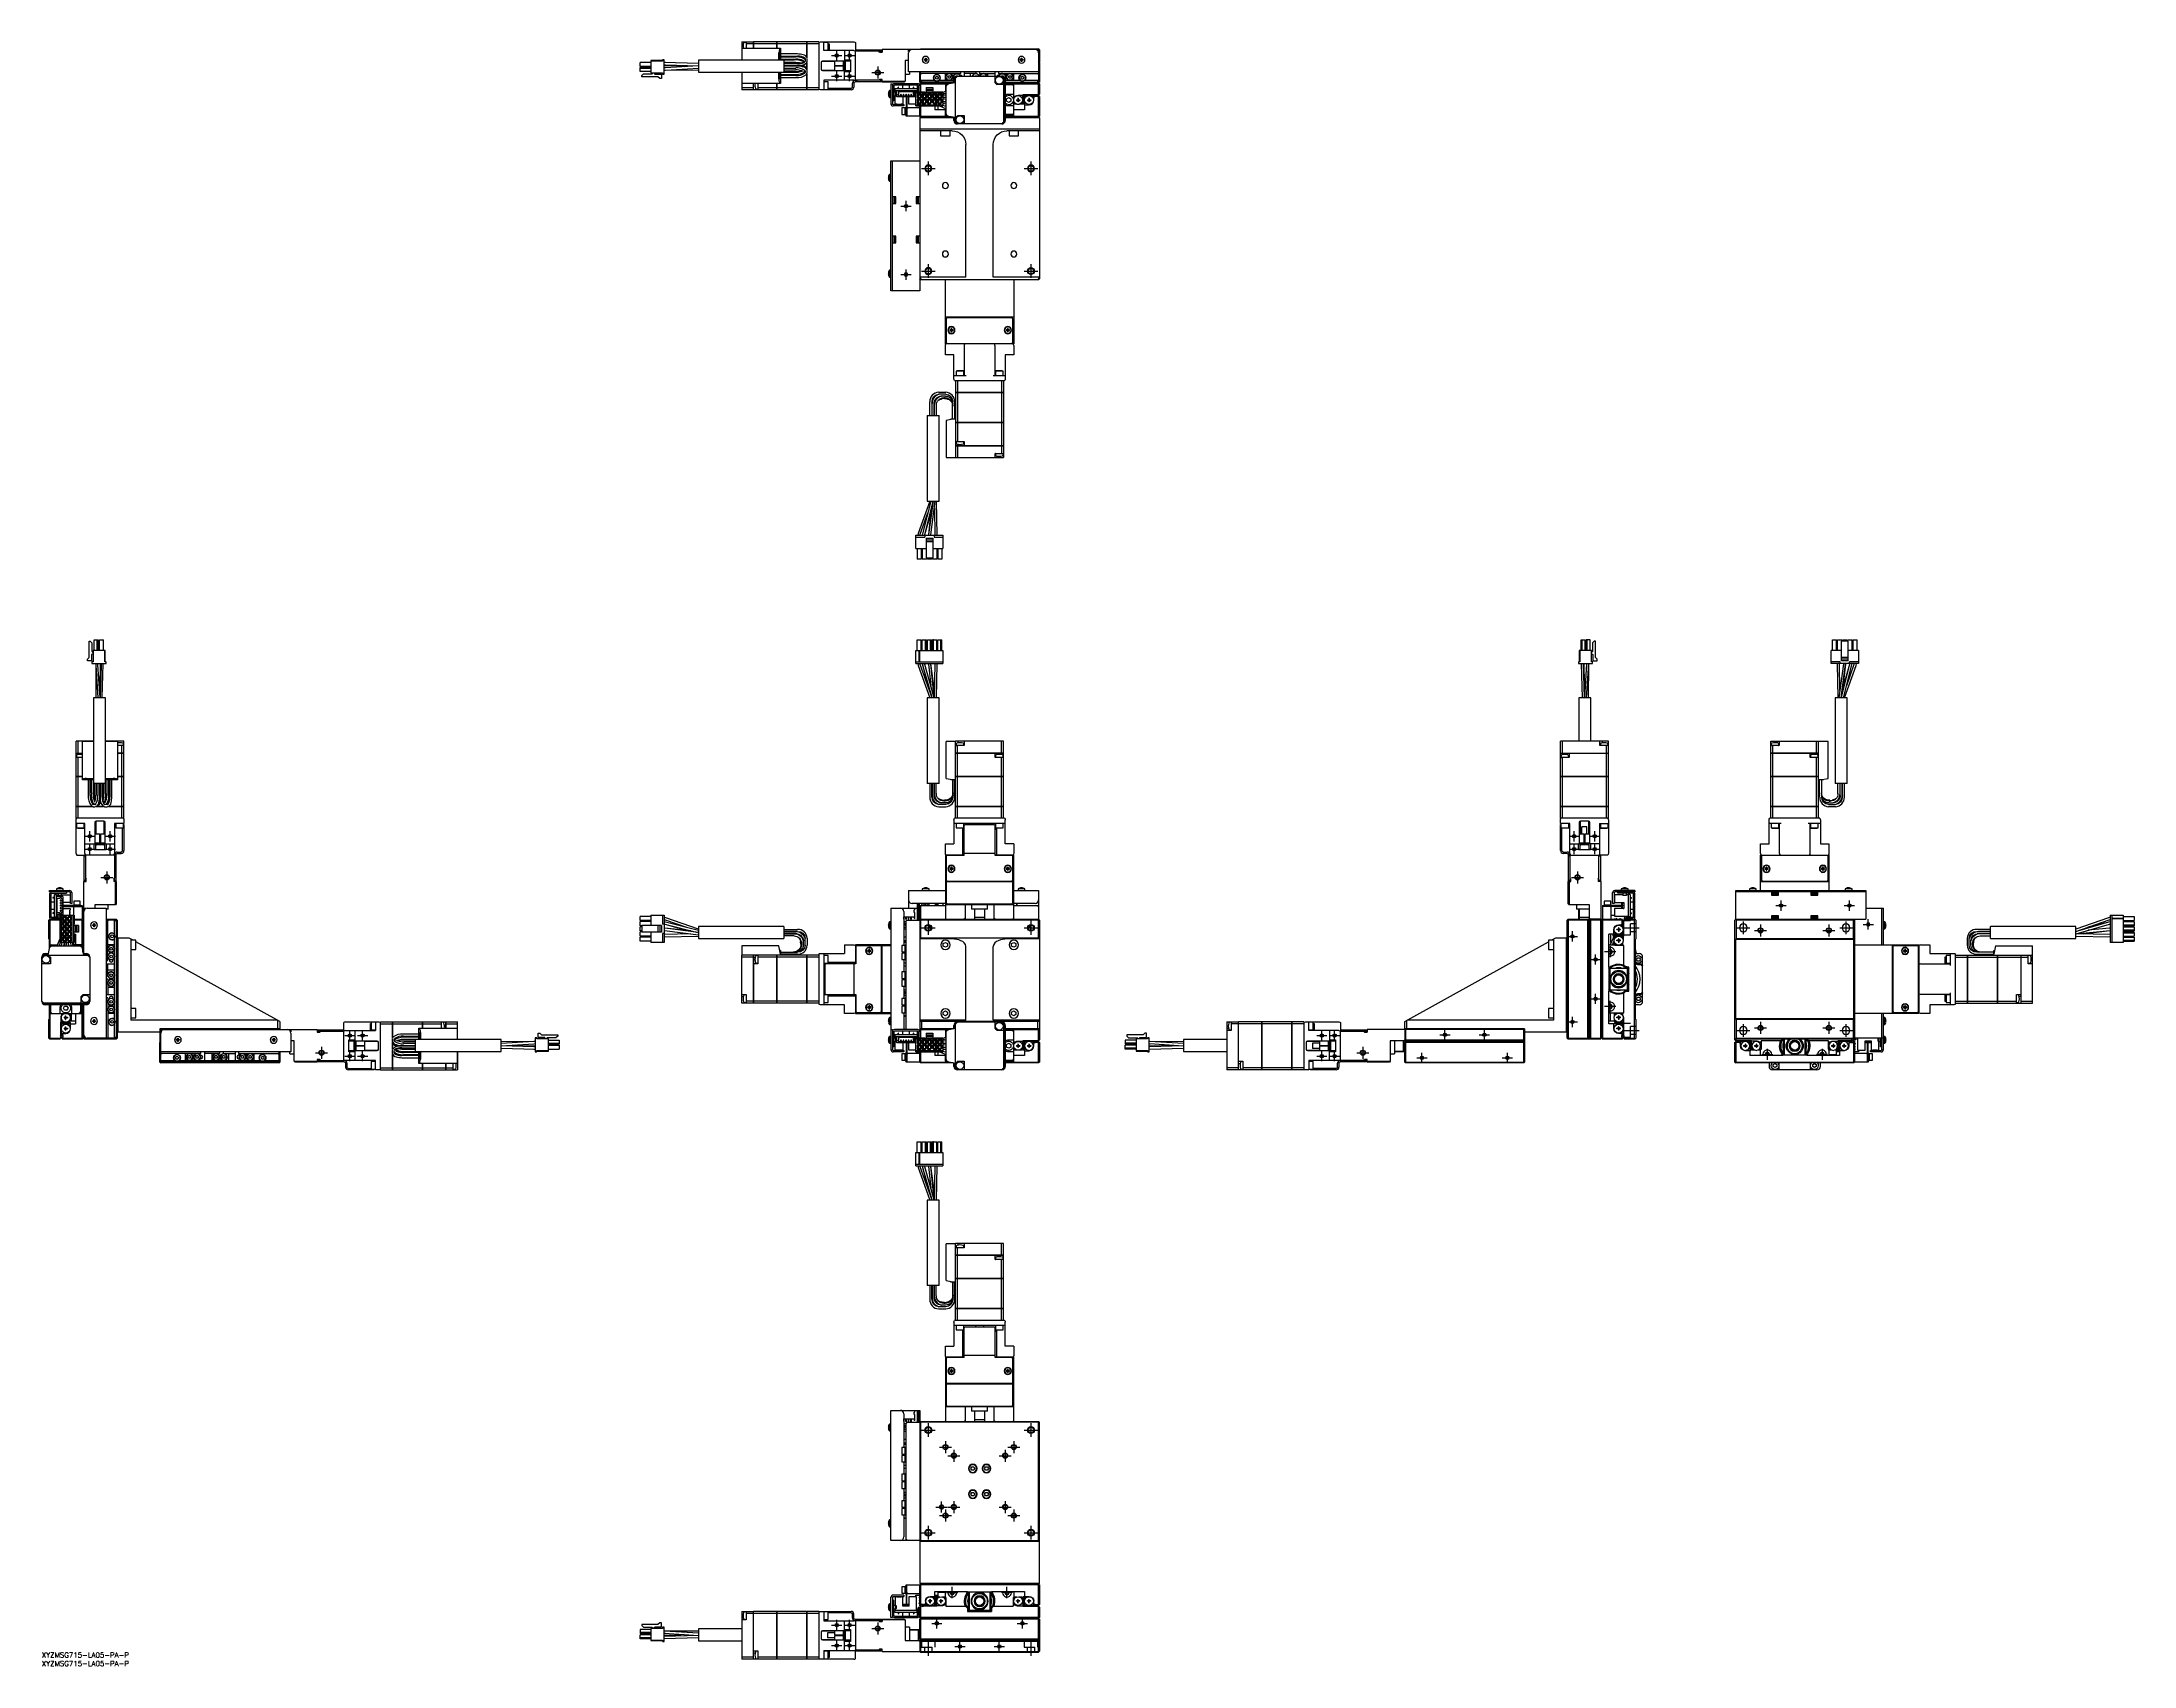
# Model space of a CAD drawing. Extents: x 0 to 1223, y -8 to 941.
import ezdxf

# ---------------------------------------------------------------- set-up
doc = ezdxf.new("R2010")
doc.units = 0
doc.header["$LTSCALE"] = 0.5
doc.linetypes.add('CENTER', pattern=[50.8, 31.75, -6.35, 6.35, -6.35])
doc.linetypes.add('DASHED', pattern=[19.05, 12.7, -6.35])
for name, color, linetype in [('MSM_CENTER', 1, 'CENTER'), ('MSM_CONTINUOUS', 7, 'CONTINUOUS'), ('MSM_DASHED', 4, 'DASHED'), ('MSM_NARROW', 5, 'CONTINUOUS'), ('MSM_PART_NUMBER', 7, 'CONTINUOUS')]:
    doc.layers.add(name, color=color, linetype=linetype)
doc.styles.get("Standard").update_dxf_attribs({"font": 'txt.shx', "height": 3, "bigfont": 'bigfont.shx'})

# ---------------------------------------------------------------- blocks, each defined once
blk = doc.blocks.new('*U2')
at = {"layer": 'MSM_PART_NUMBER'}
blk.add_text('XYZMSG715-LA05-PA-P', height=3, dxfattribs=at).set_placement((0, -3))
blk = doc.blocks.new('*U3')
at = {"layer": 'MSM_PART_NUMBER'}
blk.add_text('XYZMSG715-LA05-PA-P', height=3, dxfattribs=at).set_placement((0, -8))

msp = doc.modelspace()

# ---------------------------------------------------------------- linework, layer by layer
at = {"layer": 'MSM_CENTER'}
for p, q in [((461.6, 933.3), (467.6, 933.3)), ((464.6, 930.3), (464.6, 936.3)), ((469.1, 933.3), (475.1, 933.3)), ((472.1, 930.3), (472.1, 936.3)), ((461.6, 921.3), (467.6, 921.3)), ((464.6, 918.3), (464.6, 924.3)), ((469.1, 921.3), (475.1, 921.3)), ((472.1, 918.3), (472.1, 924.3)), ((485.1, 923.3), (492.1, 923.3)), ((488.6, 926.8), (488.6, 919.8)), ((518.1, 871.3), (518.1, 863.3)), ((578.1, 871.3), (578.1, 863.3)), ((514.1, 867.3), (522.1, 867.3)), ((574.1, 867.3), (582.1, 867.3)), ((502.1, 845.3), (508.1, 845.3)), ((505.1, 842.3), (505.1, 848.3)), ((505.1, 802.3), (505.1, 808.3)), ((514.1, 807.3), (522.1, 807.3)), ((518.1, 811.3), (518.1, 803.3)), ((574.1, 807.3), (582.1, 807.3)), ((578.1, 811.3), (578.1, 803.3)), ((502.1, 805.3), (508.1, 805.3)), ((25, 477), (31, 477)), ((28, 474), (28, 480)), ((37, 477), (43, 477)), ((40, 474), (40, 480)), ((892.6, 477), (898.6, 477)), ((895.6, 474), (895.6, 480)), ((904.6, 477), (910.6, 477)), ((907.6, 474), (907.6, 480)), ((25, 469.5), (31, 469.5)), ((28, 466.5), (28, 472.5)), ((37, 469.5), (43, 469.5)), ((40, 466.5), (40, 472.5)), ((892.6, 469.5), (898.6, 469.5)), ((895.6, 466.5), (895.6, 472.5)), ((904.6, 469.5), (910.6, 469.5)), ((907.6, 466.5), (907.6, 472.5)), ((34.5, 453), (41.5, 453)), ((38, 456.5), (38, 449.5)), ((894.1, 453), (901.1, 453)), ((897.6, 456.5), (897.6, 449.5)), ((1013.5, 436.5), (1019.5, 436.5)), ((1016.5, 433.5), (1016.5, 439.5)), ((1053.5, 436.5), (1059.5, 436.5)), ((1056.5, 433.5), (1056.5, 439.5)), ((1067.5, 422.5), (1067.5, 428.5)), ((514.1, 423.5), (522.1, 423.5)), ((518.1, 427.5), (518.1, 419.5)), ((574.1, 423.5), (582.1, 423.5)), ((578.1, 427.5), (578.1, 419.5)), ((891.6, 418.5), (897.6, 418.5)), ((894.6, 415.5), (894.6, 421.5)), ((923.6, 423.5), (933.6, 423.5)), ((990.8, 423.5), (998.2, 423.5)), ((994.5, 419.8), (994.5, 427.2)), ((1001, 422), (1008, 422)), ((1004.5, 425.5), (1004.5, 418.5)), ((1041, 422), (1048, 422)), ((1044.5, 425.5), (1044.5, 418.5)), ((1050.8, 423.5), (1058.2, 423.5)), ((1054.5, 419.8), (1054.5, 427.2)), ((1064.5, 425.5), (1070.5, 425.5)), ((905.1, 405), (911.1, 405)), ((908.1, 402), (908.1, 408)), ((919.9, 409.5), (913.4, 409.5)), ((916.6, 412.8), (916.6, 406.3)), ((905.1, 382), (911.1, 382)), ((908.1, 379), (908.1, 385)), ((916.6, 374.3), (916.6, 380.8)), ((891.6, 368.5), (897.6, 368.5)), ((894.6, 365.5), (894.6, 371.5)), ((919.9, 377.5), (913.4, 377.5)), ((994.5, 359.8), (994.5, 367.2)), ((1004.5, 368.5), (1004.5, 361.5)), ((1044.5, 368.5), (1044.5, 361.5)), ((1054.5, 359.8), (1054.5, 367.2)), ((177, 360.5), (183, 360.5)), ((180, 357.5), (180, 363.5)), ((184.5, 360.5), (190.5, 360.5)), ((187.5, 357.5), (187.5, 363.5)), ((745.1, 360.5), (751.1, 360.5)), ((748.1, 357.5), (748.1, 363.5)), ((752.6, 360.5), (758.6, 360.5)), ((755.6, 357.5), (755.6, 363.5)), ((817.1, 361), (823.1, 361)), ((820.1, 358), (820.1, 364)), ((840.1, 361), (846.1, 361)), ((843.1, 358), (843.1, 364)), ((923.6, 363.5), (933.6, 363.5)), ((990.8, 363.5), (998.2, 363.5)), ((1001, 365), (1008, 365)), ((1041, 365), (1048, 365)), ((1050.8, 363.5), (1058.2, 363.5)), ((160, 350.5), (167, 350.5)), ((163.5, 354), (163.5, 347)), ((177, 348.5), (183, 348.5)), ((180, 345.5), (180, 351.5)), ((184.5, 348.5), (190.5, 348.5)), ((187.5, 345.5), (187.5, 351.5)), ((745.1, 348.5), (751.1, 348.5)), ((748.1, 345.5), (748.1, 351.5)), ((752.6, 348.5), (758.6, 348.5)), ((755.6, 345.5), (755.6, 351.5)), ((768.6, 350.5), (775.6, 350.5)), ((772.1, 354), (772.1, 347)), ((803.6, 347.5), (809.6, 347.5)), ((806.6, 344.5), (806.6, 350.5)), ((853.6, 347.5), (859.6, 347.5)), ((856.6, 344.5), (856.6, 350.5)), ((1005.2, 349.5), (1011.7, 349.5)), ((1008.5, 352.8), (1008.5, 346.3)), ((1043.7, 349.5), (1037.2, 349.5)), ((1040.5, 352.8), (1040.5, 346.3)), ((514.1, 130), (522.1, 130)), ((518.1, 134), (518.1, 126)), ((528.1, 123.5), (528.1, 116.5)), ((568.1, 123.5), (568.1, 116.5)), ((574.1, 130), (582.1, 130)), ((578.1, 134), (578.1, 126)), ((524.6, 120), (531.6, 120)), ((529.6, 115), (536.6, 115)), ((533.1, 118.5), (533.1, 111.5)), ((559.6, 115), (566.6, 115)), ((563.1, 118.5), (563.1, 111.5)), ((564.6, 120), (571.6, 120)), ((525.9, 81.8), (525.9, 88.3)), ((533.1, 88.5), (533.1, 81.5)), ((563.1, 88.5), (563.1, 81.5)), ((518.1, 74), (518.1, 66)), ((522.6, 85), (529.1, 85)), ((524.6, 80), (531.6, 80)), ((528.1, 83.5), (528.1, 76.5)), ((529.6, 85), (536.6, 85)), ((559.6, 85), (566.6, 85)), ((564.6, 80), (571.6, 80)), ((568.1, 83.5), (568.1, 76.5)), ((578.1, 74), (578.1, 66)), ((514.1, 70), (522.1, 70)), ((574.1, 70), (582.1, 70)), ((532.1, 31.8), (532.1, 38.3)), ((564.1, 31.8), (564.1, 38.3)), ((528.8, 35), (535.3, 35)), ((567.3, 35), (560.8, 35)), ((461.6, 16), (467.6, 16)), ((464.6, 13), (464.6, 19)), ((469.1, 16), (475.1, 16)), ((472.1, 13), (472.1, 19)), ((485.1, 14), (492.1, 14)), ((488.6, 17.5), (488.6, 10.5)), ((520.1, 17), (526.1, 17)), ((523.1, 14), (523.1, 20)), ((570.1, 17), (576.1, 17)), ((573.1, 14), (573.1, 20)), ((461.6, 4), (467.6, 4)), ((464.6, 1), (464.6, 7)), ((469.1, 4), (475.1, 4)), ((472.1, 1), (472.1, 7)), ((518.1, 8), (518.1, -2)), ((533.6, 3.5), (539.6, 3.5)), ((536.6, 0.5), (536.6, 6.5)), ((556.6, 3.5), (562.6, 3.5)), ((559.6, 0.5), (559.6, 6.5)), ((578.1, 8), (578.1, -2))]:
    msp.add_line(p, q, dxfattribs=at)
at = {"layer": 'MSM_CONTINUOUS'}
for p, q in [((356, 930.3), (356, 923.2)), ((362.7, 930.3), (356, 930.3)), ((362.7, 930), (356, 930)), ((362.7, 930.5), (362.7, 930)), ((363.7, 930.8), (363, 930.8)), ((363.7, 922.5), (363.7, 930.8)), ((383.7, 930.5), (383.7, 923.5)), ((433.7, 930.5), (383.7, 930.5)), ((409.1, 941.3), (409.1, 930.5)), ((409.1, 941.3), (416, 941.3)), ((409.2, 937.5), (409.1, 937.5)), ((409.2, 937.6), (409.2, 930.5)), ((409.2, 937.6), (431.7, 937.6)), ((411.4, 941), (410.6, 941)), ((411.6, 941.3), (411.6, 937.6)), ((416, 940.1), (411.6, 940.1)), ((429.6, 941.3), (416, 941.3)), ((416, 941.3), (416, 937.6)), ((416, 937.6), (416, 941.3)), ((416, 941.3), (416, 941.3)), ((429.6, 940.1), (416, 940.1)), ((416, 940.1), (416, 940.1)), ((447.1, 941.3), (429.6, 941.3)), ((429.6, 941.3), (429.6, 941.3)), ((429.6, 941.3), (429.6, 937.6)), ((429.6, 937.6), (429.6, 941.3)), ((447.1, 940.1), (429.6, 940.1)), ((429.6, 940.1), (429.6, 940.1)), ((430.8, 930.5), (430.8, 935.1)), ((431.1, 936.9), (431.7, 937.5)), ((431.3, 930.5), (431.3, 934.9)), ((431.7, 934.9), (431.3, 934.9)), ((431.7, 937.6), (431.7, 930.5)), ((441.7, 934.2), (431.7, 934.2)), ((431.7, 933), (441.7, 933)), ((440.7, 932.4), (431.7, 932.4)), ((431.7, 931.2), (440.7, 931.2)), ((439.7, 930.6), (431.7, 930.6)), ((433.7, 930.5), (433.7, 923.5)), ((445.1, 930.2), (445.1, 929.5)), ((446.1, 931.6), (446.1, 929.9)), ((454.1, 941.3), (447.1, 941.3)), ((447.1, 941.3), (447.1, 932.2)), ((447.1, 932.3), (447.1, 941.3)), ((447.1, 941.3), (447.1, 941.3)), ((454.1, 940.1), (447.1, 940.1)), ((447.1, 940.1), (447.1, 940.1)), ((447.3, 929.9), (447.3, 931.6)), ((454.1, 941.3), (454.1, 913.3)), ((455.1, 941.3), (474.6, 941.3)), ((463.3, 929.8), (455.7, 929.8)), ((456.4, 930.2), (468.8, 930.2)), ((457.1, 936.2), (457.1, 941.3)), ((459.6, 941), (457.1, 941)), ((457.1, 936.5), (459.6, 936.5)), ((474.6, 936.2), (457.1, 936.2)), ((459.6, 936.5), (459.6, 941)), ((459.6, 940.2), (460.1, 940.2)), ((460.1, 940.2), (460.1, 936.2)), ((463.3, 930.2), (463.3, 927.5)), ((468.5, 927.5), (468.5, 930.2)), ((468.8, 929.8), (468.5, 929.8)), ((468.8, 924.8), (468.8, 929.8)), ((469, 929.6), (468.8, 929.8)), ((469, 930.2), (469.1, 930.1)), ((469.1, 930.2), (469, 930.2)), ((469, 930.2), (469, 924.4)), ((469.1, 936.2), (469.1, 930.2)), ((469.1, 930.8), (472.6, 930.8)), ((469.6, 930), (469.6, 924.5)), ((472.6, 930), (469.6, 930)), ((472.6, 930.8), (472.6, 923.8)), ((475.6, 940.9), (475.6, 935.8)), ((475.6, 918.8), (475.6, 935.8)), ((490.8, 935.8), (475.6, 935.8)), ((475.8, 935.8), (475.8, 936.6)), ((475.8, 936.6), (490.8, 936.6)), ((476.3, 936.6), (476.3, 935.8)), ((489.6, 935.3), (489.1, 935.8)), ((491.1, 935.5), (489.3, 935.5)), ((489.6, 935.3), (491.1, 935.3)), ((490.3, 935.8), (490.3, 936.6)), ((490.8, 936.6), (490.8, 935.8)), ((491.1, 936.8), (491.1, 935.3)), ((582.6, 936.8), (491.1, 936.8)), ((506.6, 930.3), (504.6, 930.3)), ((504.6, 930.3), (504.6, 918.3)), ((506.6, 935.6), (506.6, 936.8)), ((506.6, 923.8), (506.6, 934.8)), ((513.8, 937.3), (513.3, 936.8)), ((513.6, 936.8), (513.4, 936.9)), ((513.8, 937.3), (582.4, 937.3)), ((515.7, 931), (516.4, 931)), ((516.4, 930.6), (515.7, 930.6)), ((516.4, 931), (516.4, 931.7)), ((516.4, 929.9), (516.4, 930.6)), ((516.8, 931.7), (516.8, 931)), ((516.8, 931), (517.5, 931)), ((517.5, 930.6), (516.8, 930.6)), ((516.8, 930.6), (516.8, 929.9)), ((571.7, 931), (572.4, 931)), ((572.4, 930.6), (571.7, 930.6)), ((572.4, 931), (572.4, 931.7)), ((572.4, 929.9), (572.4, 930.6)), ((572.8, 931.7), (572.8, 931)), ((572.8, 931), (573.5, 931)), ((572.8, 930.6), (572.8, 929.9)), ((573.5, 930.6), (572.8, 930.6)), ((583.1, 936.6), (582.4, 937.3)), ((582.7, 936.9), (582.6, 936.8)), ((582.6, 936.8), (582.6, 935.6)), ((582.6, 934.8), (582.6, 917.8)), ((582.6, 930.8), (583.1, 930.3)), ((583.1, 930.3), (582.6, 930.3)), ((583.1, 930.1), (582.6, 930.1)), ((582.7, 929.9), (582.6, 929.9)), ((582.8, 929.5), (582.6, 929.8)), ((582.8, 929.5), (582.6, 929.3)), ((583.1, 929.3), (582.8, 929.5)), ((583.1, 929.6), (583, 929.5)), ((583, 929.6), (583, 929.4)), ((583.1, 936.6), (583.1, 929.6)), ((349.7, 926.9), (349.7, 929.3)), ((356, 929.3), (349.7, 929.3)), ((356, 926.9), (349.7, 926.9)), ((356, 926.3), (349.7, 926.3)), ((349.7, 923.9), (349.7, 926.3)), ((356, 925.7), (349.7, 925.7)), ((356, 923.9), (349.7, 923.9)), ((350.6, 921.6), (351.6, 922.6)), ((350.6, 920.9), (350.6, 921.6)), ((360.1, 920.9), (350.6, 920.9)), ((351.6, 922.6), (356.7, 922.6)), ((356, 923.2), (362.7, 923.2)), ((357, 922.9), (357, 923.2)), ((358.1, 923.2), (358.1, 922.6)), ((358.3, 922.4), (362.1, 922.4)), ((361.1, 919.9), (360.1, 920.9)), ((362.1, 919.9), (361.1, 919.9)), ((362.1, 922.4), (362.1, 919.9)), ((362.7, 923.2), (362.7, 922.8)), ((363, 922.5), (363.7, 922.5)), ((364.5, 929.2), (363.7, 929.2)), ((363.8, 929.2), (363.7, 929.2)), ((363.7, 927.9), (364.5, 927.9)), ((363.7, 927.4), (364.4, 927.4)), ((364.5, 926.1), (363.7, 926.1)), ((363.7, 924.8), (364.6, 924.8)), ((363.7, 924.7), (364.3, 924.7)), ((363.7, 924.7), (364, 924.7)), ((383.7, 928.6), (363.8, 929.2)), ((364, 924.7), (383.7, 924.9)), ((364.4, 927.4), (383.7, 927.3)), ((364.5, 927.9), (383.7, 927.3)), ((383.7, 927.3), (364.5, 926.1)), ((364.6, 924.8), (383.7, 926)), ((369.2, 927.4), (375.5, 926.8)), ((383.7, 923.5), (433.7, 923.5)), ((409.1, 923.5), (409.1, 913.3)), ((409.2, 923.5), (409.2, 917)), ((430.8, 919.5), (430.8, 923.5)), ((431.7, 917.1), (431.1, 917.7)), ((431.3, 919.7), (431.3, 923.5)), ((431.7, 919.7), (431.3, 919.7)), ((431.7, 923.5), (431.7, 917)), ((439.2, 923.4), (431.7, 923.4)), ((431.7, 922.2), (439.2, 922.2)), ((440.7, 921.6), (431.7, 921.6)), ((431.7, 920.4), (440.7, 920.4)), ((433.7, 929.4), (439.7, 929.4)), ((440.7, 928.8), (433.7, 928.8)), ((441.7, 928.5), (433.7, 928.5)), ((433.7, 927.3), (441.7, 927.3)), ((440.7, 927.2), (433.7, 927.2)), ((433.7, 926), (440.7, 926)), ((433.7, 924.9), (439.1, 924.9)), ((433.7, 924), (439.2, 924)), ((439.1, 924.9), (439.2, 924.9)), ((442.7, 928.7), (440.7, 928.8)), ((444.6, 924.1), (444.6, 924)), ((445.3, 927.7), (445.2, 927.9)), ((445.3, 927.6), (445.3, 927.7)), ((445.3, 927.2), (445.3, 927.6)), ((445.3, 927.2), (445.3, 927.2)), ((445.8, 924.4), (445.7, 924.6)), ((445.8, 924.3), (445.8, 924.4)), ((446.1, 926.1), (446.3, 926.3)), ((446.1, 924.3), (446.1, 923.3)), ((446.3, 926.3), (446.3, 926.5)), ((447.1, 929.2), (447.1, 924.9)), ((447.1, 925), (447.1, 929.2)), ((447.1, 922.6), (447.1, 913.3)), ((447.1, 913.3), (447.1, 922.6)), ((447.3, 923.3), (447.3, 924.3)), ((455.6, 925.2), (455.6, 929.4)), ((455.7, 924.8), (463.3, 924.8)), ((468.8, 924.4), (456.4, 924.4)), ((457.1, 918.8), (457.1, 913.3)), ((474.6, 918.8), (457.1, 918.8)), ((459.6, 918), (457.1, 918)), ((459.6, 913.5), (459.6, 918)), ((463.3, 927.5), (468.5, 927.5)), ((463.3, 927), (463.3, 924.4)), ((468.5, 927), (463.3, 927)), ((468.5, 924.4), (468.5, 927)), ((468.5, 924.8), (468.8, 924.8)), ((468.8, 924.8), (469, 925)), ((469.1, 924.4), (469, 924.4)), ((469.1, 924.4), (469, 924.4)), ((469.1, 918.8), (469.1, 924.4)), ((472.6, 923.8), (469.1, 923.8)), ((469.6, 924.5), (472.6, 924.5)), ((473.8, 914.9), (473.8, 917.2)), ((474.6, 917.2), (474.6, 914.9)), ((490.8, 918.8), (475.4, 918.8)), ((490.8, 918), (475.4, 918)), ((475.8, 918), (475.8, 918.8)), ((476.3, 918.8), (476.3, 918)), ((489.1, 918.8), (489.6, 919.3)), ((491.1, 919.3), (489.6, 919.3)), ((490.3, 918), (490.3, 918.8)), ((490.8, 918.8), (490.8, 918)), ((491.1, 917.8), (491.1, 919.3)), ((491.1, 918.3), (504, 918.3)), ((504.1, 917.8), (491.1, 917.8)), ((503.5, 917.8), (504, 918.3)), ((504, 918.3), (504.6, 918.6)), ((504.6, 918.3), (504.1, 917.8)), ((504.6, 922.5), (507.1, 922.5)), ((582.6, 923.8), (506.6, 923.8)), ((507.1, 923.8), (507.1, 922.5)), ((513.1, 917.8), (513.1, 923.8)), ((513.1, 917.8), (513.3, 917.5)), ((513.2, 916.9), (513.6, 917.3)), ((513.3, 917.5), (513.6, 917.8)), ((513.3, 917.5), (513.6, 917.3)), ((513.6, 917.8), (513.6, 923.8)), ((513.6, 922.3), (514.1, 922.8)), ((537.1, 922.8), (513.6, 922.8)), ((513.6, 918.8), (521.8, 918.8)), ((533.1, 917.8), (513.6, 917.8)), ((532.4, 917.3), (513.6, 917.3)), ((514.1, 918.8), (514.1, 917.8)), ((522.3, 920.7), (523.1, 921.2)), ((522.3, 919.9), (522.3, 920.7)), ((523.1, 919.4), (522.3, 919.9)), ((523.1, 921.2), (523.8, 920.7)), ((523.8, 919.9), (523.1, 919.4)), ((523.8, 920.7), (523.8, 919.9)), ((524.4, 918.8), (533.1, 918.8)), ((524.6, 917.3), (524.9, 916.9)), ((528.1, 918.8), (528.1, 922.8)), ((529.5, 920.8), (529.9, 921.5)), ((529.9, 920), (529.5, 920.8)), ((529.9, 921.5), (530.8, 921.5)), ((530.8, 920), (529.9, 920)), ((530.1, 916.9), (534.1, 917.6)), ((530.8, 921.5), (531.2, 920.8)), ((531.2, 920.8), (530.8, 920)), ((533.1, 921.8), (532.1, 921.8)), ((532.1, 919.8), (533.1, 919.8)), ((533.1, 917.4), (533.1, 919.3)), ((533.5, 917.5), (533.5, 919.3)), ((534.1, 921), (534.4, 921.5)), ((534.1, 894.4), (534.1, 920.1)), ((534.4, 921.5), (535.3, 921.5)), ((535.1, 921.3), (561.1, 921.3)), ((535.3, 921.5), (535.4, 921.3)), ((537.1, 921.8), (536.6, 921.8)), ((537.1, 922.8), (537.1, 923.8)), ((539.1, 923.8), (539.1, 921.3)), ((546.1, 922.8), (539.1, 922.8)), ((542.8, 921.3), (542.8, 922.8)), ((545.3, 921.3), (545.4, 921.5)), ((545.4, 921.5), (546.3, 921.5)), ((546.1, 922.8), (546.1, 923.8)), ((546.3, 921.5), (546.4, 921.3)), ((548.6, 921.8), (547.6, 921.8)), ((548.1, 923.8), (548.1, 922.8)), ((548.1, 922.8), (557.1, 922.8)), ((549.8, 921.3), (549.9, 921.5)), ((549.9, 921.5), (550.8, 921.5)), ((550.8, 921.5), (550.9, 921.3)), ((552.8, 922.8), (552.8, 921.3)), ((557.1, 917.5), (557.1, 923.8)), ((559.1, 923.8), (559.1, 922.8)), ((559.1, 922.8), (582.6, 922.8)), ((559.6, 921.8), (559.1, 921.8)), ((560.8, 921.3), (560.9, 921.5)), ((560.9, 921.5), (561.8, 921.5)), ((561.8, 921.5), (562.1, 921)), ((562.1, 920.1), (562.1, 894.4)), ((562.7, 919.3), (562.7, 895.3)), ((564.1, 921.8), (563.1, 921.8)), ((563.1, 919.8), (564.1, 919.8)), ((563.1, 919.3), (563.1, 895.3)), ((563.1, 918.8), (571.8, 918.8)), ((563.1, 917.8), (582.6, 917.8)), ((582.6, 917.3), (563.1, 917.3)), ((565, 920.8), (565.4, 921.5)), ((565.4, 920), (565, 920.8)), ((565.4, 921.5), (566.3, 921.5)), ((566.3, 920), (565.4, 920)), ((566.3, 921.5), (566.7, 920.8)), ((566.7, 920.8), (566.3, 920)), ((568.1, 918.8), (568.1, 922.8)), ((571.2, 916.9), (571.6, 917.3)), ((572.2, 920.3), (572.7, 921)), ((572.7, 919.5), (572.2, 920.3)), ((572.7, 921), (573.5, 921)), ((573.5, 919.5), (572.7, 919.5)), ((573.5, 921), (574, 920.3)), ((574, 920.3), (573.5, 919.5)), ((574.4, 918.8), (582.6, 918.8)), ((582.1, 922.8), (582.6, 922.3)), ((582.1, 917.8), (582.1, 918.8)), ((582.6, 917.8), (582.8, 917.5)), ((582.6, 917.3), (582.8, 917.5)), ((582.6, 917.3), (582.9, 916.9)), ((582.8, 917.5), (583.1, 917.8)), ((583.1, 929.3), (583.1, 917.8)), ((416, 914.4), (409.1, 914.4)), ((416, 913.3), (409.1, 913.3)), ((431.7, 917), (409.2, 917)), ((416, 913.3), (416, 917)), ((416, 913.3), (416, 917)), ((416, 914.4), (416, 914.4)), ((416, 913.3), (416, 913.3)), ((429.6, 913.3), (416, 913.3)), ((417.5, 913.6), (418.3, 913.6)), ((418.5, 917), (418.5, 913.3)), ((429.6, 914.4), (418.5, 914.4)), ((429.6, 917), (429.6, 913.3)), ((429.6, 913.3), (429.6, 917)), ((429.6, 914.4), (429.6, 914.4)), ((447.1, 914.4), (429.6, 914.4)), ((447.1, 913.3), (429.6, 913.3)), ((429.6, 913.3), (429.6, 913.3)), ((454.1, 914.4), (447.1, 914.4)), ((447.1, 914.4), (447.1, 914.4)), ((454.1, 913.3), (447.1, 913.3)), ((447.1, 913.3), (447.1, 913.3)), ((457.1, 913.3), (455.1, 913.3)), ((457.1, 913.5), (459.6, 913.5)), ((457.8, 913.3), (457.8, 913.5)), ((473, 913.3), (457.8, 913.3)), ((458.3, 913.5), (458.3, 913.3)), ((473, 914.1), (459.6, 914.1)), ((494.7, 911), (494.8, 911)), ((494.8, 910.6), (494.7, 910.6)), ((494.8, 911.7), (494.8, 911.7)), ((494.8, 911), (494.8, 910.6)), ((494.8, 909.9), (494.8, 909.8)), ((495.4, 912.8), (495.4, 908.8)), ((496.3, 912.8), (495.4, 912.8)), ((495.4, 908.8), (496.3, 908.8)), ((496.3, 916.8), (497.1, 916.8)), ((496.3, 916.8), (496.3, 905)), ((497.1, 916.8), (497.1, 905.1)), ((497.9, 906.8), (497.1, 906.8)), ((497.9, 915.6), (497.9, 906.8)), ((499.1, 911.8), (497.9, 911.8)), ((497.9, 909.8), (499.1, 909.8)), ((511.9, 916.8), (498.3, 916.8)), ((511.9, 916), (498.3, 916)), ((498.6, 914), (498.6, 912.8)), ((498.6, 914), (511.6, 914)), ((498.6, 912.8), (511.6, 912.8)), ((498.8, 911.8), (498.8, 912.8)), ((498.8, 904.8), (498.8, 909.8)), ((499.1, 909.8), (499.1, 911.8)), ((499.3, 911.6), (499.1, 911.8)), ((499.1, 909.8), (499.3, 910)), ((499.3, 911.6), (499.3, 910)), ((499.4, 912.8), (499.4, 912.2)), ((499.8, 912.2), (499.4, 912.2)), ((499.8, 909.1), (499.8, 912.8)), ((510.3, 909.1), (499.8, 909.1)), ((500.3, 910.1), (500.3, 910.6)), ((500.3, 910.6), (500.8, 910.6)), ((500.8, 910.1), (500.3, 910.1)), ((500.5, 914), (500.5, 914.8)), ((500.7, 914.8), (500.5, 914.8)), ((500.7, 914), (500.7, 914.8)), ((500.8, 912.3), (509.3, 912.3)), ((500.8, 910.6), (500.8, 912.3)), ((500.8, 909.6), (500.8, 910.1)), ((509.3, 909.6), (500.8, 909.6)), ((503.1, 916), (503.1, 914)), ((503.3, 909.1), (503.3, 904.8)), ((505.1, 908.8), (505.6, 908.8)), ((505.1, 908.8), (505.1, 902.8)), ((505.6, 908.8), (505.6, 897.8)), ((506.8, 904.8), (506.8, 909.1)), ((507.1, 914), (507.1, 916)), ((509.3, 912.3), (509.3, 910.6)), ((509.3, 910.6), (509.8, 910.6)), ((509.8, 910.1), (509.3, 910.1)), ((509.3, 910.1), (509.3, 909.6)), ((509.5, 914), (509.5, 914.8)), ((509.7, 914.8), (509.5, 914.8)), ((509.7, 914), (509.7, 914.8)), ((509.8, 910.6), (509.8, 910.1)), ((510.3, 909.1), (510.3, 912.8)), ((510.6, 912), (510.3, 912)), ((510.6, 912.8), (510.6, 912)), ((510.8, 912.2), (510.6, 912.2)), ((510.8, 912.8), (510.8, 912.2)), ((510.8, 903.8), (510.8, 912.1)), ((510.8, 912.1), (516, 912.1)), ((510.8, 911.4), (526.7, 911.4)), ((511.3, 912.8), (511.3, 912.1)), ((511.6, 914), (511.6, 912.8)), ((511.6, 910.7), (511.6, 908.9)), ((514, 910.7), (511.6, 910.7)), ((511.6, 908.9), (512.2, 908.3)), ((514, 907.7), (511.6, 907.7)), ((511.6, 907.7), (511.6, 905.3)), ((511.6, 905.3), (514, 905.3)), ((511.8, 912.1), (511.8, 915.8)), ((512.2, 915.8), (511.8, 915.8)), ((512.1, 910.2), (512.1, 909)), ((513.6, 910.2), (512.1, 910.2)), ((512.1, 909), (512.3, 908.7)), ((512.1, 907.2), (512.1, 906)), ((513.6, 907.2), (512.1, 907.2)), ((512.1, 906), (512.3, 905.7)), ((512.2, 908.3), (514, 908.3)), ((512.3, 912.1), (512.3, 915.6)), ((512.3, 908.7), (513.3, 908.7)), ((512.3, 905.7), (513.3, 905.7)), ((513.2, 916.9), (513.1, 916.8)), ((513.1, 916.8), (513.1, 912.1)), ((513.6, 916.6), (513.2, 916.9)), ((513.3, 908.7), (513.6, 909)), ((513.3, 905.7), (513.6, 906)), ((513.6, 916.6), (513.6, 912.1)), ((528.1, 916.6), (513.6, 916.6)), ((513.6, 909), (513.6, 910.2)), ((513.6, 906), (513.6, 907.2)), ((514, 908.3), (514, 910.7)), ((514, 905.3), (514, 907.7)), ((514.6, 910.7), (514.6, 908.9)), ((517, 910.7), (514.6, 910.7)), ((514.6, 908.9), (515.2, 908.3)), ((514.6, 907.7), (514.6, 905.3)), ((517, 907.7), (514.6, 907.7)), ((514.6, 905.3), (516.4, 905.3)), ((515.1, 910.2), (515.1, 909)), ((516.6, 910.2), (515.1, 910.2)), ((515.1, 909), (515.3, 908.7)), ((515.1, 907.2), (515.1, 906)), ((516.6, 907.2), (515.1, 907.2)), ((515.1, 906), (515.3, 905.7)), ((515.2, 908.3), (517, 908.3)), ((515.3, 908.7), (516.3, 908.7)), ((515.3, 905.7), (516.3, 905.7)), ((516, 912.1), (516, 911.4)), ((516.3, 908.7), (516.6, 909)), ((516.3, 905.7), (516.6, 906)), ((516.4, 905.3), (517, 905.9)), ((516.6, 909), (516.6, 910.2)), ((516.6, 906), (516.6, 907.2)), ((516.8, 914.7), (516.8, 911.6)), ((516.8, 914.7), (520.7, 914.7)), ((516.8, 913.7), (520.7, 913.7)), ((516.8, 913), (520.7, 913)), ((516.8, 912), (520.7, 912)), ((517, 908.3), (517, 910.7)), ((517, 905.9), (517, 907.7)), ((517.6, 910.7), (517.6, 908.9)), ((520, 910.7), (517.6, 910.7)), ((517.6, 908.9), (518.2, 908.3)), ((517.6, 907.7), (517.6, 905.3)), ((520, 907.7), (517.6, 907.7)), ((517.6, 905.3), (519.4, 905.3)), ((517.9, 912), (517.9, 911.4)), ((518.1, 910.2), (518.1, 909)), ((519.6, 910.2), (518.1, 910.2)), ((518.1, 909), (518.3, 908.7)), ((518.1, 907.2), (518.1, 906)), ((519.6, 907.2), (518.1, 907.2)), ((518.1, 906), (518.3, 905.7)), ((518.2, 908.3), (520, 908.3)), ((518.3, 908.7), (519.3, 908.7)), ((518.3, 905.7), (519.3, 905.7)), ((519.3, 908.7), (519.6, 909)), ((519.3, 905.7), (519.6, 906)), ((519.4, 905.3), (520, 905.9)), ((519.6, 912), (519.6, 911.4)), ((519.6, 909), (519.6, 910.2)), ((519.6, 906), (519.6, 907.2)), ((520, 908.3), (520, 910.7)), ((520, 905.9), (520, 907.7)), ((520.6, 910.7), (520.6, 908.9)), ((523, 910.7), (520.6, 910.7)), ((520.6, 908.9), (521.2, 908.3)), ((520.6, 907.7), (520.6, 905.9)), ((523, 907.7), (520.6, 907.7)), ((521.2, 905.3), (520.6, 905.9)), ((520.7, 914.7), (520.7, 911.6)), ((521.1, 910.2), (521.1, 909)), ((522.6, 910.2), (521.1, 910.2)), ((521.1, 909), (521.3, 908.7)), ((521.1, 907.2), (521.1, 906)), ((522.6, 907.2), (521.1, 907.2)), ((521.1, 906), (521.3, 905.7)), ((521.2, 908.3), (523, 908.3)), ((521.2, 905.3), (523, 905.3)), ((521.3, 908.7), (522.3, 908.7)), ((521.3, 905.7), (522.3, 905.7)), ((521.5, 912.1), (521.5, 911.4)), ((521.5, 912.1), (526.7, 912.1)), ((522.3, 908.7), (522.6, 909)), ((522.3, 905.7), (522.6, 906)), ((522.6, 909), (522.6, 910.2)), ((522.6, 906), (522.6, 907.2)), ((523, 908.3), (523, 910.7)), ((523, 905.3), (523, 907.7)), ((526, 910.7), (523.6, 910.7)), ((523.6, 910.7), (523.6, 908.3)), ((523.6, 908.3), (525.4, 908.3)), ((523.6, 907.7), (523.6, 905.3)), ((526, 907.7), (523.6, 907.7)), ((523.6, 905.3), (525.4, 905.3)), ((524.1, 910.2), (524.1, 909)), ((525.6, 910.2), (524.1, 910.2)), ((524.1, 909), (524.3, 908.7)), ((524.1, 907.2), (524.1, 906)), ((525.6, 907.2), (524.1, 907.2)), ((524.1, 906), (524.3, 905.7)), ((524.3, 908.7), (525.3, 908.7)), ((524.3, 905.7), (525.3, 905.7)), ((524.9, 916.9), (530.4, 916.9)), ((525.3, 908.7), (525.6, 909)), ((525.3, 905.7), (525.6, 906)), ((526, 908.9), (525.4, 908.3)), ((525.4, 905.3), (526, 905.9)), ((525.6, 909), (525.6, 910.2)), ((525.6, 906), (525.6, 907.2)), ((526, 908.9), (526, 910.7)), ((526, 905.9), (526, 907.7)), ((528.6, 912.4), (526.7, 911.6)), ((526.7, 912.1), (526.7, 903.8)), ((526.7, 911), (528.6, 911.5)), ((528.6, 910.2), (526.7, 910.1)), ((526.7, 908.9), (528.6, 909)), ((528.6, 908.7), (526.7, 908.7)), ((528.6, 907.6), (526.7, 907.9)), ((526.7, 906.7), (528.6, 906.4)), ((526.7, 906.4), (528.6, 906)), ((528.6, 904.8), (526.7, 905.2)), ((528.1, 916.8), (528.1, 912.2)), ((529.7, 916.8), (528.1, 916.8)), ((528.3, 915.8), (528.1, 915.8)), ((528.1, 908.7), (528.1, 909)), ((528.1, 906.1), (528.1, 906.5)), ((528.6, 916.1), (528.6, 916.6)), ((528.6, 916.6), (529.4, 916.6)), ((528.6, 899.5), (528.6, 915.1)), ((529.1, 916.6), (529.1, 916.4)), ((562.1, 916.3), (558.3, 916.3)), ((563.1, 916.9), (571.2, 916.9)), ((568.1, 916.8), (563.1, 916.8)), ((563.1, 916.6), (567.6, 916.6)), ((567.1, 916.2), (563.1, 916.2)), ((563.8, 908), (565.1, 908.7)), ((563.8, 906.6), (563.8, 908)), ((565.1, 905.8), (563.8, 906.6)), ((565.1, 910.8), (568.1, 910.8)), ((565.1, 908.7), (566.3, 908)), ((566.3, 906.6), (565.1, 905.8)), ((566.3, 908), (566.3, 906.6)), ((567.1, 916.2), (567.1, 916.6)), ((567.6, 916.6), (567.6, 916.1)), ((568.1, 915.8), (567.9, 915.8)), ((568.1, 898.3), (568.1, 916.8)), ((582.6, 916.6), (568.1, 916.6)), ((568.1, 909.6), (569, 909.6)), ((568.4, 909.1), (568.1, 909.1)), ((568.1, 905.3), (568.9, 905.3)), ((568.1, 905), (568.3, 904.8)), ((569.6, 907.4), (570.4, 907.4)), ((569.6, 907.4), (569.6, 907.1)), ((569.6, 907.1), (570.4, 907.1)), ((570.1, 907.4), (570.1, 907.1)), ((570.7, 908.3), (570.4, 908.3)), ((570.4, 908.3), (570.4, 907.5)), ((570.4, 907.8), (570.7, 907.8)), ((570.4, 907.1), (570.4, 906.3)), ((570.4, 906.8), (570.7, 906.8)), ((570.7, 906.3), (570.4, 906.3)), ((570.6, 910.1), (573.3, 910.1)), ((570.7, 908.3), (570.7, 907.5)), ((570.7, 907.1), (570.7, 906.3)), ((570.8, 907.4), (571.6, 907.4)), ((570.8, 907.1), (571.6, 907.1)), ((571.1, 907.1), (571.1, 907.4)), ((571.6, 907.4), (571.6, 907.1)), ((572.3, 905.3), (573.3, 905.3)), ((572.8, 904.8), (573.3, 905.3)), ((573.3, 908.8), (573.1, 908.7)), ((573.3, 905.7), (573.1, 905.9)), ((582.6, 910.3), (573.3, 910.3)), ((573.3, 908.8), (573.3, 910.3)), ((573.3, 905.3), (573.3, 905.7)), ((574.1, 909.8), (573.5, 909.8)), ((573.5, 909.8), (573.5, 904.8)), ((574.1, 909.8), (574.1, 904.8)), ((574.3, 908.8), (574.3, 909.8)), ((574.3, 909.8), (576.3, 909.8)), ((574.3, 908.8), (574.6, 908.7)), ((574.6, 905.9), (574.3, 905.7)), ((574.3, 905.7), (574.3, 901.6)), ((576, 907.4), (576.8, 907.4)), ((576, 907.4), (576, 907.1)), ((576, 907.1), (576.8, 907.1)), ((576.5, 907.4), (576.5, 907.1)), ((577.1, 908.3), (576.8, 908.3)), ((576.8, 908.3), (576.8, 907.5)), ((576.8, 907.8), (577.1, 907.8)), ((576.8, 907.1), (576.8, 906.3)), ((576.8, 906.8), (577.1, 906.8)), ((577.1, 906.3), (576.8, 906.3)), ((577.1, 908.3), (577.1, 907.5)), ((577.1, 907.1), (577.1, 906.3)), ((577.2, 907.4), (578, 907.4)), ((577.2, 907.1), (578, 907.1)), ((577.5, 907.1), (577.5, 907.4)), ((577.7, 909.8), (582.6, 909.8)), ((578, 907.4), (578, 907.1)), ((579.8, 907.3), (579.8, 909.8)), ((580.3, 909.3), (579.8, 909.6)), ((579.8, 908.8), (580.3, 909.3)), ((582.6, 909.3), (580.3, 909.3)), ((582.9, 916.9), (582.6, 916.6)), ((582.6, 910.3), (582.6, 916.6)), ((582.6, 910.3), (583.1, 910.8)), ((583.1, 909.3), (582.6, 909.8)), ((582.8, 909.5), (582.6, 909.3)), ((582.6, 897.8), (582.6, 909.3)), ((583.1, 916.8), (582.9, 916.9)), ((583.1, 916.8), (583.1, 910.8)), ((583.1, 909.3), (583.1, 897.8)), ((503.8, 903.8), (497.5, 903.8)), ((497.6, 904.6), (503.8, 904.6)), ((499.8, 904.8), (498.8, 904.8)), ((499.8, 904.9), (502.3, 904.9)), ((499.8, 904.8), (499.8, 904.9)), ((500.6, 904.9), (500.6, 904.8)), ((500.6, 904.8), (501.5, 904.8)), ((501, 904.9), (501, 904.8)), ((501.2, 904.9), (501.2, 904.8)), ((501.5, 904.9), (501.5, 904.8)), ((502.3, 904.8), (502.3, 904.9)), ((503.3, 904.8), (502.3, 904.8)), ((502.6, 902.7), (502.6, 898.9)), ((504.6, 902.7), (502.6, 902.7)), ((502.6, 898.9), (504.6, 898.9)), ((503.8, 904.6), (503.8, 903.8)), ((504.6, 898.8), (504.6, 902.8)), ((513.1, 902.8), (504.6, 902.8)), ((504.6, 898.8), (505.6, 898.8)), ((505.1, 898.8), (505.1, 902.8)), ((505.1, 897.8), (505.1, 898.8)), ((513.1, 897.8), (505.1, 897.8)), ((505.6, 902.3), (506.1, 902.8)), ((510.8, 904.8), (506.8, 904.8)), ((510.8, 904.5), (512.6, 904.5)), ((510.8, 903.8), (526.7, 903.8)), ((512.6, 904.4), (512.6, 904.5)), ((512.9, 904.5), (526.7, 904.5)), ((512.9, 904.5), (512.9, 904.4)), ((513.1, 897.8), (513.1, 903.8)), ((513.1, 897.8), (513.3, 897.5)), ((513.6, 897.3), (513.1, 896.8)), ((513.1, 896.8), (513.1, 795.8)), ((533.1, 896.8), (513.1, 896.8)), ((513.3, 897.5), (513.6, 897.8)), ((513.6, 897.3), (513.3, 897.5)), ((513.6, 903.8), (513.6, 897.8)), ((513.6, 897.8), (529.7, 897.8)), ((532.4, 897.3), (513.6, 897.3)), ((521.9, 903.8), (521.9, 901.6)), ((528.1, 901.6), (521.9, 901.6)), ((523.6, 903.8), (523.6, 901.6)), ((524.7, 903.8), (528.6, 902.2)), ((526.7, 904.2), (528.6, 903.6)), ((528.6, 903.5), (528, 903.8)), ((528.1, 903.7), (528.1, 903.7)), ((528.1, 898.3), (528.1, 902.4)), ((528.7, 898.8), (528.1, 898.8)), ((528.1, 898.3), (528.6, 897.8)), ((528.6, 898), (528.6, 898.8)), ((529.4, 898), (528.6, 898)), ((529.1, 898.2), (529.1, 898)), ((534.1, 897), (530.1, 897.7)), ((533.1, 895.3), (533.1, 897.2)), ((533.5, 895.3), (533.5, 897.1)), ((561.1, 893.3), (535.1, 893.3)), ((535.3, 898.3), (539.1, 898.3)), ((539.1, 898.3), (539.1, 893.3)), ((567.1, 898.8), (563.1, 898.8)), ((567.6, 898), (563.1, 898)), ((563.1, 897.8), (582.6, 897.8)), ((582.6, 897.3), (563.1, 897.3)), ((583.1, 896.8), (563.1, 896.8)), ((568.1, 903.8), (565.1, 903.8)), ((567.1, 898), (567.1, 898.8)), ((568.1, 898.8), (567.1, 898.8)), ((567.6, 898.8), (567.6, 898)), ((567.6, 897.8), (568.1, 898.3)), ((574.3, 901.6), (568.1, 901.6)), ((569.9, 904.8), (568.3, 904.8)), ((572.8, 904.8), (571.3, 904.8)), ((574.1, 904.8), (573.5, 904.8)), ((574.3, 904.5), (577, 904.5)), ((583.1, 897.8), (582.6, 897.3)), ((582.6, 897.8), (582.8, 897.5)), ((582.6, 897.3), (583.1, 896.8)), ((583.1, 896.8), (583.1, 802.8)), ((583.1, 890.3), (513.1, 890.3)), ((532.1, 889.3), (513.1, 889.3)), ((525.3, 889.3), (525.3, 886.3)), ((525.3, 886.3), (530.8, 886.3)), ((530.8, 886.3), (530.8, 889.3)), ((540.1, 803.7), (540.1, 881.3)), ((556.1, 803.7), (556.1, 881.3)), ((583.1, 889.3), (564.1, 889.3)), ((565.3, 889.3), (565.3, 886.3)), ((565.3, 886.3), (570.8, 886.3)), ((570.8, 886.3), (570.8, 889.3)), ((496.3, 795.8), (496.3, 871.8)), ((496.3, 871.8), (513.1, 871.8)), ((497.1, 795.8), (497.1, 871.8)), ((494.7, 862), (494.8, 862)), ((494.8, 861.6), (494.7, 861.6)), ((494.8, 862.7), (494.8, 862.7)), ((494.8, 862), (494.8, 861.6)), ((494.8, 860.9), (494.8, 860.8)), ((495.4, 863.8), (495.4, 859.8)), ((496.3, 863.8), (495.4, 863.8)), ((495.4, 859.8), (496.3, 859.8)), ((499.1, 850.8), (497.1, 850.8)), ((497.1, 846.8), (499.1, 846.8)), ((497.9, 850.8), (497.9, 846.8)), ((498.6, 850.8), (498.6, 846.8)), ((499.1, 846.8), (499.1, 850.8)), ((513.1, 850.8), (511.1, 850.8)), ((511.1, 850.8), (511.1, 846.8)), ((511.1, 846.8), (513.1, 846.8)), ((511.6, 846.8), (511.6, 850.8)), ((511.8, 846.8), (511.8, 850.8)), ((512.3, 846.8), (512.3, 850.8)), ((499.1, 827.8), (497.1, 827.8)), ((497.1, 823.8), (499.1, 823.8)), ((497.9, 827.8), (497.9, 823.8)), ((498.6, 827.8), (498.6, 823.8)), ((499.1, 823.8), (499.1, 827.8)), ((513.1, 827.8), (511.1, 827.8)), ((511.1, 827.8), (511.1, 823.8)), ((511.1, 823.8), (513.1, 823.8)), ((511.6, 823.8), (511.6, 827.8)), ((511.8, 823.8), (511.8, 827.8)), ((512.3, 823.8), (512.3, 827.8)), ((495.4, 807.8), (495.4, 803.8)), ((496.3, 807.8), (495.4, 807.8)), ((494.7, 806), (494.8, 806)), ((494.8, 805.6), (494.7, 805.6)), ((494.8, 806.7), (494.8, 806.7)), ((494.8, 806), (494.8, 805.6)), ((494.8, 804.9), (494.8, 804.8)), ((495.4, 803.8), (496.3, 803.8)), ((513.1, 795.8), (496.3, 795.8)), ((540.1, 803.7), (513.1, 803.7)), ((513.1, 803.3), (514.1, 802.3)), ((513.6, 802.3), (513.1, 802.8)), ((513.2, 802.6), (513.5, 802.9)), ((582.6, 802.3), (513.6, 802.3)), ((528.1, 764.8), (528.1, 802.3)), ((583.1, 803.7), (556.1, 803.7)), ((568.1, 802.3), (568.1, 764.8)), ((582.1, 802.3), (583.1, 803.3)), ((583.1, 802.8), (582.6, 802.3)), ((582.7, 802.9), (582.9, 802.6)), ((568.1, 780.3), (528.1, 780.3)), ((528.6, 778.8), (528.1, 778.8)), ((528.6, 778.3), (528.1, 778.3)), ((529.1, 780), (528.6, 779.5)), ((528.6, 779.5), (528.6, 765.5)), ((567.1, 780), (529.1, 780)), ((531.4, 773), (530.7, 773)), ((530.7, 772.5), (531.4, 772.5)), ((531.4, 773.7), (531.4, 773)), ((531.4, 772.5), (531.4, 771.9)), ((531.8, 773), (531.8, 773.7)), ((532.5, 773), (531.8, 773)), ((531.8, 771.9), (531.8, 772.5)), ((531.8, 772.5), (532.5, 772.5)), ((533.6, 780), (533.6, 780.3)), ((534.3, 780.3), (534.3, 780)), ((539.8, 780), (539.8, 780.3)), ((543.3, 780.3), (543.1, 780.1)), ((553.1, 780.1), (543.1, 780.1)), ((543.1, 780.1), (543.1, 780)), ((553.1, 780.1), (552.9, 780.3)), ((553.1, 780), (553.1, 780.1)), ((556.3, 780.3), (556.3, 780)), ((561.8, 780), (561.8, 780.3)), ((562.6, 780.3), (562.6, 780)), ((564.4, 773), (563.7, 773)), ((563.7, 772.5), (564.4, 772.5)), ((564.4, 773.7), (564.4, 773)), ((564.4, 772.5), (564.4, 771.9)), ((564.8, 773), (564.8, 773.7)), ((565.5, 773), (564.8, 773)), ((564.8, 771.9), (564.8, 772.5)), ((564.8, 772.5), (565.5, 772.5)), ((567.6, 779.5), (567.1, 780)), ((567.6, 765.5), (567.6, 779.5)), ((568.1, 778.8), (567.6, 778.8)), ((568.1, 778.3), (567.6, 778.3)), ((568.1, 764.8), (528.1, 764.8)), ((528.1, 758.3), (528.1, 763.8)), ((533.1, 758.3), (528.1, 758.3)), ((528.6, 765.5), (529.1, 765)), ((529.1, 765), (567.1, 765)), ((533.1, 744.3), (533.1, 758.3)), ((533.6, 765), (533.6, 764.8)), ((538.1, 765), (538.1, 764.8)), ((539.1, 765), (539.1, 764.8)), ((539.2, 746.3), (539.2, 763.8)), ((540.6, 765), (540.6, 764.8)), ((555.6, 764.8), (555.6, 765)), ((557, 763.8), (557, 746.3)), ((557.1, 765), (557.1, 764.8)), ((558.1, 764.8), (558.1, 765)), ((562.6, 764.8), (562.6, 765)), ((563.1, 758.3), (563.1, 744.3)), ((568.1, 758.3), (563.1, 758.3)), ((567.1, 765), (567.6, 765.5)), ((568.1, 763.8), (568.1, 758.3)), ((533.1, 746.3), (540.2, 746.3)), ((538.8, 748.8), (534.3, 748.8)), ((534.3, 748.8), (534.3, 746.3)), ((535, 748.8), (535, 749.3)), ((535, 749.3), (539.2, 749.3)), ((538.8, 746.3), (538.8, 748.8)), ((556, 746.3), (563.1, 746.3)), ((557, 749.3), (561.2, 749.3)), ((561.8, 748.8), (557.3, 748.8)), ((557.3, 748.8), (557.3, 746.3)), ((561.2, 749.3), (561.2, 748.8)), ((561.8, 746.3), (561.8, 748.8)), ((524.2, 736.5), (528.3, 736.5)), ((528.3, 735.3), (524.2, 735.3)), ((524.2, 735.3), (524.3, 735.3)), ((528.2, 734.3), (525.7, 734.3)), ((533.5, 743.3), (562.7, 743.3)), ((534.1, 743.3), (534.1, 736.3)), ((534.1, 736.3), (534.1, 698.3)), ((534.1, 736.3), (562.1, 736.3)), ((562.1, 736.3), (534.1, 736.3)), ((534.1, 736.3), (534.1, 736.3)), ((535.2, 743.3), (535.2, 736.3)), ((535.2, 736.3), (535.2, 718.8)), ((535.2, 736.3), (535.2, 736.3)), ((560.9, 743.3), (560.9, 736.3)), ((560.9, 736.3), (560.9, 718.8)), ((560.9, 736.3), (560.9, 736.3)), ((562.1, 743.3), (562.1, 736.3)), ((562.1, 736.3), (562.1, 718.8)), ((562.1, 736.3), (562.1, 736.3)), ((517.4, 722.9), (524.4, 722.9)), ((517.4, 722.9), (517.4, 672.9)), ((519, 722.9), (519, 730.9)), ((520.2, 730.9), (520.2, 722.9)), ((520.3, 722.9), (520.3, 729.9)), ((521.7, 730.6), (521.5, 729.4)), ((521.5, 729.9), (521.5, 722.9)), ((521.6, 729.9), (521.7, 730.6)), ((521.6, 722.9), (521.6, 729.9)), ((521.7, 730.6), (521.7, 730.6)), ((521.7, 730.6), (521.7, 730.6)), ((522.8, 728.9), (522.8, 722.9)), ((524.4, 672.9), (524.4, 722.9)), ((527.6, 732.8), (526.2, 732.7)), ((528, 733.3), (527.2, 733.3)), ((532.3, 720.9), (532.3, 730.9)), ((532.3, 728.4), (532.3, 728.6)), ((533.5, 730.9), (533.5, 720.9)), ((533.5, 720.9), (528.6, 720)), ((528.6, 720), (528.6, 698.4)), ((531.3, 720.9), (531.3, 720.5)), ((531.3, 720.9), (534.1, 720.9)), ((562.1, 718.8), (534.1, 718.8)), ((534.1, 718.8), (562.1, 718.8)), ((534.1, 718.8), (534.1, 718.8)), ((535.2, 718.8), (535.2, 707.7)), ((535.2, 718.8), (535.2, 718.8)), ((560.9, 718.8), (560.9, 705.2)), ((560.9, 718.8), (560.9, 718.8)), ((562.1, 718.8), (562.1, 705.2)), ((562.1, 718.8), (562.1, 718.8)), ((528.6, 698.4), (534.1, 698.4)), ((534.1, 707.7), (539.1, 707.7)), ((562.1, 705.2), (534.1, 705.2)), ((534.1, 705.2), (534.1, 705.2)), ((534.1, 705.2), (562.1, 705.2)), ((534.1, 698.3), (562.1, 698.3)), ((534.4, 707.5), (534.4, 706.7)), ((535.2, 705.2), (535.2, 698.3)), ((535.2, 705.2), (535.2, 705.2)), ((535.3, 705.2), (535.3, 706.1)), ((538.8, 706.7), (538.8, 707.5)), ((539.1, 707.7), (539.1, 705.2)), ((557.1, 698.3), (557.1, 700.8)), ((557.1, 700.8), (562.1, 700.8)), ((557.4, 700.6), (557.4, 699.8)), ((558.3, 698.3), (558.3, 699.2)), ((560.9, 705.2), (560.9, 700.8)), ((560.9, 705.2), (560.9, 705.2)), ((561.8, 699.8), (561.8, 700.6)), ((562.1, 705.2), (562.1, 705.2)), ((562.1, 705.2), (562.1, 698.3)), ((519, 672.9), (512.2, 653.9)), ((519.6, 672.9), (514.8, 653.7)), ((516, 653.3), (520.9, 672.7)), ((517.4, 672.9), (524.4, 672.9)), ((520.9, 672.9), (518.3, 653.3)), ((519.6, 653.1), (522.2, 672.9)), ((523.3, 653), (522.9, 672.9)), ((513.4, 653.5), (517.9, 666)), ((516.1, 653.4), (519.6, 665.7)), ((519.8, 668.5), (518.3, 653.3)), ((521.7, 668.6), (522, 653)), ((510.8, 652.9), (526.7, 652.9)), ((510.8, 645.2), (510.8, 652.9)), ((510.8, 651.9), (516, 651.9)), ((512.2, 653.9), (512, 652.9)), ((512.2, 653.9), (512, 652.9)), ((513.3, 652.9), (513.4, 653.5)), ((514.8, 653.7), (514.6, 652.9)), ((515.9, 652.9), (516.1, 653.4)), ((515.9, 652.9), (516, 653.3)), ((516, 652.9), (516, 651.9)), ((516.8, 651.3), (520.7, 651.3)), ((516.8, 651.3), (516.8, 639.8)), ((516.8, 650.3), (520.7, 650.3)), ((516.8, 649.3), (520.7, 649.3)), ((518.3, 653.3), (518.3, 652.9)), ((518.3, 653.3), (518.3, 652.9)), ((519.6, 652.9), (519.6, 653.1)), ((520.7, 651.3), (520.7, 639.8)), ((521.5, 652.9), (521.5, 651.9)), ((521.5, 651.9), (526.7, 651.9)), ((522, 653), (522, 652.9)), ((523.3, 652.9), (523.3, 653.1)), ((523.3, 652.9), (523.3, 653)), ((526.7, 652.9), (526.7, 645.2)), ((510.8, 645.2), (516.8, 645.2)), ((511.6, 645.2), (511.6, 638.9)), ((514, 638.9), (511.6, 638.9)), ((514, 645.2), (514, 638.9)), ((514.6, 645.2), (514.6, 638.9)), ((517, 638.9), (514.6, 638.9)), ((516.8, 647.3), (516.6, 647.3)), ((516.6, 646.2), (516.8, 646.2)), ((516.8, 639.8), (520.7, 639.8)), ((517, 639.8), (517, 638.9)), ((517.6, 639.8), (517.6, 638.9)), ((520, 638.9), (517.6, 638.9)), ((520, 639.8), (520, 638.9)), ((520.6, 639.8), (520.6, 638.9)), ((523, 638.9), (520.6, 638.9)), ((521, 647.3), (520.7, 647.3)), ((520.7, 646.2), (521, 646.2)), ((520.7, 645.2), (526.7, 645.2)), ((523, 645.2), (523, 638.9)), ((523.6, 645.2), (523.6, 638.9)), ((526, 638.9), (523.6, 638.9)), ((526, 645.2), (526, 638.9)), ((27.6, 581.5), (27.6, 591)), ((27.6, 591), (28.3, 591)), ((28.3, 591), (29.3, 590)), ((29.3, 590), (29.3, 584.9)), ((30.6, 585.6), (30.6, 591.9)), ((30.6, 591.9), (33, 591.9)), ((32.4, 585.6), (32.4, 591.9)), ((33, 585.6), (33, 591.9)), ((33.6, 585.6), (33.6, 591.9)), ((33.6, 591.9), (36, 591.9)), ((36, 585.6), (36, 591.9)), ((511.6, 585.6), (511.6, 591.9)), ((511.6, 591.9), (514, 591.9)), ((514, 585.6), (514, 591.9)), ((514.6, 585.6), (514.6, 591.9)), ((514.6, 591.9), (516.4, 591.9)), ((516.4, 585.6), (516.4, 591.9)), ((516.4, 591.9), (517, 591.9)), ((517, 585.6), (517, 591.9)), ((517, 591), (517.6, 591)), ((517, 590), (517.6, 590)), ((517.6, 591.9), (519.4, 591.9)), ((517.6, 585.6), (517.6, 591.9)), ((519.4, 585.6), (519.4, 591.9)), ((519.4, 591.9), (520, 591.9)), ((520, 585.6), (520, 591.9)), ((520, 591), (520.6, 591)), ((520, 590), (520.6, 590)), ((520.6, 585.6), (520.6, 591.9)), ((521.2, 591.9), (520.6, 591.9)), ((521.2, 585.6), (521.2, 591.9)), ((521.2, 591.9), (523, 591.9)), ((523, 585.6), (523, 591.9)), ((523.6, 591.9), (525.4, 591.9)), ((523.6, 585.6), (523.6, 591.9)), ((525.4, 585.6), (525.4, 591.9)), ((525.4, 591.9), (526, 591.9)), ((526, 585.6), (526, 591.9)), ((899.6, 585.6), (899.6, 591.9)), ((899.6, 591.9), (902, 591.9)), ((900.2, 585.6), (900.2, 591.9)), ((902, 585.6), (902, 591.9)), ((902.6, 585.6), (902.6, 591.9)), ((905, 591.9), (902.6, 591.9)), ((903.2, 585.6), (903.2, 591.9)), ((905, 585.6), (905, 591.9)), ((907.3, 591), (906.3, 590)), ((906.3, 590), (906.3, 584.9)), ((908, 591), (907.3, 591)), ((908, 581.5), (908, 591)), ((1046.6, 585.6), (1046.6, 591.9)), ((1046.6, 591.9), (1049, 591.9)), ((1049, 585.6), (1049, 591.9)), ((1049.6, 585.6), (1049.6, 591.9)), ((1049.6, 591.9), (1052, 591.9)), ((1051.9, 579.5), (1051.9, 591)), ((1055.7, 591), (1051.9, 591)), ((1052, 591), (1052, 591.9)), ((1052.6, 591.9), (1055, 591.9)), ((1052.6, 591), (1052.6, 591.9)), ((1055, 591), (1055, 591.9)), ((1055.6, 591), (1055.6, 591.9)), ((1055.6, 591.9), (1058, 591.9)), ((1055.7, 579.5), (1055.7, 591)), ((1058, 585.6), (1058, 591.9)), ((1058.6, 585.6), (1058.6, 591.9)), ((1058.6, 591.9), (1061, 591.9)), ((1061, 585.6), (1061, 591.9)), ((26.6, 580.5), (27.6, 581.5)), ((26.6, 579.5), (26.6, 580.5)), ((29.1, 579.5), (26.6, 579.5)), ((29.1, 583.3), (29.1, 579.5)), ((29.2, 578.7), (29.2, 577.9)), ((29.2, 577.9), (37.5, 577.9)), ((29.9, 583.5), (29.3, 583.5)), ((29.9, 579), (29.5, 579)), ((29.6, 584.6), (29.9, 584.6)), ((37, 585.6), (29.9, 585.6)), ((29.9, 585.6), (29.9, 579)), ((31.4, 577.9), (31.5, 577.3)), ((31.4, 577.9), (31.5, 577.6)), ((31.5, 577.9), (31.5, 577.1)), ((31.5, 577.6), (31.6, 557.9)), ((31.5, 577.1), (32.7, 557.9)), ((32.8, 577.2), (32.8, 577.9)), ((34, 558), (32.8, 577.2)), ((34.1, 577.3), (34, 558)), ((34.6, 577.1), (34, 557.9)), ((34.1, 577.9), (34.1, 577.3)), ((34.6, 577.9), (34.6, 577.1)), ((35.3, 557.9), (35.9, 577.8)), ((35.9, 577.1), (35.9, 577.9)), ((35.9, 577.8), (35.9, 577.9)), ((36.8, 579), (36.8, 585.6)), ((37.2, 579), (36.8, 579)), ((37, 579), (37, 585.6)), ((37.5, 577.9), (37.5, 578.7)), ((510.8, 577.9), (510.8, 585.6)), ((510.8, 585.6), (526.7, 585.6)), ((510.8, 579), (526.7, 579)), ((510.8, 577.9), (526.7, 577.9)), ((512, 577.9), (512.2, 576.9)), ((512.2, 576.9), (519, 557.9)), ((512.6, 585.6), (512.6, 579)), ((512.9, 585.6), (512.9, 579)), ((513.4, 577.3), (513.3, 577.9)), ((513.4, 577.3), (513.3, 577.9)), ((520.3, 557.9), (513.4, 577.3)), ((514.6, 577.9), (514.8, 577.1)), ((514.6, 577.9), (514.8, 577.2)), ((514.8, 577.2), (517.9, 564.9)), ((514.8, 577.1), (520, 558.9)), ((516.1, 577.4), (515.9, 577.9)), ((521.6, 558), (516.1, 577.4)), ((518.3, 577.9), (518.3, 577.5)), ((518.3, 577.5), (519.6, 565.1)), ((519.6, 577.7), (519.6, 577.9)), ((521.6, 558.1), (519.6, 577.7)), ((521.7, 562.2), (519.6, 577.7)), ((522, 577.9), (521.6, 557.9)), ((522, 577.9), (522, 577.9)), ((522, 577.9), (522, 577.8)), ((522.9, 557.9), (523.3, 577.8)), ((523.3, 577.8), (523.3, 577.9)), ((526.7, 585.6), (526.7, 577.9)), ((898.2, 578.7), (898.2, 577.9)), ((898.2, 577.9), (906.4, 577.9)), ((898.9, 579), (898.5, 579)), ((905.7, 585.6), (898.6, 585.6)), ((898.6, 585.6), (898.6, 579)), ((898.9, 585.6), (898.9, 579)), ((899.7, 577.9), (899.7, 577.8)), ((899.7, 577.8), (900.3, 557.9)), ((901, 577.7), (901, 577.9)), ((901, 577.9), (901, 577.9)), ((901.6, 557.9), (901, 577.9)), ((902.1, 566.1), (901, 577.7)), ((901.5, 577.3), (901.5, 577.9)), ((901.5, 572.4), (901.5, 577.3)), ((902.9, 577.8), (901.6, 558)), ((902.9, 577.9), (902.8, 577.2)), ((902.9, 577.9), (902.9, 577.8)), ((902.9, 557.9), (904.2, 577.7)), ((904, 557.9), (904.2, 577.6)), ((904.2, 577.6), (904.2, 577.9)), ((904.2, 577.7), (904.2, 577.9)), ((905.7, 579), (905.7, 585.6)), ((906, 584.6), (905.7, 584.6)), ((905.7, 583.5), (906.3, 583.5)), ((906.1, 579), (905.7, 579)), ((906.4, 577.9), (906.4, 578.7)), ((906.5, 583.3), (906.5, 579.5)), ((906.5, 579.5), (909, 579.5)), ((909, 580.5), (908, 581.5)), ((909, 579.5), (909, 580.5)), ((1045.9, 577.9), (1045.9, 585.6)), ((1051.9, 585.6), (1045.9, 585.6)), ((1051.1, 579), (1045.9, 579)), ((1061.7, 577.9), (1045.9, 577.9)), ((1049.3, 577.9), (1049.3, 577.8)), ((1049.3, 577.9), (1049.3, 577.8)), ((1049.3, 577.8), (1049.7, 557.9)), ((1053, 577.7), (1050.3, 557.9)), ((1050.6, 577.8), (1050.6, 577.9)), ((1050.9, 562.2), (1050.6, 577.8)), ((1051.1, 577.9), (1051.1, 579)), ((1051.9, 584.6), (1051.6, 584.6)), ((1051.6, 583.5), (1051.9, 583.5)), ((1056.6, 577.5), (1051.7, 558.2)), ((1051.7, 557.9), (1054.2, 577.5)), ((1055.7, 581.5), (1051.9, 581.5)), ((1055.7, 580.5), (1051.9, 580.5)), ((1055.7, 579.5), (1051.9, 579.5)), ((1052.7, 562.4), (1054.3, 577.5)), ((1053, 577.9), (1053, 577.7)), ((1056.5, 577.4), (1053, 565.1)), ((1053, 557.9), (1057.8, 577.2)), ((1053.6, 557.9), (1060.4, 576.9)), ((1054.2, 577.5), (1054.3, 577.9)), ((1054.3, 577.5), (1054.3, 577.9)), ((1059.1, 577.3), (1054.7, 564.9)), ((1061.7, 585.6), (1055.7, 585.6)), ((1056, 584.6), (1055.7, 584.6)), ((1055.7, 583.5), (1056, 583.5)), ((1061.7, 579), (1056.5, 579)), ((1056.5, 577.9), (1056.5, 579)), ((1056.6, 577.9), (1056.5, 577.4)), ((1056.7, 577.9), (1056.6, 577.5)), ((1057.8, 577.2), (1058, 577.9)), ((1059.3, 577.9), (1059.1, 577.3)), ((1060.4, 576.9), (1060.6, 577.9)), ((1060.4, 576.9), (1060.6, 577.9)), ((1061.7, 585.6), (1061.7, 577.9)), ((34.1, 572.4), (33.5, 566.1)), ((37.2, 557.9), (30.2, 557.9)), ((30.2, 557.9), (30.2, 507.9)), ((37.2, 507.9), (37.2, 557.9)), ((524.4, 557.9), (517.4, 557.9)), ((517.4, 557.9), (517.4, 507.9)), ((524.4, 507.9), (524.4, 557.9)), ((905.4, 557.9), (898.4, 557.9)), ((898.4, 557.9), (898.4, 532.5)), ((905.4, 532.5), (905.4, 557.9)), ((1055.1, 557.9), (1048.1, 557.9)), ((1048.1, 557.9), (1048.1, 507.9)), ((1055.1, 507.9), (1055.1, 557.9)), ((20, 525.6), (20, 532.5)), ((30.2, 532.5), (20, 532.5)), ((21.2, 525.6), (21.2, 532.5)), ((23.7, 509.9), (23.7, 532.4)), ((30.2, 532.4), (23.7, 532.4)), ((48, 532.5), (37.2, 532.5)), ((44.3, 532.4), (37.2, 532.4)), ((44.2, 532.4), (44.2, 532.5)), ((44.3, 532.4), (44.3, 509.9)), ((48, 530), (44.3, 530)), ((46.8, 525.6), (46.8, 530)), ((47.7, 530.2), (47.7, 531)), ((48, 525.6), (48, 532.5)), ((528.6, 510.8), (528.6, 532.4)), ((534.1, 532.4), (528.6, 532.4)), ((534.1, 494.5), (534.1, 532.5)), ((562.1, 532.5), (534.1, 532.5)), ((539.1, 530), (534.1, 530)), ((534.4, 531), (534.4, 530.2)), ((535.2, 525.6), (535.2, 530)), ((535.3, 532.5), (535.3, 531.6)), ((538.8, 530.2), (538.8, 531)), ((539.1, 532.5), (539.1, 530)), ((560.9, 525.6), (560.9, 532.5)), ((562.1, 525.6), (562.1, 532.5)), ((887.6, 525.6), (887.6, 532.5)), ((915.6, 532.5), (887.6, 532.5)), ((888.8, 525.6), (888.8, 532.5)), ((910.6, 530), (910.6, 532.5)), ((915.6, 530), (910.6, 530)), ((911, 531), (910.9, 530.2)), ((911.9, 532.5), (911.9, 531.6)), ((914.5, 525.6), (914.5, 530)), ((915.4, 530.2), (915.3, 531)), ((915.6, 525.6), (915.6, 532.5)), ((1010.5, 525.6), (1010.5, 532.5)), ((1010.5, 532.5), (1038.5, 532.5)), ((1015.5, 530), (1010.5, 530)), ((1010.8, 531), (1010.8, 530.2)), ((1011.7, 525.6), (1011.7, 530)), ((1014.2, 532.5), (1014.2, 531.6)), ((1015.2, 530.2), (1015.2, 531)), ((1015.5, 532.5), (1015.5, 530)), ((1037.3, 525.6), (1037.3, 532.5)), ((1038.5, 494.5), (1038.5, 532.5)), ((1044, 532.4), (1038.5, 532.4)), ((1044, 510.8), (1044, 532.4)), ((20, 525.6), (23.7, 525.6)), ((20, 512), (20, 525.6)), ((20, 525.6), (20, 525.6)), ((20, 525.6), (23.7, 525.6)), ((23.7, 523.1), (20, 523.1)), ((20.3, 524.1), (20.3, 523.4)), ((21.2, 525.6), (21.2, 525.6)), ((21.2, 512), (21.2, 523.1)), ((48, 525.6), (44.3, 525.6)), ((44.3, 525.6), (48, 525.6)), ((46.8, 512), (46.8, 525.6)), ((46.8, 525.6), (46.8, 525.6)), ((48, 512), (48, 525.6)), ((48, 525.6), (48, 525.6)), ((534.1, 525.6), (562.1, 525.6)), ((562.1, 525.6), (534.1, 525.6)), ((534.1, 525.6), (534.1, 525.6)), ((535.2, 512), (535.2, 525.6)), ((535.3, 525.6), (535.3, 525.6)), ((557.1, 523.1), (557.1, 525.6)), ((562.1, 523.1), (557.1, 523.1)), ((557.4, 524.1), (557.4, 523.4)), ((558.3, 525.6), (558.3, 524.7)), ((560.9, 525.6), (560.9, 525.6)), ((560.9, 512), (560.9, 523.1)), ((561.8, 523.4), (561.8, 524.1)), ((562.1, 512), (562.1, 525.6)), ((562.1, 525.6), (562.1, 525.6)), ((887.6, 525.6), (915.6, 525.6)), ((887.6, 512), (887.6, 525.6)), ((887.6, 525.6), (887.6, 525.6)), ((887.6, 525.6), (915.6, 525.6)), ((892.6, 523.1), (887.6, 523.1)), ((888, 524.1), (887.9, 523.4)), ((888.8, 525.6), (888.8, 525.6)), ((888.8, 512), (888.8, 523.1)), ((891.4, 525.6), (891.4, 524.7)), ((892.4, 523.4), (892.3, 524.1)), ((892.6, 525.6), (892.6, 523.1)), ((914.5, 512), (914.5, 525.6)), ((914.5, 525.6), (914.5, 525.6)), ((915.6, 512), (915.6, 525.6)), ((915.6, 525.6), (915.6, 525.6)), ((1010.5, 525.6), (1038.5, 525.6)), ((1010.5, 512), (1010.5, 525.6)), ((1038.5, 525.6), (1010.5, 525.6)), ((1010.5, 525.6), (1010.5, 525.6)), ((1011.7, 512), (1011.7, 525.6)), ((1011.7, 525.6), (1011.7, 525.6)), ((1033.5, 523.1), (1033.5, 525.6)), ((1038.5, 523.1), (1033.5, 523.1)), ((1033.8, 524.1), (1033.8, 523.4)), ((1037.2, 525.6), (1037.2, 524.7)), ((1037.3, 525.6), (1037.3, 525.6)), ((1037.3, 512), (1037.3, 523.1)), ((1038.2, 523.4), (1038.2, 524.1)), ((1038.5, 525.6), (1038.5, 525.6)), ((20, 494.5), (20, 512)), ((23.7, 512), (20, 512)), ((20, 512), (23.7, 512)), ((20, 512), (20, 512)), ((21.2, 494.5), (21.2, 512)), ((21.2, 512), (21.2, 512)), ((30.2, 509.9), (23.7, 509.9)), ((23.8, 509.9), (24.4, 510.5)), ((26.2, 510.8), (30.2, 510.8)), ((26.4, 510.3), (30.2, 510.3)), ((26.4, 509.9), (26.4, 510.3)), ((27.1, 509.9), (27.1, 500.9)), ((28.3, 500.9), (28.3, 509.9)), ((28.9, 509.9), (28.9, 502.4)), ((30.1, 502.4), (30.1, 509.9)), ((37.2, 507.9), (30.2, 507.9)), ((30.7, 507.9), (30.7, 502.4)), ((31.7, 507.9), (31.7, 502.5)), ((31.7, 502.5), (31.7, 502.5)), ((32.7, 507.9), (32.7, 500.9)), ((33.9, 500.9), (33.9, 507.9)), ((34, 507.9), (34, 499.9)), ((35.2, 499.9), (35.2, 507.9)), ((35.5, 500.9), (35.5, 507.9)), ((36.1, 507.9), (36.1, 501.9)), ((37.2, 510.8), (41.8, 510.8)), ((37.2, 510.3), (41.6, 510.3)), ((44.3, 509.9), (37.2, 509.9)), ((37.3, 501.9), (37.3, 509.9)), ((37.9, 509.9), (37.9, 500.9)), ((39.1, 500.9), (39.1, 509.9)), ((39.7, 509.9), (39.7, 499.9)), ((40.9, 499.9), (40.9, 509.9)), ((41.6, 509.9), (41.6, 510.3)), ((43.6, 510.5), (44.2, 509.9)), ((48, 512), (44.3, 512)), ((44.3, 512), (48, 512)), ((46.8, 494.5), (46.8, 512)), ((46.8, 512), (46.8, 512)), ((48, 494.5), (48, 512)), ((48, 512), (48, 512)), ((524.4, 507.9), (517.4, 507.9)), ((519, 507.9), (519, 499.9)), ((520.2, 499.9), (520.2, 507.9)), ((520.3, 507.9), (520.3, 500.9)), ((521.5, 500.9), (521.5, 507.9)), ((521.7, 500.2), (521.5, 501.4)), ((521.6, 507.9), (521.6, 500.9)), ((522.8, 501.9), (522.8, 507.9)), ((528.6, 510.8), (533.5, 509.9)), ((531.3, 509.9), (531.3, 510.3)), ((534.1, 509.9), (531.3, 509.9)), ((532.3, 509.9), (532.3, 499.9)), ((533.5, 499.9), (533.5, 509.9)), ((534.1, 512), (562.1, 512)), ((562.1, 512), (534.1, 512)), ((534.1, 512), (534.1, 512)), ((535.2, 494.5), (535.2, 512)), ((535.3, 512), (535.3, 512)), ((560.9, 494.5), (560.9, 512)), ((560.9, 512), (560.9, 512)), ((562.1, 494.5), (562.1, 512)), ((562.1, 512), (562.1, 512)), ((887.6, 494.5), (887.6, 512)), ((915.6, 512), (887.6, 512)), ((887.6, 512), (915.6, 512)), ((887.6, 512), (887.6, 512)), ((888.8, 494.5), (888.8, 512)), ((888.8, 512), (888.8, 512)), ((914.5, 494.5), (914.5, 512)), ((914.5, 512), (914.5, 512)), ((915.6, 494.5), (915.6, 512)), ((915.6, 512), (915.6, 512)), ((1010.5, 494.5), (1010.5, 512)), ((1038.5, 512), (1010.5, 512)), ((1010.5, 512), (1038.5, 512)), ((1010.5, 512), (1010.5, 512)), ((1011.7, 494.5), (1011.7, 512)), ((1011.7, 512), (1011.7, 512)), ((1037.3, 494.5), (1037.3, 512)), ((1037.3, 512), (1037.3, 512)), ((1038.5, 512), (1038.5, 512)), ((1041.3, 509.9), (1038.5, 509.9)), ((1039, 499.9), (1039, 509.9)), ((1039.1, 509.9), (1044, 510.8)), ((1040.2, 509.9), (1040.2, 499.9)), ((1040.2, 502.4), (1040.3, 502.2)), ((1041.3, 509.9), (1041.3, 510.3)), ((1055.1, 507.9), (1048.1, 507.9)), ((1049.7, 501.9), (1049.7, 507.9)), ((1050.9, 507.9), (1050.9, 500.9)), ((1050.9, 500.2), (1051, 501.4)), ((1051, 500.9), (1051, 507.9)), ((1052.2, 507.9), (1052.2, 500.9)), ((1052.3, 499.9), (1052.3, 507.9)), ((1053.5, 507.9), (1053.5, 499.9)), ((20, 487.5), (20, 494.5)), ((29.3, 494.5), (20, 494.5)), ((20, 494.5), (29.3, 494.5)), ((20, 494.5), (20, 494.5)), ((21.2, 487.5), (21.2, 494.5)), ((21.2, 494.5), (21.2, 494.5)), ((31, 495.5), (30, 495.5)), ((30, 494.3), (31, 494.3)), ((30.8, 497.1), (30.7, 497)), ((31, 495.9), (31.1, 495.9)), ((31.1, 495.9), (31.3, 495.9)), ((35.9, 494.5), (31.7, 494.5)), ((31.7, 494.5), (35.9, 494.5)), ((32.8, 495.5), (33, 495.4)), ((33, 495.4), (33.2, 495.3)), ((33.9, 496.3), (33.9, 496.3)), ((33.9, 496.3), (34.3, 496.3)), ((34.3, 496.3), (34.4, 496.3)), ((34.4, 496.3), (34.6, 496.4)), ((35.4, 498.9), (35.5, 500.9)), ((36.9, 496.5), (36.2, 496.5)), ((38.3, 495.5), (36.6, 495.5)), ((36.6, 494.3), (38.3, 494.3)), ((48, 494.5), (38.9, 494.5)), ((39, 494.5), (48, 494.5)), ((46.8, 487.5), (46.8, 494.5)), ((46.8, 494.5), (46.8, 494.5)), ((48, 487.5), (48, 494.5)), ((48, 494.5), (48, 494.5)), ((521.6, 500.9), (521.7, 500.2)), ((521.7, 500.2), (521.7, 500.2)), ((521.7, 500.2), (521.7, 500.2)), ((528.3, 495.5), (524.2, 495.5)), ((524.2, 495.5), (524.3, 495.5)), ((524.2, 494.3), (528.3, 494.3)), ((528.2, 496.5), (525.7, 496.5)), ((527.6, 498), (526.2, 498.1)), ((528, 497.5), (527.2, 497.5)), ((534.1, 487.5), (534.1, 494.5)), ((562.1, 494.5), (534.1, 494.5)), ((534.1, 494.5), (562.1, 494.5)), ((534.1, 494.5), (534.1, 494.5)), ((535.2, 487.5), (535.2, 494.5)), ((535.3, 494.5), (535.3, 494.5)), ((560.9, 487.5), (560.9, 494.5)), ((560.9, 494.5), (560.9, 494.5)), ((562.1, 487.5), (562.1, 494.5)), ((562.1, 494.5), (562.1, 494.5)), ((887.6, 487.5), (887.6, 494.5)), ((915.6, 494.5), (887.6, 494.5)), ((887.6, 494.5), (915.6, 494.5)), ((887.6, 494.5), (887.6, 494.5)), ((888.8, 487.5), (888.8, 494.5)), ((888.8, 494.5), (888.8, 494.5)), ((914.5, 487.5), (914.5, 494.5)), ((914.5, 494.5), (914.5, 494.5)), ((915.6, 487.5), (915.6, 494.5)), ((915.6, 494.5), (915.6, 494.5)), ((1010.5, 494.5), (1038.5, 494.5)), ((1010.5, 487.5), (1010.5, 494.5)), ((1038.5, 494.5), (1010.5, 494.5)), ((1010.5, 494.5), (1010.5, 494.5)), ((1011.7, 487.5), (1011.7, 494.5)), ((1011.7, 494.5), (1011.7, 494.5)), ((1037.3, 487.5), (1037.3, 494.5)), ((1037.3, 494.5), (1037.3, 494.5)), ((1038.5, 487.5), (1038.5, 494.5)), ((1038.5, 494.5), (1038.5, 494.5)), ((1044.2, 495.5), (1048.3, 495.5)), ((1048.3, 494.3), (1044.2, 494.3)), ((1044.4, 496.5), (1046.9, 496.5)), ((1044.6, 497.5), (1045.4, 497.5)), ((1045, 498), (1046.4, 498.1)), ((1048.3, 495.5), (1048.3, 495.5)), ((1050.9, 500.9), (1050.9, 500.2)), ((1050.9, 500.2), (1050.9, 500.2)), ((1050.9, 500.2), (1050.9, 500.2)), ((48, 487.5), (20, 487.5)), ((20, 467), (20, 486.5)), ((25.1, 484.5), (20, 484.5)), ((20.2, 484.5), (20.2, 482)), ((20.2, 482), (24.7, 482)), ((21.1, 481.5), (21.1, 482)), ((25.1, 481.5), (21.1, 481.5)), ((24.7, 482), (24.7, 484.5)), ((25.1, 467), (25.1, 484.5)), ((31.1, 472.8), (31.1, 485.2)), ((33.8, 478.3), (31.1, 478.3)), ((31.5, 485.9), (31.5, 478.3)), ((31.9, 486), (36.1, 486)), ((33.8, 473.1), (33.8, 478.3)), ((36.9, 478.3), (34.3, 478.3)), ((34.3, 478.3), (34.3, 473.1)), ((36.5, 478.3), (36.5, 485.9)), ((36.9, 485.2), (36.9, 472.8)), ((42.5, 484.5), (42.5, 467)), ((48, 484.5), (42.5, 484.5)), ((43.2, 484.5), (43.2, 482)), ((43.2, 482), (47.7, 482)), ((47.2, 468.6), (47.2, 482)), ((47.7, 482), (47.7, 484.5)), ((47.7, 483.8), (48, 483.8)), ((48, 483.3), (47.7, 483.3)), ((48, 486.5), (48, 484.5)), ((48, 483.8), (48, 468.6)), ((533.1, 486.5), (533.1, 472.5)), ((563.1, 484.5), (533.1, 484.5)), ((562.7, 487.5), (533.5, 487.5)), ((534.3, 484.5), (534.3, 482)), ((534.3, 482), (538.8, 482)), ((538.1, 482), (538.1, 465.8)), ((539.1, 481), (538.1, 481)), ((538.8, 482), (538.8, 484.5)), ((539.6, 483.8), (539.1, 483.3)), ((539.1, 465.8), (539.1, 483.3)), ((539.6, 483.8), (556.6, 483.8)), ((545.6, 484.5), (545.6, 483.8)), ((550.6, 483.8), (550.6, 484.5)), ((557.1, 483.3), (556.6, 483.8)), ((557.1, 465.8), (557.1, 483.3)), ((558.1, 481), (557.1, 481)), ((557.3, 484.5), (557.3, 482)), ((557.3, 482), (561.8, 482)), ((558.1, 465.8), (558.1, 482)), ((561.8, 482), (561.8, 484.5)), ((563.1, 472.5), (563.1, 486.5)), ((915.6, 487.5), (887.6, 487.5)), ((887.6, 484.5), (887.6, 486.5)), ((893.1, 484.5), (887.6, 484.5)), ((887.6, 468.6), (887.6, 483.8)), ((887.6, 483.8), (887.9, 483.8)), ((887.9, 483.3), (887.6, 483.3)), ((887.9, 484.5), (887.9, 482)), ((887.9, 482), (892.4, 482)), ((888.4, 468.6), (888.4, 482)), ((892.4, 482), (892.4, 484.5)), ((893.1, 467), (893.1, 484.5)), ((898.7, 472.8), (898.7, 485.2)), ((901.4, 478.3), (898.7, 478.3)), ((899.1, 485.9), (899.1, 478.3)), ((899.5, 486), (903.7, 486)), ((903.1, 482.5), (900.1, 482.5)), ((900.1, 478.3), (900.1, 482.5)), ((901.4, 473.1), (901.4, 478.3)), ((901.9, 478.3), (901.9, 473.1)), ((904.5, 478.3), (901.9, 478.3)), ((903.1, 478.3), (903.1, 482.5)), ((904.1, 478.3), (904.1, 485.9)), ((904.5, 485.2), (904.5, 472.8)), ((910.5, 484.5), (910.5, 467)), ((910.5, 484.5), (915.6, 484.5)), ((914.6, 481.5), (910.5, 481.5)), ((910.9, 484.5), (910.9, 482)), ((910.9, 482), (915.4, 482)), ((914.6, 482), (914.6, 481.5)), ((915.4, 482), (915.4, 484.5)), ((915.6, 486.5), (915.6, 467)), ((1009.5, 472.5), (1009.5, 486.5)), ((1016.6, 484.5), (1009.5, 484.5)), ((1039.1, 487.5), (1009.9, 487.5)), ((1010.7, 484.5), (1010.7, 482)), ((1010.7, 482), (1015.2, 482)), ((1011.4, 481.5), (1011.4, 482)), ((1015.6, 481.5), (1011.4, 481.5)), ((1015.2, 482), (1015.2, 484.5)), ((1015.6, 467), (1015.6, 484.5)), ((1039.5, 484.5), (1032.4, 484.5)), ((1033.4, 484.5), (1033.4, 467)), ((1037.6, 481.5), (1033.4, 481.5)), ((1033.7, 484.5), (1033.7, 482)), ((1033.7, 482), (1038.2, 482)), ((1037.6, 482), (1037.6, 481.5)), ((1038.2, 482), (1038.2, 484.5)), ((1039.5, 486.5), (1039.5, 472.5)), ((20.4, 466), (25.5, 466)), ((24.7, 450.8), (24.7, 465.8)), ((24.7, 465.8), (25.5, 465.8)), ((25.5, 465.3), (24.7, 465.3)), ((25.1, 472.5), (31.1, 472.5)), ((25.5, 466), (25.5, 450.8)), ((42.5, 466), (25.5, 466)), ((30.5, 469), (30.5, 472.5)), ((37.5, 469), (30.5, 469)), ((31.1, 473.1), (33.8, 473.1)), ((31.1, 472.5), (31.1, 472.6)), ((31.2, 472.5), (31.1, 472.6)), ((36.9, 472.6), (31.1, 472.6)), ((36.8, 472), (31.3, 472)), ((31.3, 472), (31.3, 469)), ((31.5, 473.1), (31.5, 472.8)), ((31.5, 472.8), (36.5, 472.8)), ((31.5, 472.8), (31.7, 472.6)), ((34.3, 473.1), (36.9, 473.1)), ((36.3, 472.6), (36.5, 472.8)), ((36.5, 472.8), (36.5, 473.1)), ((36.9, 472.6), (36.8, 472.6)), ((36.8, 469), (36.8, 472)), ((36.9, 472.5), (36.9, 472.6)), ((36.9, 472.5), (42.5, 472.5)), ((37.5, 472.5), (37.5, 469)), ((42.5, 466.2), (42.5, 452.5)), ((42.5, 465.8), (43.3, 465.8)), ((43.3, 465.3), (42.5, 465.3)), ((43.3, 466.2), (43.3, 450.8)), ((44.1, 467.8), (46.4, 467.8)), ((44.1, 467), (46.4, 467)), ((528.1, 467), (528.1, 472.5)), ((528.1, 472.5), (533.1, 472.5)), ((539.1, 466), (528.1, 466)), ((528.1, 466), (528.1, 428.5)), ((529.1, 465.8), (528.6, 465.3)), ((528.6, 465.3), (528.6, 451.3)), ((539.1, 465.8), (529.1, 465.8)), ((557.1, 467), (539.1, 467)), ((568.1, 466), (557.1, 466)), ((567.1, 465.8), (557.1, 465.8)), ((568.1, 472.5), (563.1, 472.5)), ((567.6, 465.3), (567.1, 465.8)), ((567.6, 451.3), (567.6, 465.3)), ((568.1, 472.5), (568.1, 467)), ((568.1, 428.5), (568.1, 466)), ((889.2, 467.8), (891.5, 467.8)), ((891.5, 467), (889.2, 467)), ((892.3, 450.8), (892.3, 466.2)), ((892.3, 465.8), (893.1, 465.8)), ((893.1, 465.3), (892.3, 465.3)), ((893.1, 472.5), (898.8, 472.5)), ((893.1, 466.2), (893.1, 450.8)), ((893.1, 466), (910.1, 466)), ((898.1, 469), (898.1, 472.5)), ((905.1, 469), (898.1, 469)), ((898.7, 473.1), (901.4, 473.1)), ((898.8, 472.5), (898.8, 472.6)), ((898.8, 472.5), (898.8, 472.6)), ((904.5, 472.6), (898.8, 472.6)), ((904.4, 472), (898.9, 472)), ((898.9, 472), (898.9, 469)), ((899.1, 473.1), (899.1, 472.8)), ((899.1, 472.8), (900.1, 472.8)), ((899.1, 472.8), (899.3, 472.6)), ((900.1, 472.8), (900.1, 473.1)), ((900.5, 472.6), (900.1, 472.8)), ((901.9, 473.1), (904.5, 473.1)), ((903.1, 472.8), (902.8, 472.6)), ((903.1, 472.8), (903.1, 473.1)), ((903.1, 472.8), (904.1, 472.8)), ((903.9, 472.6), (904.1, 472.8)), ((904.1, 472.8), (904.1, 473.1)), ((904.4, 469), (904.4, 472)), ((904.5, 472.6), (904.5, 472.6)), ((904.5, 472.5), (904.5, 472.6)), ((910.5, 472.5), (904.5, 472.5)), ((905.1, 472.5), (905.1, 469)), ((910.1, 450.8), (910.1, 466)), ((910.1, 465.8), (910.9, 465.8)), ((910.9, 465.3), (910.1, 465.3)), ((915.3, 466), (910.2, 466)), ((910.9, 465.8), (910.9, 450.8)), ((1004.5, 472.5), (1009.5, 472.5)), ((1004.5, 467), (1004.5, 472.5)), ((1004.5, 445.3), (1004.5, 466)), ((1004.5, 466), (1044.5, 466)), ((1005.5, 465.8), (1005, 465.3)), ((1005, 465.3), (1005, 451.3)), ((1043.5, 465.8), (1005.5, 465.8)), ((1010, 466), (1010, 465.8)), ((1014.5, 466), (1014.5, 465.8)), ((1015.5, 465.8), (1015.5, 466)), ((1017, 466), (1017, 465.8)), ((1032, 465.8), (1032, 466)), ((1033.5, 465.8), (1033.5, 466)), ((1034.5, 465.8), (1034.5, 466)), ((1039, 465.8), (1039, 466)), ((1039.5, 472.5), (1044.5, 472.5)), ((1044, 465.3), (1043.5, 465.8)), ((1044, 451.3), (1044, 465.3)), ((1044.5, 472.5), (1044.5, 467)), ((1044.5, 466), (1044.5, 445.3)), ((25.5, 452.5), (26, 452)), ((42, 452), (42.5, 452.5)), ((42.5, 450.8), (42.5, 452.5)), ((528.1, 452.5), (528.6, 452.5)), ((531.4, 458.3), (530.7, 458.3)), ((530.7, 457.8), (531.4, 457.8)), ((531.4, 459), (531.4, 458.3)), ((531.4, 457.8), (531.4, 457.1)), ((531.8, 458.3), (531.8, 459)), ((532.5, 458.3), (531.8, 458.3)), ((531.8, 457.1), (531.8, 457.8)), ((531.8, 457.8), (532.5, 457.8)), ((564.4, 458.3), (563.7, 458.3)), ((563.7, 457.8), (564.4, 457.8)), ((564.4, 459), (564.4, 458.3)), ((564.4, 457.8), (564.4, 457.1)), ((564.8, 458.3), (564.8, 459)), ((565.5, 458.3), (564.8, 458.3)), ((564.8, 457.8), (565.5, 457.8)), ((564.8, 457.1), (564.8, 457.8)), ((567.6, 452.5), (568.1, 452.5)), ((893.1, 452.5), (893.6, 452)), ((909.6, 452), (910.1, 452.5)), ((1004.5, 452.5), (1005, 452.5)), ((1007.8, 458.3), (1007.1, 458.3)), ((1007.1, 457.8), (1007.8, 457.8)), ((1007.8, 459), (1007.8, 458.3)), ((1007.8, 457.8), (1007.8, 457.1)), ((1008.2, 458.3), (1008.2, 459)), ((1008.9, 458.3), (1008.2, 458.3)), ((1008.2, 457.8), (1008.9, 457.8)), ((1008.2, 457.1), (1008.2, 457.8)), ((1040.8, 458.3), (1040.1, 458.3)), ((1040.1, 457.8), (1040.8, 457.8)), ((1040.8, 459), (1040.8, 458.3)), ((1040.8, 457.8), (1040.8, 457.1)), ((1041.2, 458.3), (1041.2, 459)), ((1041.9, 458.3), (1041.2, 458.3)), ((1041.2, 457.1), (1041.2, 457.8)), ((1041.2, 457.8), (1041.9, 457.8)), ((1044, 452.5), (1044.5, 452.5)), ((4.5, 444.5), (4.5, 445.3)), ((4.5, 445.3), (16.3, 445.3)), ((16.2, 444.5), (4.5, 444.5)), ((4.5, 443.3), (4.5, 429.7)), ((5.3, 443.3), (5.3, 429.7)), ((5.7, 443.7), (14.5, 443.7)), ((6.5, 441.2), (6.5, 440.9)), ((7.3, 441.2), (6.5, 441.2)), ((7.3, 440.9), (6.5, 440.9)), ((7.3, 443), (8.5, 443)), ((7.3, 430), (7.3, 443)), ((12.5, 446.2), (8.5, 446.2)), ((8.5, 446.2), (8.5, 445.3)), ((8.5, 430), (8.5, 443)), ((8.5, 442.8), (9.5, 442.8)), ((8.5, 442.2), (9.1, 442.2)), ((8.5, 442), (9.3, 442)), ((12.2, 441.8), (8.5, 441.8)), ((9, 440.8), (10.7, 440.8)), ((9, 432.3), (9, 440.8)), ((9.1, 442.2), (9.1, 442)), ((9.3, 442), (9.3, 441.8)), ((9.5, 443.7), (9.5, 442.5)), ((9.5, 442.5), (11.5, 442.5)), ((9.5, 442.5), (9.7, 442.3)), ((9.6, 446.8), (9.6, 446.8)), ((11.3, 442.3), (9.7, 442.3)), ((10.3, 446.8), (10.3, 446.9)), ((10.7, 446.8), (10.3, 446.8)), ((10.7, 446.9), (10.7, 446.8)), ((10.7, 441.3), (11.2, 441.3)), ((10.7, 440.8), (10.7, 441.3)), ((11.2, 441.3), (11.2, 440.8)), ((11.2, 440.8), (11.7, 440.8)), ((11.3, 442.3), (11.5, 442.5)), ((11.5, 446.8), (11.4, 446.8)), ((11.5, 442.5), (11.5, 443.7)), ((11.5, 442.8), (16.5, 442.8)), ((11.7, 440.8), (11.7, 432.3)), ((12.2, 441.8), (12.2, 431.3)), ((12.5, 445.3), (12.5, 446.2)), ((14.5, 444.5), (14.5, 443.7)), ((16.5, 442.8), (16.5, 438.3)), ((16.7, 437.8), (16.7, 444)), ((17.5, 444.1), (17.5, 437.8)), ((24.5, 408.5), (24.5, 450.5)), ((24.5, 450.5), (26, 450.5)), ((24.7, 451.3), (25.5, 451.3)), ((25.5, 450.8), (24.7, 450.8)), ((25.8, 452.3), (25.8, 450.5)), ((26, 450.5), (26, 452)), ((42, 452), (42, 450.5)), ((43.5, 450.5), (42, 450.5)), ((42.5, 451.3), (43.3, 451.3)), ((43.3, 450.8), (42.5, 450.8)), ((43, 437.6), (43, 450.5)), ((43.5, 450.5), (43.5, 437.5)), ((506.6, 445.3), (528.1, 445.3)), ((506.6, 445.3), (506.6, 435)), ((518.6, 446.2), (514.6, 446.2)), ((514.6, 446.2), (514.6, 445.3)), ((515.7, 446.8), (515.6, 446.8)), ((516.4, 446.8), (516.4, 446.9)), ((516.8, 446.8), (516.4, 446.8)), ((516.8, 446.9), (516.8, 446.8)), ((517.5, 446.8), (517.5, 446.8)), ((518.6, 445.3), (518.6, 446.2)), ((528.6, 452), (528.1, 452)), ((528.1, 450.5), (568.1, 450.5)), ((528.6, 451.3), (529.1, 450.8)), ((528.6, 450.5), (528.6, 438.1)), ((529.1, 450.8), (567.1, 450.8)), ((538.1, 450.8), (538.1, 450.5)), ((539.8, 450.5), (539.8, 450.8)), ((543.1, 450.8), (543.1, 450.7)), ((543.1, 450.7), (553.1, 450.7)), ((543.1, 450.7), (543.3, 450.5)), ((552.9, 450.5), (553.1, 450.7)), ((553.1, 450.7), (553.1, 450.8)), ((556.3, 450.8), (556.3, 450.5)), ((558.1, 450.5), (558.1, 450.8)), ((567.1, 450.8), (567.6, 451.3)), ((568.1, 452), (567.6, 452)), ((567.6, 438.1), (567.6, 450.5)), ((568.1, 445.3), (582.6, 445.3)), ((574.6, 446.2), (570.6, 446.2)), ((570.6, 446.2), (570.6, 445.3)), ((571.7, 446.8), (571.6, 446.8)), ((572.4, 446.8), (572.4, 446.9)), ((572.8, 446.8), (572.4, 446.8)), ((572.8, 446.9), (572.8, 446.8)), ((573.5, 446.8), (573.5, 446.8)), ((574.6, 445.3), (574.6, 446.2)), ((582.6, 445.3), (582.6, 428.5)), ((892.1, 450.5), (893.6, 450.5)), ((892.1, 437.5), (892.1, 450.5)), ((892.3, 451.3), (893.1, 451.3)), ((893.1, 450.8), (892.3, 450.8)), ((892.6, 450.5), (892.6, 437.6)), ((893.6, 450.5), (893.6, 452)), ((909.6, 452), (909.6, 450.5)), ((911.1, 450.5), (909.6, 450.5)), ((909.9, 450.5), (909.9, 452.3)), ((910.1, 451.3), (910.9, 451.3)), ((910.9, 450.8), (910.1, 450.8)), ((911.1, 450.5), (911.1, 428.3)), ((918.1, 437.8), (918.1, 444.1)), ((918.9, 444), (918.9, 437.8)), ((919.1, 442.8), (919.1, 438.3)), ((924.1, 442.8), (919.1, 442.8)), ((931.1, 445.3), (919.3, 445.3)), ((931.1, 444.5), (919.4, 444.5)), ((921.1, 443.7), (921.1, 444.5)), ((929.9, 443.7), (921.1, 443.7)), ((927.1, 446.2), (923.1, 446.2)), ((923.1, 446.2), (923.1, 445.3)), ((924.1, 443.7), (924.1, 442.5)), ((924.1, 442.5), (926.1, 442.5)), ((924.1, 442.5), (924.3, 442.3)), ((924.2, 446.8), (924.2, 446.8)), ((925.9, 442.3), (924.3, 442.3)), ((924.9, 446.8), (924.9, 446.9)), ((925.3, 446.8), (924.9, 446.8)), ((925.3, 446.9), (925.3, 446.8)), ((925.9, 442.3), (926.1, 442.5)), ((926.1, 446.8), (926.1, 446.8)), ((926.1, 442.5), (926.1, 443.7)), ((927.1, 442.8), (926.1, 442.8)), ((927.1, 445.3), (927.1, 446.2)), ((928.3, 443), (927.1, 443)), ((927.1, 443), (927.1, 430)), ((928.3, 443), (928.3, 430)), ((928.3, 441.2), (929.1, 441.2)), ((928.3, 440.9), (929.1, 440.9)), ((929.1, 440.9), (929.1, 441.2)), ((930.3, 429.7), (930.3, 443.3)), ((931.1, 445.3), (931.1, 444.5)), ((931.1, 429.7), (931.1, 443.3)), ((990, 445.3), (1066, 445.3)), ((990, 428.5), (990, 445.3)), ((1066, 444.5), (990, 444.5)), ((1002, 446.2), (998, 446.2)), ((998, 446.2), (998, 445.3)), ((999.1, 446.8), (999, 446.8)), ((999.8, 446.8), (999.8, 446.9)), ((1000.2, 446.8), (999.8, 446.8)), ((1000.2, 446.9), (1000.2, 446.8)), ((1000.9, 446.8), (1000.9, 446.8)), ((1002, 445.3), (1002, 446.2)), ((1004.5, 452), (1005, 452)), ((1004.5, 450.5), (1044.5, 450.5)), ((1005, 451.3), (1005.5, 450.8)), ((1005.5, 450.8), (1043.5, 450.8)), ((1010, 450.5), (1010, 450.8)), ((1010.7, 450.8), (1010.7, 450.5)), ((1011, 444.5), (1011, 442.5)), ((1015, 443.7), (1011, 443.7)), ((1015, 443), (1011, 443)), ((1011, 442.5), (1015, 442.5)), ((1015, 442.5), (1015, 444.5)), ((1016.2, 450.5), (1016.2, 450.8)), ((1019.5, 450.8), (1019.5, 450.7)), ((1019.5, 450.7), (1029.5, 450.7)), ((1019.5, 450.7), (1019.7, 450.5)), ((1029.3, 450.5), (1029.5, 450.7)), ((1029.5, 450.7), (1029.5, 450.8)), ((1032.7, 450.8), (1032.7, 450.5)), ((1034, 444.5), (1034, 442.5)), ((1038, 443.7), (1034, 443.7)), ((1038, 443), (1034, 443)), ((1034, 442.5), (1038, 442.5)), ((1038, 442.5), (1038, 444.5)), ((1038.2, 450.5), (1038.2, 450.8)), ((1039, 450.8), (1039, 450.5)), ((1043.5, 450.8), (1044, 451.3)), ((1044, 452), (1044.5, 452)), ((1058, 446.2), (1054, 446.2)), ((1054, 446.2), (1054, 445.3)), ((1055.1, 446.8), (1055, 446.8)), ((1055.8, 446.8), (1055.8, 446.9)), ((1056.2, 446.8), (1055.8, 446.8)), ((1056.2, 446.9), (1056.2, 446.8)), ((1056.9, 446.8), (1056.9, 446.8)), ((1058, 445.3), (1058, 446.2)), ((1066, 445.3), (1066, 428.5)), ((4, 428), (4.4, 428.4)), ((4, 417), (4, 428)), ((4.5, 428.5), (4.4, 428.4)), ((4.4, 428.4), (4.7, 428)), ((4.5, 428.5), (10.5, 428.5)), ((4.7, 428), (4.7, 413.5)), ((10.5, 428), (4.7, 428)), ((7.3, 438.5), (5.3, 438.5)), ((5.3, 434.5), (7.3, 434.5)), ((5.5, 429.8), (9.5, 429.8)), ((5.5, 429.8), (5.5, 429.4)), ((5.7, 429.3), (10.5, 429.3)), ((6.5, 432.2), (6.5, 431.9)), ((7.3, 432.2), (6.5, 432.2)), ((7.3, 431.9), (6.5, 431.9)), ((7.3, 430), (8.5, 430)), ((12.2, 431.3), (8.5, 431.3)), ((8.5, 430.8), (9.1, 430.8)), ((10.5, 430.3), (8.5, 430.3)), ((10.7, 432.3), (9, 432.3)), ((9.1, 431.3), (9.1, 430.8)), ((9.5, 429.3), (9.5, 429.8)), ((10.5, 430.8), (10.5, 414.9)), ((10.5, 430.8), (18.8, 430.8)), ((10.5, 429.3), (10.5, 428.5)), ((10.5, 428.5), (10.5, 428.5)), ((10.7, 431.8), (10.7, 432.3)), ((11.2, 431.8), (10.7, 431.8)), ((11.1, 429), (11.2, 429)), ((11.2, 428.7), (11.1, 428.7)), ((11.2, 432.3), (11.2, 431.8)), ((11.7, 432.3), (11.2, 432.3)), ((11.2, 430.8), (11.2, 429)), ((11.2, 428.7), (11.2, 414.9)), ((12, 430.1), (12, 427.7)), ((14.4, 430.1), (12, 430.1)), ((16.5, 438.3), (12.2, 438.3)), ((12.2, 434.8), (16.5, 434.8)), ((12.7, 429.5), (12.4, 429.3)), ((12.4, 429.3), (12.4, 428.3)), ((12.4, 428.3), (12.7, 428.1)), ((12.5, 436), (12.5, 436.5)), ((22.5, 436.5), (12.5, 436.5)), ((12.5, 436), (23.5, 436)), ((13.9, 429.5), (12.7, 429.5)), ((12.7, 428.1), (13.9, 428.1)), ((13.9, 428.1), (13.9, 429.5)), ((14.4, 427.7), (14.4, 430.1)), ((15.6, 430.1), (15, 429.5)), ((15, 429.5), (15, 427.7)), ((15.7, 429.5), (15.4, 429.3)), ((15.4, 429.3), (15.4, 428.3)), ((15.4, 428.3), (15.7, 428.1)), ((17.4, 430.1), (15.6, 430.1)), ((16.9, 429.5), (15.7, 429.5)), ((15.7, 428.1), (16.9, 428.1)), ((16.5, 433.8), (16.4, 433.8)), ((16.4, 431.3), (16.4, 433.8)), ((16.4, 433), (16.5, 433)), ((16.4, 432.6), (16.5, 432.6)), ((16.4, 432.5), (16.5, 432.5)), ((16.4, 432.1), (16.5, 432.1)), ((16.5, 431.3), (16.4, 431.3)), ((16.5, 434.8), (16.5, 433.8)), ((16.5, 432.1), (16.5, 433)), ((16.5, 431.3), (16.5, 430.8)), ((17.5, 437.8), (16.7, 437.8)), ((16.9, 428.1), (16.9, 429.5)), ((17.4, 427.7), (17.4, 430.1)), ((18.1, 430.8), (18.1, 414.9)), ((18.5, 437), (18.5, 430.8)), ((18.5, 437), (22.5, 437)), ((18.5, 435.5), (19, 436)), ((22.4, 439), (18.6, 439)), ((18.6, 439), (18.6, 437)), ((18.8, 430.8), (18.8, 425.6)), ((18.8, 428.5), (23.5, 428.5)), ((23.5, 428), (18.8, 428)), ((22.4, 437), (22.4, 439)), ((22.5, 436), (22.5, 437)), ((22.5, 436.5), (23.5, 436.5)), ((23.5, 436.5), (23.5, 428.5)), ((23.7, 428.3), (23.5, 428.5)), ((23.5, 428), (23.7, 428.3)), ((23.5, 411.9), (23.5, 428)), ((23.7, 428.3), (24, 428)), ((24.4, 428.2), (24, 427.8)), ((24, 409.2), (24, 428)), ((24.5, 428.3), (24.4, 428.2)), ((24.4, 428.2), (24.5, 428)), ((24.5, 435), (25.7, 435)), ((26.5, 435), (37.5, 435)), ((43, 437), (31, 437)), ((31, 437), (31, 435)), ((37.5, 435), (37.5, 359)), ((38.8, 434.5), (37.5, 434.5)), ((37.5, 428.5), (43.5, 428.5)), ((43.5, 428), (37.5, 428)), ((38.5, 427.5), (39, 428)), ((38.5, 404.5), (38.5, 428)), ((38.8, 434.5), (38.8, 437)), ((42.5, 419.9), (42.5, 428)), ((42.7, 437), (43, 437.6)), ((43, 437.6), (43.5, 438.1)), ((43.5, 437.5), (43, 437)), ((44, 428), (43.5, 428.5)), ((43.5, 428), (43.8, 428.3)), ((43.5, 428), (43.5, 359)), ((44, 428), (44, 359)), ((356, 430.1), (349.7, 430.1)), ((349.7, 427.7), (349.7, 430.1)), ((356, 430.8), (356, 424.8)), ((356, 430.8), (363.7, 430.8)), ((362.7, 430.8), (362.7, 425.6)), ((363.7, 430.8), (363.7, 414.9)), ((364.7, 429.4), (363.7, 429.7)), ((364.7, 429.4), (363.7, 429.7)), ((363.7, 428.3), (364.3, 428.2)), ((364.3, 428.2), (376.8, 423.8)), ((383.7, 422.7), (364.7, 429.4)), ((496.3, 435), (496.3, 352.2)), ((496.3, 435), (513.1, 435)), ((503.8, 433), (503.8, 413.2)), ((503.8, 430), (510.3, 430)), ((503.8, 428.5), (503.8, 430)), ((503.8, 428.5), (503.8, 428.5)), ((504.8, 430), (504.8, 428.5)), ((505.3, 428.5), (504.8, 428.5)), ((505.6, 428), (505.1, 427.5)), ((505.3, 428.5), (505.3, 430)), ((505.6, 428), (513.1, 428)), ((506.3, 430), (506.3, 428.5)), ((506.8, 428.5), (506.3, 428.5)), ((506.8, 428.5), (506.8, 430)), ((507.8, 430), (507.8, 428.5)), ((508.3, 428.5), (507.8, 428.5)), ((508.3, 428.5), (508.3, 430)), ((528.1, 437.8), (508.6, 437.8)), ((510.3, 434), (509.8, 434)), ((509.8, 432.5), (509.8, 434)), ((510.3, 432.5), (509.8, 432.5)), ((509.8, 430), (509.8, 429)), ((510.3, 429), (509.8, 429)), ((510.3, 434), (510.3, 435)), ((510.3, 429), (510.3, 432.5)), ((511.6, 437.8), (511.6, 428)), ((511.6, 437.8), (513.1, 437.8)), ((513.1, 436.8), (511.6, 436.8)), ((511.6, 436.3), (513.1, 436.3)), ((513.1, 435.3), (511.6, 435.3)), ((512.3, 435), (512.3, 428)), ((513.1, 437.8), (513.1, 437.8)), ((513.1, 436.8), (513.1, 436.3)), ((513.1, 435.3), (513.1, 359.3)), ((513.6, 430), (513.1, 430)), ((513.6, 429.3), (513.1, 429.3)), ((513.1, 428.5), (582.6, 428.5)), ((513.1, 428), (513.3, 428.3)), ((513.3, 428.3), (513.6, 428.5)), ((513.6, 428), (513.3, 428.3)), ((514.1, 436.5), (513.6, 436)), ((513.6, 436), (513.6, 428.5)), ((582.6, 428), (513.6, 428)), ((513.6, 428), (513.6, 417.5)), ((514.1, 436.5), (528.1, 436.5)), ((515.3, 437), (516.1, 437.4)), ((515.3, 436.5), (515.3, 437)), ((516.1, 437.4), (516.8, 437)), ((516.8, 437), (516.8, 436.5)), ((518.7, 436.5), (518.7, 437.8)), ((523.6, 437.8), (523.6, 436.5)), ((526.6, 437.8), (526.6, 436.5)), ((528.1, 437.6), (528.6, 438.1)), ((568.1, 437), (528.1, 437)), ((528.6, 428.5), (528.1, 429)), ((528.6, 438.1), (529.2, 437.5)), ((529.2, 437.5), (528.7, 437)), ((529.2, 437.5), (567, 437.5)), ((539.6, 429), (539.1, 428.5)), ((539.6, 437), (539.6, 429)), ((539.8, 428.5), (539.6, 429)), ((543.3, 437), (543.3, 434.5)), ((552.8, 434.5), (543.3, 434.5)), ((545.1, 434.5), (545.1, 428.5)), ((551.1, 429.5), (545.1, 429.5)), ((551.1, 428.5), (551.1, 434.5)), ((552.8, 434.5), (552.8, 437)), ((556.6, 429), (556.4, 428.5)), ((556.6, 429), (556.6, 437)), ((557.1, 428.5), (556.6, 429)), ((567, 437.5), (567.6, 438.1)), ((567.5, 437), (567, 437.5)), ((567.6, 438.1), (568.1, 437.6)), ((568.1, 429), (567.6, 428.5)), ((580.6, 437.8), (568.1, 437.8)), ((568.1, 436.5), (582.1, 436.5)), ((569.6, 437.8), (569.6, 436.5)), ((569.9, 437.8), (569.9, 436.5)), ((582.6, 436), (582.1, 436.5)), ((582.6, 428.5), (582.8, 428.3)), ((582.8, 428.3), (582.6, 428)), ((582.6, 417.5), (582.6, 428)), ((582.8, 428.3), (583.1, 428)), ((583.1, 428), (583.1, 358)), ((892.1, 428.5), (891.6, 428)), ((891.6, 359), (891.6, 428)), ((891.9, 428.3), (892.1, 428)), ((892.1, 438.1), (892.6, 437.6)), ((892.6, 437), (892.1, 437.5)), ((892.1, 428.5), (903.6, 428.5)), ((892.1, 428), (892.1, 359)), ((903.6, 428), (892.1, 428)), ((892.6, 437.6), (892.9, 437)), ((904.6, 437), (892.6, 437)), ((896.9, 437), (896.9, 434.5)), ((904.6, 434.5), (896.9, 434.5)), ((898.1, 434.5), (898.1, 428.5)), ((898.6, 434.5), (898.6, 428.5)), ((904.6, 429.5), (898.6, 429.5)), ((904.1, 428), (903.6, 428.5)), ((903.6, 428), (903.9, 428.3)), ((903.6, 359), (903.6, 428)), ((903.7, 428.4), (903.9, 428.4)), ((903.8, 428.4), (903.9, 428.5)), ((911.1, 428.5), (903.9, 428.5)), ((904.1, 428), (904.1, 359)), ((904.2, 427.4), (904.2, 428.1)), ((904.4, 428.5), (904.4, 427.1)), ((904.6, 358.5), (904.6, 437)), ((905.1, 428.5), (904.6, 429)), ((904.6, 428.5), (905.1, 428)), ((905.1, 428), (905.1, 359)), ((911.1, 428), (905.1, 428)), ((911.6, 427.8), (910.9, 428.5)), ((911.1, 428), (911.3, 428.2)), ((911.1, 359), (911.1, 428)), ((911.6, 428), (911.9, 428.3)), ((911.6, 359), (911.6, 428)), ((912.1, 428.5), (911.9, 428.3)), ((911.9, 428.3), (912.1, 428)), ((912.1, 436.5), (912.1, 428.5)), ((912.1, 436.5), (913.1, 436.5)), ((923.1, 436), (912.1, 436)), ((912.1, 428.5), (923.6, 428.5)), ((923.6, 428), (912.1, 428)), ((912.1, 428), (912.1, 359)), ((913.1, 437), (913.1, 436)), ((913.1, 437), (917.1, 437)), ((913.1, 436.5), (917.1, 436.5)), ((917, 439), (913.2, 439)), ((913.2, 439), (913.2, 437)), ((916.6, 436), (917.1, 435.5)), ((917, 437), (917, 439)), ((917.1, 437), (917.1, 428.5)), ((923.1, 436.5), (917.1, 436.5)), ((917.1, 430.8), (919.1, 430.8)), ((918.9, 437.8), (918.1, 437.8)), ((919.1, 438.3), (924.6, 438.3)), ((919.1, 434.8), (919.1, 433.8)), ((924.6, 434.8), (919.1, 434.8)), ((919.1, 433.8), (919.2, 433.8)), ((919.1, 433), (919.1, 432.1)), ((919.2, 433), (919.1, 433)), ((919.2, 432.6), (919.1, 432.6)), ((919.2, 432.5), (919.1, 432.5)), ((919.2, 432.1), (919.1, 432.1)), ((919.1, 431.3), (919.1, 430.3)), ((919.1, 431.3), (919.2, 431.3)), ((919.1, 430.3), (927.1, 430.3)), ((919.1, 429), (919.2, 428.5)), ((919.2, 433.8), (919.2, 431.3)), ((920.5, 428.5), (920.4, 429.2)), ((922.3, 429.1), (922.2, 428.5)), ((923.1, 436.5), (923.1, 436)), ((923.4, 434.8), (923.4, 438.3)), ((923.5, 428.5), (923.6, 429)), ((923.9, 428.3), (923.6, 428.5)), ((923.6, 428), (923.9, 428.3)), ((923.6, 425.7), (923.6, 428)), ((923.9, 434.8), (923.9, 438.3)), ((923.9, 428.3), (924.1, 428)), ((924.1, 423.1), (924.1, 428)), ((924.6, 438.3), (924.6, 434.8)), ((925.1, 428.5), (924.6, 428)), ((924.6, 418.7), (924.6, 428)), ((930.9, 428), (924.6, 428)), ((925.1, 430.3), (925.1, 428.5)), ((925.1, 428.5), (925.1, 429.3)), ((925.1, 429.3), (929.9, 429.3)), ((925.1, 428.5), (931.1, 428.5)), ((926.1, 429.8), (930.1, 429.8)), ((926.1, 429.8), (926.1, 429.3)), ((928.3, 430), (927.1, 430)), ((930.3, 438.5), (928.3, 438.5)), ((928.3, 434.5), (930.3, 434.5)), ((928.3, 432.2), (929.1, 432.2)), ((928.3, 431.9), (929.1, 431.9)), ((929.1, 431.9), (929.1, 432.2)), ((930.1, 429.4), (930.1, 429.8)), ((930.9, 428), (931.3, 428.4)), ((930.9, 359), (930.9, 428)), ((931.3, 428.4), (931.1, 428.5)), ((931.3, 428.4), (931.6, 428)), ((931.6, 428), (931.6, 417)), ((989.5, 428), (989.8, 428.4)), ((989.5, 358), (989.5, 428)), ((989.8, 428.4), (990, 428.5)), ((989.8, 428.4), (990.2, 428)), ((990, 428.5), (1066, 428.5)), ((990.2, 428), (990.2, 417)), ((1058.8, 428), (990.2, 428)), ((1015, 430.5), (1011, 430.5)), ((1011, 430.5), (1011, 428.5)), ((1011, 430), (1015, 430)), ((1011, 429.8), (1015, 429.8)), ((1011, 429.3), (1015, 429.3)), ((1015, 428.5), (1015, 430.5)), ((1038, 430.5), (1034, 430.5)), ((1034, 430.5), (1034, 428.5)), ((1034, 430), (1038, 430)), ((1034, 429.8), (1038, 429.8)), ((1034, 429.3), (1038, 429.3)), ((1038, 428.5), (1038, 430.5)), ((1058.8, 428), (1059.1, 428.4)), ((1058.8, 417), (1058.8, 428)), ((1059, 428.5), (1059.1, 428.4)), ((1059.1, 428.4), (1059.5, 428)), ((1059.5, 428.5), (1059.5, 358)), ((1066, 435), (1076.3, 435)), ((1075.5, 413.5), (1075.5, 435)), ((1076.3, 413.5), (1076.3, 435)), ((1207.9, 429.4), (1188.9, 422.7)), ((1188.9, 421.3), (1208.3, 428.2)), ((1208.9, 429.7), (1207.9, 429.4)), ((1208.3, 428.2), (1208.9, 428.3)), ((1208.3, 428.2), (1208.9, 428.3)), ((1208.9, 430.8), (1216.5, 430.8)), ((1208.9, 430.8), (1208.9, 414.9)), ((1209.9, 430.8), (1209.9, 414.9)), ((1216.5, 429), (1209.9, 429)), ((1216.5, 428.7), (1209.9, 428.7)), ((1216.5, 430.8), (1216.5, 414.9)), ((1216.5, 430.1), (1222.9, 430.1)), ((1222.9, 430.1), (1222.9, 427.7)), ((4.4, 416.7), (4, 417)), ((4.4, 411.2), (4.4, 416.7)), ((8.9, 413), (10.5, 416.9)), ((12, 427.7), (14.4, 427.7)), ((12, 427.1), (12, 425.3)), ((14.4, 427.1), (12, 427.1)), ((12, 425.3), (12.6, 424.7)), ((12, 424.1), (12, 422.3)), ((14.4, 424.1), (12, 424.1)), ((12, 422.3), (12.6, 421.7)), ((12, 420.5), (12.6, 421.1)), ((12, 420.5), (12, 418.7)), ((12, 418.7), (14.4, 418.7)), ((12, 418.1), (12, 416.3)), ((14.4, 418.1), (12, 418.1)), ((12, 416.3), (12.6, 415.7)), ((12.7, 426.5), (12.4, 426.3)), ((12.4, 426.3), (12.4, 425.3)), ((12.4, 425.3), (12.7, 425.1)), ((12.7, 423.5), (12.4, 423.3)), ((12.4, 423.3), (12.4, 422.3)), ((12.4, 422.3), (12.7, 422.1)), ((12.7, 420.5), (12.4, 420.3)), ((12.4, 420.3), (12.4, 419.3)), ((12.4, 419.3), (12.7, 419.1)), ((12.7, 417.5), (12.4, 417.3)), ((12.4, 417.3), (12.4, 416.3)), ((12.4, 416.3), (12.7, 416.1)), ((12.6, 424.7), (14.4, 424.7)), ((12.6, 421.7), (14.4, 421.7)), ((14.4, 421.1), (12.6, 421.1)), ((13.9, 426.5), (12.7, 426.5)), ((12.7, 425.1), (13.9, 425.1)), ((13.9, 423.5), (12.7, 423.5)), ((12.7, 422.1), (13.9, 422.1)), ((13.9, 420.5), (12.7, 420.5)), ((12.7, 419.1), (13.9, 419.1)), ((13.9, 417.5), (12.7, 417.5)), ((12.7, 416.1), (13.9, 416.1)), ((13.9, 425.1), (13.9, 426.5)), ((13.9, 422.1), (13.9, 423.5)), ((13.9, 419.1), (13.9, 420.5)), ((13.9, 416.1), (13.9, 417.5)), ((14.4, 424.7), (14.4, 427.1)), ((14.4, 421.7), (14.4, 424.1)), ((14.4, 418.7), (14.4, 421.1)), ((14.4, 415.7), (14.4, 418.1)), ((15, 427.7), (17.4, 427.7)), ((15.6, 427.1), (15, 426.5)), ((15, 426.5), (15, 424.7)), ((15, 424.7), (17.4, 424.7)), ((15.6, 424.1), (15, 423.5)), ((15, 423.5), (15, 421.7)), ((15, 421.7), (17.4, 421.7)), ((15.6, 421.1), (15, 420.5)), ((15, 420.5), (15, 418.7)), ((15, 418.7), (17.4, 418.7)), ((17.4, 418.1), (15, 418.1)), ((15, 418.1), (15, 416.3)), ((15.6, 415.7), (15, 416.3)), ((15.7, 426.5), (15.4, 426.3)), ((15.4, 426.3), (15.4, 425.3)), ((15.4, 425.3), (15.7, 425.1)), ((15.7, 423.5), (15.4, 423.3)), ((15.4, 423.3), (15.4, 422.3)), ((15.4, 422.3), (15.7, 422.1)), ((15.7, 420.5), (15.4, 420.3)), ((15.4, 420.3), (15.4, 419.3)), ((15.4, 419.3), (15.7, 419.1)), ((15.7, 417.5), (15.4, 417.3)), ((15.4, 417.3), (15.4, 416.3)), ((15.4, 416.3), (15.7, 416.1)), ((17.4, 427.1), (15.6, 427.1)), ((17.4, 424.1), (15.6, 424.1)), ((17.4, 421.1), (15.6, 421.1)), ((16.9, 426.5), (15.7, 426.5)), ((15.7, 425.1), (16.9, 425.1)), ((16.9, 423.5), (15.7, 423.5)), ((15.7, 422.1), (16.9, 422.1)), ((16.9, 420.5), (15.7, 420.5)), ((15.7, 419.1), (16.9, 419.1)), ((16.9, 417.5), (15.7, 417.5)), ((15.7, 416.1), (16.9, 416.1)), ((16.9, 425.1), (16.9, 426.5)), ((16.9, 422.1), (16.9, 423.5)), ((16.9, 419.1), (16.9, 420.5)), ((16.9, 416.1), (16.9, 417.5)), ((17.4, 424.7), (17.4, 427.1)), ((17.4, 421.7), (17.4, 424.1)), ((17.4, 418.7), (17.4, 421.1)), ((17.4, 415.7), (17.4, 418.1)), ((18.8, 425.6), (18.1, 425.6)), ((18.7, 423.7), (18.1, 423.7)), ((18.7, 422), (18.1, 422)), ((18.8, 420.1), (18.1, 420.1)), ((21.4, 424.8), (18.4, 424.8)), ((21.4, 420.9), (18.4, 420.9)), ((18.7, 424.8), (18.7, 420.9)), ((18.8, 420.1), (18.8, 414.9)), ((18.8, 419.7), (19.7, 419.7)), ((19.7, 424.8), (19.7, 420.9)), ((19.7, 419.7), (19.7, 413.5)), ((20.4, 424.8), (20.4, 420.9)), ((21.4, 424.8), (21.4, 420.9)), ((29.6, 425.2), (30.3, 425.2)), ((30.3, 424.8), (29.6, 424.8)), ((30.3, 425.2), (30.3, 426)), ((30.3, 424.1), (30.3, 424.8)), ((30.7, 426), (30.7, 425.2)), ((30.7, 425.2), (31.4, 425.2)), ((30.7, 424.8), (30.7, 424.1)), ((31.4, 424.8), (30.7, 424.8)), ((40.3, 419), (41, 419.4)), ((40.3, 418.1), (40.3, 419)), ((41, 417.7), (40.3, 418.1)), ((41, 419.4), (41.8, 419)), ((41.8, 418.1), (41, 417.7)), ((41.8, 419), (41.8, 418.1)), ((43.5, 427.5), (42.5, 427.5)), ((42.5, 369.9), (42.5, 417.2)), ((44, 417), (44.5, 417.5)), ((44.5, 417.5), (44.5, 362.5)), ((51, 417.5), (44.5, 417.5)), ((53.3, 416.3), (51, 417.5)), ((52, 417), (52, 369.5)), ((55, 416.3), (52, 416.3)), ((55, 410.8), (55, 416.3)), ((356, 427.7), (349.7, 427.7)), ((349.7, 424.7), (349.7, 427.1)), ((356, 427.1), (349.7, 427.1)), ((350.6, 424.7), (349.7, 424.7)), ((350.6, 424.1), (349.7, 424.1)), ((349.7, 421.7), (349.7, 424.1)), ((350.6, 421.7), (349.7, 421.7)), ((349.7, 418.7), (349.7, 421.1)), ((350.6, 421.1), (349.7, 421.1)), ((356, 418.7), (349.7, 418.7)), ((349.7, 415.7), (349.7, 418.1)), ((356, 418.1), (349.7, 418.1)), ((350.6, 424.8), (350.6, 420.9)), ((362.1, 424.8), (350.6, 424.8)), ((362.1, 420.9), (350.6, 420.9)), ((356, 420.9), (356, 414.9)), ((357, 425), (357, 424.8)), ((357, 420.9), (357, 420.7)), ((358.1, 424.8), (358.1, 425)), ((358.1, 420.7), (358.1, 420.9)), ((360.1, 424.8), (360.1, 420.9)), ((361.1, 424.8), (361.1, 420.9)), ((362.1, 424.8), (362.1, 420.9)), ((363.7, 425.6), (362.7, 425.6)), ((363.7, 420.1), (362.7, 420.1)), ((362.7, 420.1), (362.7, 414.9)), ((364.5, 426.9), (363.7, 427)), ((363.7, 425.7), (364.2, 425.6)), ((363.7, 425.7), (364.1, 425.6)), ((364.1, 423.3), (363.7, 423.3)), ((364.1, 423.3), (363.7, 423.3)), ((363.7, 422), (363.9, 422)), ((363.8, 419.6), (363.7, 419.6)), ((363.7, 418.3), (363.8, 418.3)), ((363.7, 418.3), (363.9, 418.3)), ((379.4, 419.9), (363.8, 419.6)), ((363.8, 418.3), (383.7, 418.7)), ((363.9, 422), (383.7, 419.4)), ((364.1, 425.6), (383.5, 420.7)), ((379.3, 421.8), (364.1, 423.3)), ((383.7, 420.7), (364.1, 423.3)), ((364.2, 425.6), (376.5, 422.1)), ((383.7, 422), (364.5, 426.9)), ((383.7, 424.2), (383.7, 417.2)), ((433.7, 424.2), (383.7, 424.2)), ((383.7, 417.2), (433.7, 417.2)), ((433.7, 424.2), (433.7, 417.2)), ((433.7, 422.6), (441.7, 422.6)), ((441.7, 421.4), (433.7, 421.4)), ((433.7, 421.3), (440.7, 421.3)), ((440.7, 420.1), (433.7, 420.1)), ((433.7, 420), (440.7, 420)), ((439.7, 418.8), (433.7, 418.8)), ((441.4, 419.9), (440.2, 420.1)), ((440.7, 420), (441.4, 419.9)), ((441.4, 419.9), (441.4, 419.9)), ((441.4, 419.9), (441.4, 419.9)), ((445.1, 413.4), (445.1, 415.9)), ((446.1, 413.3), (446.1, 417.4)), ((446.1, 417.4), (446.1, 417.3)), ((447.3, 417.4), (447.3, 413.3)), ((494.7, 425.2), (494.8, 425.2)), ((494.8, 424.8), (494.7, 424.8)), ((494.8, 426), (494.8, 426)), ((494.8, 425.2), (494.8, 424.8)), ((494.8, 424.1), (494.8, 424.1)), ((495.4, 427), (495.4, 423)), ((496.3, 427), (495.4, 427)), ((495.4, 423), (496.3, 423)), ((503.8, 422.9), (505.1, 422.9)), ((505.1, 418), (503.8, 418)), ((504.2, 425.5), (504.7, 426.3)), ((504.7, 424.8), (504.2, 425.5)), ((504.7, 426.3), (505.1, 426.3)), ((505.1, 424.8), (504.7, 424.8)), ((505.1, 364), (505.1, 427.5)), ((583.1, 417.5), (513.1, 417.5)), ((532.1, 417), (513.1, 417)), ((518.3, 425.2), (518.2, 424.3)), ((518.2, 424.3), (518.2, 424.2)), ((518.2, 424.3), (518.2, 424.2)), ((518.2, 424.2), (518.2, 424.1)), ((518.2, 424.2), (519.6, 424.2)), ((518.2, 424.2), (518.3, 424.1)), ((518.2, 424.1), (519.6, 424.1)), ((518.4, 422.8), (518.4, 424.1)), ((518.5, 422.1), (518.4, 422.8)), ((519, 422.1), (518.5, 422.1)), ((518.8, 422), (518.5, 422.1)), ((583.1, 417), (564.1, 417)), ((576.6, 424.2), (578, 424.2)), ((578, 424.1), (576.6, 424.1)), ((577.7, 422.1), (577.2, 422.1)), ((577.7, 422.1), (577.4, 422)), ((577.8, 422.8), (577.7, 422.1)), ((577.8, 424.1), (577.8, 422.8)), ((578, 424.3), (577.9, 425.2)), ((577.9, 424.1), (578, 424.2)), ((578, 424.2), (578, 424.3)), ((578, 424.2), (578, 424.3)), ((578, 424.1), (578, 424.2)), ((880.6, 416.3), (880.6, 410.8)), ((883.6, 416.3), (880.6, 416.3)), ((884.6, 417.5), (882.4, 416.3)), ((883.6, 417), (883.6, 369.5)), ((891.1, 417.5), (884.6, 417.5)), ((891.1, 362.5), (891.1, 417.5)), ((891.6, 417), (891.1, 417.5)), ((904.1, 427.1), (904.4, 427.1)), ((920.1, 419.7), (915.9, 419.7)), ((915.9, 400.5), (915.9, 419.7)), ((919.1, 419.2), (916.7, 413.5)), ((916.8, 419.7), (916.8, 414.9)), ((918, 413.5), (919, 415.9)), ((918.9, 419.7), (918.4, 417.6)), ((918.8, 419.7), (918.8, 422.4)), ((919.1, 419.5), (919.1, 418.9)), ((919.1, 419.5), (924.1, 419.5)), ((919.1, 418.9), (924.1, 418.9)), ((919.6, 418.7), (919.1, 418.2)), ((919.1, 416.7), (919.1, 418.2)), ((919.4, 419.7), (919.3, 419.5)), ((919.6, 418.7), (919.6, 417.7)), ((919.6, 418.7), (920.1, 418.7)), ((920.2, 420), (920.1, 419.7)), ((920.1, 418.7), (920.2, 418.5)), ((921.4, 422.6), (920.6, 422.6)), ((920.6, 422.3), (920.6, 422.6)), ((921.4, 422.3), (920.6, 422.3)), ((921.4, 416.2), (920.6, 416.2)), ((920.6, 415.9), (920.6, 416.2)), ((921.4, 415.9), (920.6, 415.9)), ((921.2, 422.6), (921.2, 422.3)), ((921.2, 416.2), (921.2, 415.9)), ((921.8, 423.4), (921.5, 423.4)), ((921.5, 423.4), (921.5, 422.6)), ((921.8, 422.9), (921.5, 422.9)), ((921.5, 422.2), (921.5, 421.4)), ((921.5, 422), (921.8, 422)), ((921.8, 421.4), (921.5, 421.4)), ((921.8, 417), (921.5, 417)), ((921.5, 417), (921.5, 416.2)), ((921.8, 416.5), (921.5, 416.5)), ((921.5, 415.8), (921.5, 415)), ((921.6, 425.2), (924.1, 425.2)), ((921.8, 423.4), (921.8, 422.6)), ((922.6, 422.6), (921.8, 422.6)), ((922.6, 422.3), (921.8, 422.3)), ((921.8, 422.2), (921.8, 421.4)), ((921.8, 417), (921.8, 416.2)), ((922.6, 416.2), (921.8, 416.2)), ((922.6, 415.9), (921.8, 415.9)), ((921.8, 415.8), (921.8, 415)), ((922.1, 422.6), (922.1, 422.3)), ((922.1, 416.2), (922.1, 415.9)), ((922.6, 422.3), (922.6, 422.6)), ((922.6, 415.9), (922.6, 416.2)), ((923.2, 419.7), (923, 420)), ((923.6, 425.7), (923.1, 425.2)), ((923.2, 418.7), (923.1, 418.5)), ((923.2, 419.7), (924.1, 419.7)), ((923.2, 418.7), (924.6, 418.7)), ((924, 425.2), (923.6, 425.7)), ((924, 419.5), (923.9, 419.7)), ((924.1, 419.7), (924.1, 421.7)), ((924.1, 419.5), (924.1, 418.9)), ((924.3, 418.7), (924.1, 419.2)), ((924.4, 416), (924.4, 418.7)), ((931.6, 417), (931.3, 416.7)), ((931.3, 416.7), (931.3, 370.4)), ((990.2, 417), (989.8, 416.7)), ((989.8, 416.7), (989.8, 370.4)), ((1059.1, 416.7), (989.8, 416.7)), ((1058.8, 417), (990.2, 417)), ((1059.1, 416.7), (1058.8, 417)), ((1059.1, 370.4), (1059.1, 416.7)), ((1077.2, 427), (1076.3, 427)), ((1076.3, 423), (1077.2, 423)), ((1077.2, 423), (1077.2, 427)), ((1077.8, 426), (1077.8, 426)), ((1077.8, 425.2), (1077.9, 425.2)), ((1077.8, 424.8), (1077.8, 425.2)), ((1077.9, 424.8), (1077.8, 424.8)), ((1077.8, 424.1), (1077.8, 424.1)), ((1125.3, 417.4), (1125.3, 413.3)), ((1126.5, 413.3), (1126.5, 417.4)), ((1126.5, 417.4), (1126.5, 417.3)), ((1127.5, 413.4), (1127.5, 415.9)), ((1138.9, 422.6), (1130.9, 422.6)), ((1130.9, 421.4), (1138.9, 421.4)), ((1131.2, 419.9), (1132.4, 420.1)), ((1131.9, 420), (1131.2, 419.9)), ((1131.2, 419.9), (1131.2, 419.9)), ((1131.2, 419.9), (1131.2, 419.9)), ((1138.9, 421.3), (1131.9, 421.3)), ((1131.9, 420.1), (1138.9, 420.1)), ((1138.9, 420), (1131.9, 420)), ((1132.9, 418.8), (1138.9, 418.8)), ((1138.9, 417.2), (1138.9, 424.2)), ((1188.9, 424.2), (1138.9, 424.2)), ((1138.9, 417.2), (1188.9, 417.2)), ((1188.9, 417.2), (1188.9, 424.2)), ((1208.8, 419.6), (1188.9, 420)), ((1188.9, 418.7), (1208.8, 418.3)), ((1189, 420), (1208.4, 425.6)), ((1189, 420), (1208.6, 422)), ((1208, 426.8), (1189.8, 421.6)), ((1193.2, 419.9), (1208.7, 422)), ((1208.1, 426.9), (1195.8, 423.8)), ((1208.5, 423.3), (1196.1, 422.1)), ((1208.9, 427), (1208, 426.8)), ((1208.9, 427), (1208.1, 426.9)), ((1208.4, 425.6), (1208.9, 425.7)), ((1208.9, 423.3), (1208.5, 423.3)), ((1208.6, 422), (1208.9, 422)), ((1208.9, 419.6), (1208.7, 419.6)), ((1208.9, 419.6), (1208.8, 419.6)), ((1208.8, 418.3), (1208.9, 418.3)), ((1216.5, 427.7), (1222.9, 427.7)), ((1216.5, 427.1), (1222.9, 427.1)), ((1216.5, 425.3), (1222.9, 425.3)), ((1216.5, 424.7), (1222.9, 424.7)), ((1216.5, 424.1), (1222.9, 424.1)), ((1216.5, 422.3), (1222.9, 422.3)), ((1216.5, 421.7), (1222.9, 421.7)), ((1216.5, 421.1), (1222.9, 421.1)), ((1216.5, 420.5), (1222.9, 420.5)), ((1216.5, 418.7), (1222.9, 418.7)), ((1216.5, 418.1), (1222.9, 418.1)), ((1216.5, 416.3), (1222.9, 416.3)), ((1221, 424.7), (1221, 424.1)), ((1221, 421.7), (1221, 421.1)), ((1222, 424.7), (1222, 424.1)), ((1222, 421.7), (1222, 421.1)), ((1222.9, 427.1), (1222.9, 425.3)), ((1222.9, 425.3), (1222.9, 424.7)), ((1222.9, 424.1), (1222.9, 422.3)), ((1222.9, 422.3), (1222.9, 421.7)), ((1222.9, 420.5), (1222.9, 421.1)), ((1222.9, 420.5), (1222.9, 418.7)), ((1222.9, 418.1), (1222.9, 416.3)), ((1222.9, 416.3), (1222.9, 415.7)), ((0, 380.5), (0, 406.5)), ((1.2, 407.5), (26.8, 407.5)), ((2, 408.5), (3.9, 408.5)), ((2, 408.2), (3.8, 408.2)), ((3.7, 407.5), (4.4, 411.5)), ((4.5, 413.5), (4.5, 411.9)), ((4.5, 413.5), (9.1, 413.5)), ((4.7, 412.3), (4.7, 413)), ((4.7, 413), (5.2, 413)), ((4.9, 412.5), (4.7, 412.5)), ((5, 406.3), (5, 402.5)), ((5.5, 413.5), (5.5, 413.3)), ((6.2, 413), (21.8, 413)), ((10.2, 413.1), (10.5, 413.7)), ((10.3, 413), (10.9, 414.9)), ((10.4, 413.5), (10.4, 413.5)), ((18.8, 414.9), (10.5, 414.9)), ((11.5, 413), (11.9, 414.9)), ((12.6, 415.7), (14.4, 415.7)), ((13.1, 414.9), (12.7, 413)), ((12.8, 413.5), (13.2, 413.5)), ((13.4, 414.9), (13.1, 413)), ((14.3, 413), (14.6, 414.9)), ((15.4, 414.9), (15.4, 413)), ((15.4, 413.5), (15.7, 413.5)), ((15.6, 415.7), (17.4, 415.7)), ((15.7, 413), (15.6, 414.9)), ((16.8, 414.9), (16.9, 413)), ((17.8, 414.9), (18.2, 413)), ((18.3, 414.9), (19.1, 413)), ((23, 413.5), (18.9, 413.5)), ((22.5, 413.5), (22.5, 412.9)), ((22.5, 413), (23.3, 413)), ((23.5, 413), (23, 413.5)), ((23.3, 412.5), (23.1, 412.5)), ((23.3, 413), (23.3, 412.3)), ((23.6, 411.5), (24.3, 407.5)), ((24.1, 408.5), (26, 408.5)), ((24.2, 408.2), (26, 408.2)), ((28, 406.5), (28, 380.5)), ((37.5, 404.5), (38.5, 404.5)), ((42.5, 413.5), (38.5, 413.5)), ((39.5, 409.6), (39.5, 408.5)), ((39.5, 405.1), (39.5, 404.5)), ((39.8, 411.7), (40.5, 412.1)), ((39.8, 410.9), (39.8, 411.7)), ((40.5, 410.4), (39.8, 410.9)), ((39.8, 407.2), (40.5, 407.6)), ((39.8, 406.4), (39.8, 407.2)), ((40.5, 405.9), (39.8, 406.4)), ((40.5, 412.1), (41.3, 411.7)), ((41.3, 410.9), (40.5, 410.4)), ((40.5, 407.6), (41.3, 407.2)), ((41.3, 406.4), (40.5, 405.9)), ((41.3, 411.7), (41.3, 410.9)), ((41.3, 407.2), (41.3, 406.4)), ((41.5, 408.5), (41.5, 409.6)), ((41.5, 404.5), (41.5, 405.1)), ((52, 410.8), (55, 410.8)), ((139, 368.8), (55, 415.3)), ((356, 415.7), (349.7, 415.7)), ((363.7, 414.9), (356, 414.9)), ((447.1, 407.5), (409.1, 407.5)), ((409.1, 379.5), (409.1, 407.5)), ((416, 406.4), (409.1, 406.4)), ((409.2, 413), (409.2, 407.5)), ((430.8, 413), (409.2, 413)), ((416, 379.5), (416, 407.5)), ((416, 407.5), (416, 379.5)), ((416, 407.5), (416, 407.5)), ((416, 406.4), (416, 406.4)), ((416, 406.3), (416.9, 406.3)), ((418.3, 407.3), (417.5, 407.2)), ((418.5, 407.5), (418.5, 402.5)), ((429.6, 406.4), (418.5, 406.4)), ((429.6, 379.5), (429.6, 407.5)), ((429.6, 407.5), (429.6, 379.5)), ((429.6, 407.5), (429.6, 407.5)), ((447.1, 406.4), (429.6, 406.4)), ((429.6, 406.4), (429.6, 406.4)), ((431.7, 408.1), (430.8, 413)), ((431.7, 410.3), (431.3, 410.3)), ((431.7, 410.3), (431.7, 407.5)), ((431.7, 409.3), (441.7, 409.3)), ((441.7, 408.1), (431.7, 408.1)), ((439.2, 409.3), (439.4, 409.3)), ((443.6, 414), (443.5, 415.4)), ((444.1, 413.6), (444.1, 414.5)), ((454.1, 407.5), (447.1, 407.5)), ((447.1, 407.5), (447.1, 379.5)), ((447.1, 379.5), (447.1, 407.5)), ((447.1, 407.5), (447.1, 407.5)), ((454.1, 406.4), (447.1, 406.4)), ((447.1, 406.4), (447.1, 406.4)), ((454.1, 408.2), (454.1, 378.9)), ((455.1, 408.5), (469.1, 408.5)), ((457.1, 408.5), (457.1, 378.5)), ((459.6, 407.3), (457.1, 407.3)), ((459.6, 402.8), (459.6, 407.3)), ((469.1, 413.5), (474.6, 413.5)), ((469.1, 413.5), (469.1, 408.5)), ((475.6, 413.5), (475.6, 402.5)), ((496.3, 413.5), (475.6, 413.5)), ((476.3, 413), (475.8, 412.5)), ((475.8, 412.5), (475.8, 402.5)), ((490.3, 413), (476.3, 413)), ((483.4, 410.3), (482.7, 410.3)), ((482.7, 409.8), (483.4, 409.8)), ((483.4, 411), (483.4, 410.3)), ((483.4, 409.8), (483.4, 409.1)), ((483.8, 410.3), (483.8, 411)), ((484.5, 410.3), (483.8, 410.3)), ((483.8, 409.8), (484.5, 409.8)), ((483.8, 409.1), (483.8, 409.8)), ((489.1, 413), (489.1, 413.5)), ((489.6, 413.5), (489.6, 413)), ((490.8, 412.5), (490.3, 413)), ((490.8, 374.5), (490.8, 412.5)), ((491.1, 373.5), (491.1, 413.5)), ((496.3, 413), (491.1, 413)), ((502.6, 413.2), (502.6, 409.4)), ((504.6, 413.2), (502.6, 413.2)), ((502.6, 409.4), (504.6, 409.4)), ((502.6, 408.7), (502.6, 404.9)), ((504.6, 408.7), (502.6, 408.7)), ((502.6, 404.9), (504.6, 404.9)), ((505.1, 415), (503.8, 415)), ((503.8, 409.4), (503.8, 408.7)), ((503.8, 404.9), (503.8, 397.7)), ((504.6, 409.3), (504.6, 413.3)), ((505.1, 413.3), (504.6, 413.3)), ((504.6, 409.3), (505.1, 409.3)), ((504.6, 404.8), (504.6, 408.8)), ((505.1, 408.8), (504.6, 408.8)), ((504.6, 404.8), (505.1, 404.8)), ((526.8, 414.3), (528.1, 415)), ((526.8, 412.8), (526.8, 414.3)), ((528.1, 412.1), (526.8, 412.8)), ((528.1, 415), (529.3, 414.3)), ((529.3, 412.8), (528.1, 412.1)), ((529.3, 414.3), (529.3, 412.8)), ((540.1, 369.5), (540.1, 412.5)), ((556.1, 369.5), (556.1, 412.5)), ((566.8, 414.3), (568.1, 415)), ((566.8, 412.8), (566.8, 414.3)), ((568.1, 412.1), (566.8, 412.8)), ((568.1, 415), (569.3, 414.3)), ((569.3, 412.8), (568.1, 412.1)), ((569.3, 414.3), (569.3, 412.8)), ((796.6, 368.8), (880.6, 415.3)), ((880.6, 410.8), (883.6, 410.8)), ((915.9, 413.5), (919.3, 413.5)), ((917.3, 414.9), (916.8, 414.9)), ((918.8, 413.5), (919.1, 415.1)), ((919.1, 413.7), (919.1, 415.3)), ((919.1, 413.7), (919.6, 413.2)), ((919.6, 414.4), (919.6, 413.2)), ((924.6, 413.2), (919.6, 413.2)), ((921.5, 415.6), (921.8, 415.6)), ((921.8, 415), (921.5, 415)), ((923.4, 413.2), (923.4, 413.9)), ((923.9, 414.4), (923.9, 413.2)), ((924.6, 401), (924.6, 413.2)), ((931.3, 411.2), (931.8, 408.5)), ((931.3, 408.5), (933.6, 408.5)), ((932, 405), (932.6, 406)), ((932.6, 404), (932, 405)), ((932.6, 406), (933.7, 406)), ((933.7, 404), (932.6, 404)), ((933.7, 406), (934.3, 405)), ((934.3, 405), (933.7, 404)), ((935.6, 380.5), (935.6, 406.5)), ((1059.5, 413.5), (1097, 413.5)), ((1081.5, 413.5), (1081.5, 373.5)), ((1081.5, 408), (1081.8, 408)), ((1081.8, 407.3), (1081.5, 407.3)), ((1082.3, 413), (1081.8, 412.5)), ((1081.8, 412.5), (1081.8, 374.5)), ((1096.3, 413), (1082.3, 413)), ((1083, 413.5), (1083, 413)), ((1083.5, 413.5), (1083.5, 413)), ((1088.8, 410.3), (1088.1, 410.3)), ((1088.1, 409.8), (1088.8, 409.8)), ((1088.8, 411), (1088.8, 410.3)), ((1088.8, 409.8), (1088.8, 409.1)), ((1089.2, 410.3), (1089.2, 411)), ((1089.9, 410.3), (1089.2, 410.3)), ((1089.2, 409.1), (1089.2, 409.8)), ((1089.2, 409.8), (1089.9, 409.8)), ((1096.8, 412.5), (1096.3, 413)), ((1096.8, 374.5), (1096.8, 412.5)), ((1097, 408), (1096.8, 408)), ((1097, 413.5), (1097, 373.5)), ((1098, 413.5), (1103.5, 413.5)), ((1103.5, 413.5), (1103.5, 408.5)), ((1103.5, 408.5), (1117.5, 408.5)), ((1112.5, 406.6), (1113, 406.6)), ((1112.5, 402.4), (1112.5, 406.6)), ((1113, 407.3), (1113, 402.8)), ((1115.5, 407.3), (1113, 407.3)), ((1115.5, 401.4), (1115.5, 408.5)), ((1118.5, 378.9), (1118.5, 408.2)), ((1118.5, 407.5), (1125.5, 407.5)), ((1118.5, 406.4), (1125.5, 406.4)), ((1125.5, 379.5), (1125.5, 407.5)), ((1125.5, 407.5), (1125.5, 379.5)), ((1125.5, 407.5), (1163.5, 407.5)), ((1125.5, 407.5), (1125.5, 407.5)), ((1125.5, 406.4), (1143, 406.4)), ((1125.5, 406.4), (1125.5, 406.4)), ((1128.5, 413.6), (1128.5, 414.5)), ((1129, 414), (1129.1, 415.4)), ((1140.9, 409.3), (1130.9, 409.3)), ((1130.9, 408.1), (1140.9, 408.1)), ((1133.4, 409.3), (1133.1, 409.3)), ((1141.8, 413), (1140.9, 408.1)), ((1140.9, 407.5), (1140.9, 410.3)), ((1140.9, 410.3), (1141.3, 410.3)), ((1141.8, 413), (1163.4, 413)), ((1143, 379.5), (1143, 407.5)), ((1143, 407.5), (1143, 379.5)), ((1143, 407.5), (1143, 407.5)), ((1143, 406.4), (1156.6, 406.4)), ((1143, 406.4), (1143, 406.4)), ((1156.6, 407.5), (1156.6, 379.5)), ((1156.6, 407.5), (1156.6, 407.5)), ((1156.6, 407.5), (1156.6, 379.5)), ((1156.6, 406.4), (1161, 406.4)), ((1156.6, 406.4), (1156.6, 406.4)), ((1161, 402.5), (1161, 407.5)), ((1162, 407.2), (1161.2, 407.3)), ((1163.5, 406.3), (1162.6, 406.3)), ((1163.4, 407.5), (1163.4, 413)), ((1163.5, 379.5), (1163.5, 407.5)), ((1216.5, 414.9), (1208.9, 414.9)), ((1216.5, 415.7), (1222.9, 415.7)), ((5, 402.5), (0, 402.5)), ((37.5, 402.5), (42.5, 402.5)), ((37.5, 395.5), (38.5, 395.5)), ((38.5, 393.5), (37.5, 393.5)), ((38.5, 395.5), (38.5, 402.5)), ((42.5, 398.8), (38.5, 398.8)), ((38.5, 393.5), (38.5, 384.5)), ((39.5, 394.1), (39.5, 393)), ((39.8, 396.2), (40.5, 396.6)), ((39.8, 395.4), (39.8, 396.2)), ((40.5, 394.9), (39.8, 395.4)), ((39.8, 391.7), (40.5, 392.1)), ((39.8, 390.9), (39.8, 391.7)), ((40.5, 396.6), (41.3, 396.2)), ((41.3, 395.4), (40.5, 394.9)), ((40.5, 392.1), (41.3, 391.7)), ((41.3, 396.2), (41.3, 395.4)), ((41.3, 391.7), (41.3, 390.9)), ((41.5, 393), (41.5, 394.1)), ((418.5, 402.5), (416, 402.5)), ((417.5, 402.9), (418.3, 402.8)), ((457.1, 402.8), (459.6, 402.8)), ((457.8, 396), (457.1, 396)), ((458.3, 402.5), (457.8, 402)), ((457.8, 385), (457.8, 402)), ((475.8, 402.5), (458.3, 402.5)), ((459.6, 403.5), (475.8, 403.5)), ((460.6, 403.5), (460.6, 402.5)), ((474.6, 402.5), (474.6, 384.5)), ((491.1, 403.5), (490.8, 403.5)), ((490.8, 401.8), (491.1, 401.8)), ((490.9, 398.5), (490.8, 398.5)), ((490.9, 388.5), (490.9, 398.5)), ((491.1, 398.3), (490.9, 398.5)), ((502.6, 397.7), (502.6, 393.9)), ((504.6, 397.7), (502.6, 397.7)), ((502.6, 393.9), (504.6, 393.9)), ((502.6, 393.2), (502.6, 389.4)), ((504.6, 393.2), (502.6, 393.2)), ((503.8, 403), (505.1, 403)), ((505.1, 401.1), (503.8, 401.1)), ((503.8, 397.9), (505.1, 397.9)), ((503.8, 393.9), (503.8, 393.2)), ((504.6, 393.8), (504.6, 397.8)), ((505.1, 397.8), (504.6, 397.8)), ((504.6, 393.8), (505.1, 393.8)), ((504.6, 389.3), (504.6, 393.3)), ((505.1, 393.3), (504.6, 393.3)), ((915.9, 400.5), (916.1, 400.5)), ((916.1, 386.5), (916.1, 400.5)), ((916.1, 399.2), (916.4, 399.5)), ((916.6, 399.7), (916.4, 399.5)), ((916.4, 399.5), (916.4, 387.5)), ((916.6, 399.7), (916.9, 400)), ((926.6, 399.7), (916.6, 399.7)), ((916.9, 400), (926.3, 400)), ((918.1, 396.3), (918.1, 396.3)), ((918.1, 396.3), (918.2, 396.3)), ((918.2, 396.3), (918.2, 396.5)), ((918.2, 396.3), (918.4, 396.5)), ((918.4, 396.7), (918.4, 396.5)), ((918.7, 394.6), (918.7, 394.6)), ((920.3, 396.3), (920.2, 396.3)), ((920.3, 396.3), (920.3, 396.4)), ((922.9, 396.4), (923, 396.3)), ((923.1, 396.3), (923, 396.3)), ((924.6, 401.7), (925.8, 400.5)), ((925.1, 400.5), (924.6, 401)), ((927.6, 400.5), (925.1, 400.5)), ((926.3, 400), (926.6, 399.7)), ((926.8, 399.5), (926.6, 399.7)), ((926.8, 387.5), (926.8, 399.5)), ((926.8, 399.5), (927.1, 399.2)), ((927.1, 399.2), (927.1, 387.8)), ((927.6, 386.5), (927.6, 400.5)), ((933.1, 402.4), (934.6, 402.4)), ((933.1, 402.1), (934.5, 402.1)), ((935.3, 401.3), (935.3, 385.8)), ((1081.5, 401.8), (1081.8, 401.8)), ((1081.7, 398.5), (1081.5, 398.3)), ((1081.7, 398.5), (1081.7, 388.5)), ((1081.8, 398.5), (1081.7, 398.5)), ((1097, 403.5), (1096.8, 403.5)), ((1096.8, 402.5), (1097, 402.5)), ((1097, 401), (1096.8, 401)), ((1098, 402.4), (1115.5, 402.4)), ((1113, 402.8), (1115.5, 402.8)), ((1163.5, 402.5), (1161, 402.5)), ((1161.2, 402.8), (1162, 402.9)), ((26.8, 379.5), (1.2, 379.5)), ((23, 379.5), (23, 383.3)), ((24.2, 384.5), (28, 384.5)), ((37.5, 384.5), (42.5, 384.5)), ((38.5, 382.5), (37.5, 382.5)), ((38.5, 388.8), (42.5, 388.8)), ((38.5, 382.5), (38.5, 359)), ((39.5, 382.5), (39.5, 382)), ((40.5, 390.4), (39.8, 390.9)), ((39.8, 380.7), (40.5, 381.1)), ((39.8, 379.9), (39.8, 380.7)), ((40.5, 379.4), (39.8, 379.9)), ((41.3, 390.9), (40.5, 390.4)), ((40.5, 381.1), (41.3, 380.7)), ((41.3, 379.9), (40.5, 379.4)), ((41.3, 380.7), (41.3, 379.9)), ((41.5, 382), (41.5, 382.5)), ((409.1, 384.5), (411.6, 384.5)), ((409.1, 383.3), (410, 383.3)), ((416, 379.5), (409.1, 379.5)), ((411.4, 384.3), (410.6, 384.2)), ((410.6, 379.9), (411.4, 379.8)), ((411.6, 384.5), (411.6, 379.5)), ((416, 380.7), (411.6, 380.7)), ((429.6, 380.7), (416, 380.7)), ((416, 380.7), (416, 380.7)), ((429.6, 379.5), (416, 379.5)), ((416, 379.5), (416, 379.5)), ((447.1, 380.7), (429.6, 380.7)), ((429.6, 380.7), (429.6, 380.7)), ((447.1, 379.5), (429.6, 379.5)), ((429.6, 379.5), (429.6, 379.5)), ((454.1, 380.7), (447.1, 380.7)), ((447.1, 380.7), (447.1, 380.7)), ((454.1, 379.5), (447.1, 379.5)), ((447.1, 379.5), (447.1, 379.5)), ((457.1, 391), (457.8, 391)), ((459.6, 384.3), (457.1, 384.3)), ((457.1, 379.8), (459.6, 379.8)), ((457.8, 385), (458.3, 384.5)), ((458.3, 384.5), (475.8, 384.5)), ((459.6, 379.8), (459.6, 384.3)), ((475.8, 383.5), (459.6, 383.5)), ((460.6, 384.5), (460.6, 383.5)), ((475.6, 384.5), (475.6, 373.5)), ((475.8, 384.5), (475.8, 374.5)), ((490.8, 388.5), (490.9, 388.5)), ((491.1, 385.3), (490.8, 385.3)), ((490.8, 383.5), (491.1, 383.5)), ((490.9, 388.5), (491.1, 388.7)), ((502.6, 389.4), (504.6, 389.4)), ((502.6, 382.2), (502.6, 378.4)), ((504.6, 382.2), (502.6, 382.2)), ((503.8, 389.4), (503.8, 382.2)), ((504.2, 385.5), (504.7, 386.3)), ((504.7, 384.8), (504.2, 385.5)), ((504.6, 389.3), (505.1, 389.3)), ((504.6, 378.3), (504.6, 382.3)), ((505.1, 382.3), (504.6, 382.3)), ((504.7, 386.3), (505.1, 386.3)), ((505.1, 384.8), (504.7, 384.8)), ((915.9, 386.5), (916.1, 386.5)), ((915.9, 367.3), (915.9, 386.5)), ((916.4, 387.5), (916.1, 387.8)), ((916.4, 387.5), (916.6, 387.3)), ((916.9, 387), (916.6, 387.3)), ((916.6, 387.3), (926.6, 387.3)), ((926.3, 387), (916.9, 387)), ((918.2, 390.8), (918.1, 390.8)), ((918.2, 390.6), (918.2, 390.8)), ((918.4, 390.6), (918.2, 390.8)), ((918.4, 390.6), (918.4, 390.4)), ((925.8, 386.5), (924.6, 385.3)), ((924.6, 386), (925.1, 386.5)), ((924.6, 373.8), (924.6, 386)), ((925.1, 386.5), (927.6, 386.5)), ((926.6, 387.3), (926.3, 387)), ((926.6, 387.3), (926.8, 387.5)), ((927.1, 387.8), (926.8, 387.5)), ((932, 382), (932.6, 383)), ((932.6, 381), (932, 382)), ((932.6, 383), (933.7, 383)), ((933.7, 381), (932.6, 381)), ((934.5, 385), (933.1, 385)), ((934.6, 384.6), (933.1, 384.6)), ((933.7, 383), (934.3, 382)), ((934.3, 382), (933.7, 381)), ((1081.5, 388.7), (1081.7, 388.5)), ((1081.8, 385.3), (1081.5, 385.3)), ((1081.5, 379.8), (1081.8, 379.8)), ((1081.7, 388.5), (1081.8, 388.5)), ((1096.8, 386), (1097, 386)), ((1096.8, 384.5), (1097, 384.5)), ((1096.8, 383.5), (1097, 383.5)), ((1115.5, 384.6), (1098, 384.6)), ((1112.5, 380.5), (1112.5, 384.6)), ((1113, 380.5), (1112.5, 380.5)), ((1113, 384.3), (1113, 379.8)), ((1115.5, 384.3), (1113, 384.3)), ((1113, 379.8), (1115.5, 379.8)), ((1115.5, 378.5), (1115.5, 385.6)), ((1118.5, 380.7), (1125.5, 380.7)), ((1118.5, 379.5), (1125.5, 379.5)), ((1125.5, 380.7), (1143, 380.7)), ((1125.5, 380.7), (1125.5, 380.7)), ((1125.5, 379.5), (1143, 379.5)), ((1125.5, 379.5), (1125.5, 379.5)), ((1143, 380.7), (1154.1, 380.7)), ((1143, 380.7), (1143, 380.7)), ((1143, 379.5), (1156.6, 379.5)), ((1143, 379.5), (1143, 379.5)), ((1154.1, 379.5), (1154.1, 384.5)), ((1154.1, 384.5), (1156.6, 384.5)), ((1155.1, 384.2), (1154.3, 384.3)), ((1154.3, 379.8), (1155.1, 379.9)), ((1156.6, 383.3), (1155.7, 383.3)), ((1156.6, 380.7), (1163.5, 380.7)), ((1156.6, 380.7), (1156.6, 380.7)), ((1156.6, 379.5), (1163.5, 379.5)), ((1156.6, 379.5), (1156.6, 379.5)), ((26, 378.9), (2, 378.9)), ((26, 378.5), (2, 378.5)), ((4, 370), (4.4, 370.4)), ((4, 359), (4, 370)), ((4.4, 370.4), (4.4, 378.5)), ((4.5, 378.5), (4.5, 373.5)), ((4.5, 373.5), (23, 373.5)), ((4.7, 374), (4.7, 378.5)), ((4.7, 374.5), (5.1, 374.5)), ((5.2, 374), (4.7, 374)), ((4.7, 373.5), (4.7, 359)), ((5.1, 378.5), (5.1, 374.5)), ((5.5, 373.7), (5.5, 373.5)), ((10.5, 376.5), (10.5, 373.5)), ((12.4, 368.3), (11, 368.3)), ((11, 368.3), (11, 360.8)), ((11.2, 368.3), (11.2, 371)), ((11.5, 368.1), (11.5, 367.5)), ((11.5, 368.1), (16.5, 368.1)), ((11.5, 367.5), (16.5, 367.5)), ((11.5, 367.3), (12.4, 367.3)), ((11.5, 365.3), (11.5, 367.3)), ((11.7, 372.6), (11.7, 373.5)), ((12.2, 373.5), (12.2, 373.2)), ((12.4, 368.3), (12.6, 368.6)), ((12.4, 367.3), (12.6, 367.1)), ((12.6, 376.5), (13.3, 377.8)), ((13.3, 375.3), (12.6, 376.5)), ((13, 371.2), (13.8, 371.2)), ((13, 371.2), (13, 370.9)), ((13, 370.9), (13.8, 370.9)), ((13.3, 377.8), (14.7, 377.8)), ((14.7, 375.3), (13.3, 375.3)), ((13.5, 370.9), (13.5, 371.2)), ((13.9, 372), (14.1, 372)), ((13.9, 371.2), (13.9, 372)), ((14.1, 371.5), (13.9, 371.5)), ((13.9, 370), (13.9, 370.8)), ((13.9, 370.6), (14.1, 370.6)), ((13.9, 370), (14.1, 370)), ((14.1, 371.2), (14.1, 372)), ((14.1, 370), (14.1, 370.8)), ((14.2, 371.2), (15, 371.2)), ((14.2, 370.9), (15, 370.9)), ((14.5, 370.9), (14.5, 371.2)), ((14.7, 377.8), (15.4, 376.5)), ((15.4, 376.5), (14.7, 375.3)), ((15, 371.2), (15, 370.9)), ((15.6, 368.3), (15.4, 368.6)), ((15.4, 367.1), (15.6, 367.3)), ((15.6, 368.3), (16, 368.3)), ((15.6, 367.3), (19.7, 367.3)), ((16, 372.7), (16, 373.5)), ((16, 368.3), (16, 369.4)), ((16, 368.3), (16.5, 368.8)), ((16.5, 373.3), (16.3, 373.5)), ((16.5, 373.5), (16.5, 371.7)), ((16.5, 370.3), (16.5, 368.8)), ((16.5, 369.1), (19.7, 369.1)), ((16.5, 368.1), (16.5, 367.5)), ((16.8, 364.6), (16.8, 367.3)), ((17.2, 373.5), (17.2, 369.1)), ((17.5, 373.5), (17.5, 376.5)), ((19.7, 373.5), (19.7, 367.3)), ((22.5, 378.5), (22.5, 374.5)), ((22.5, 374.5), (23.3, 374.5)), ((22.5, 374.5), (22.5, 373.5)), ((23.3, 374), (22.5, 374)), ((23, 373.5), (23.5, 374)), ((23.3, 378.5), (23.3, 374)), ((23.5, 359), (23.5, 378.5)), ((24, 378.5), (24, 359)), ((24.5, 359), (24.5, 378.5)), ((29.6, 369.2), (30.3, 369.2)), ((30.3, 368.8), (29.6, 368.8)), ((30.3, 369.2), (30.3, 370)), ((30.3, 368.1), (30.3, 368.8)), ((30.7, 370), (30.7, 369.2)), ((30.7, 369.2), (31.4, 369.2)), ((31.4, 368.8), (30.7, 368.8)), ((30.7, 368.8), (30.7, 368.1)), ((42.5, 373.5), (38.5, 373.5)), ((39.5, 378.6), (39.5, 377.5)), ((39.8, 376.2), (40.5, 376.6)), ((39.8, 375.4), (39.8, 376.2)), ((40.5, 374.9), (39.8, 375.4)), ((40.3, 369), (41, 369.4)), ((40.3, 368.1), (40.3, 369)), ((41, 367.7), (40.3, 368.1)), ((40.5, 376.6), (41.3, 376.2)), ((41.3, 375.4), (40.5, 374.9)), ((41, 369.4), (41.8, 369)), ((41.8, 368.1), (41, 367.7)), ((41.3, 376.2), (41.3, 375.4)), ((41.5, 377.5), (41.5, 378.6)), ((41.8, 369), (41.8, 368.1)), ((42.5, 359), (42.5, 367.2)), ((55, 376.3), (52, 376.3)), ((52, 370.8), (55, 370.8)), ((137.6, 369.5), (52, 369.5)), ((55, 370.8), (55, 376.3)), ((138, 364.5), (138, 369.3)), ((139, 368.8), (139, 364.5)), ((176.5, 363.1), (176.5, 368.2)), ((177.5, 368.5), (197, 368.5)), ((192, 367.5), (192.5, 367.5)), ((192, 363.4), (192, 367.5)), ((192.5, 368.3), (192.5, 363.8)), ((195, 368.3), (192.5, 368.3)), ((195, 368.5), (195, 363.4)), ((198, 368.5), (205, 368.5)), ((198, 340.5), (198, 368.5)), ((198, 367.4), (205, 367.4)), ((205, 359.2), (205, 368.5)), ((205, 368.5), (205, 359.3)), ((205, 368.5), (222.5, 368.5)), ((205, 368.5), (205, 368.5)), ((205, 367.4), (222.5, 367.4)), ((205, 367.4), (205, 367.4)), ((222.5, 368.5), (236.1, 368.5)), ((222.5, 364.8), (222.5, 368.5)), ((222.5, 368.5), (222.5, 364.8)), ((222.5, 368.5), (222.5, 368.5)), ((222.5, 367.4), (233.6, 367.4)), ((222.5, 367.4), (222.5, 367.4)), ((233.6, 364.8), (233.6, 368.5)), ((234.6, 368.2), (233.8, 368.3)), ((236.1, 368.5), (243, 368.5)), ((236.1, 368.5), (236.1, 364.8)), ((236.1, 368.5), (236.1, 368.5)), ((236.1, 364.8), (236.1, 368.5)), ((236.1, 367.4), (243, 367.4)), ((236.1, 367.4), (236.1, 367.4)), ((243, 358.3), (243, 368.5)), ((469.1, 378.5), (455.1, 378.5)), ((469.1, 373.5), (469.1, 378.5)), ((474.6, 373.5), (469.1, 373.5)), ((475.6, 373.5), (496.3, 373.5)), ((475.8, 374.5), (476.3, 374)), ((476.3, 374), (490.3, 374)), ((483.4, 377.3), (482.7, 377.3)), ((482.7, 376.8), (483.4, 376.8)), ((483.4, 378), (483.4, 377.3)), ((483.4, 376.8), (483.4, 376.1)), ((483.8, 377.3), (483.8, 378)), ((484.5, 377.3), (483.8, 377.3)), ((483.8, 376.8), (484.5, 376.8)), ((483.8, 376.1), (483.8, 376.8)), ((489.1, 373.5), (489.1, 374)), ((489.6, 374), (489.6, 373.5)), ((490.3, 374), (490.8, 374.5)), ((491.1, 374), (496.3, 374)), ((494.7, 369.2), (494.8, 369.2)), ((494.8, 368.8), (494.7, 368.8)), ((494.8, 370), (494.8, 370)), ((494.8, 369.2), (494.8, 368.8)), ((494.8, 368.1), (494.8, 368.1)), ((495.4, 371), (495.4, 367)), ((496.3, 371), (495.4, 371)), ((495.4, 367), (496.3, 367)), ((502.6, 378.4), (504.6, 378.4)), ((502.6, 377.7), (502.6, 373.9)), ((504.6, 377.7), (502.6, 377.7)), ((502.6, 373.9), (504.6, 373.9)), ((503.8, 378.4), (503.8, 377.7)), ((503.8, 373.9), (503.8, 364)), ((505.1, 372), (503.8, 372)), ((505.1, 371.7), (503.8, 371.7)), ((504.6, 378.3), (505.1, 378.3)), ((504.6, 373.8), (504.6, 377.8)), ((505.1, 377.8), (504.6, 377.8)), ((504.6, 373.8), (505.1, 373.8)), ((540.1, 369.5), (513.1, 369.5)), ((513.1, 369.3), (514.1, 368.8)), ((514.1, 368.8), (514.1, 364.5)), ((582.1, 368.8), (514.1, 368.8)), ((526.8, 374.3), (528.1, 375)), ((526.8, 372.8), (526.8, 374.3)), ((528.1, 372.1), (526.8, 372.8)), ((528.1, 375), (529.3, 374.3)), ((529.3, 372.8), (528.1, 372.1)), ((529.3, 374.3), (529.3, 372.8)), ((534.1, 341.7), (534.1, 367.4)), ((535.1, 368.5), (561.1, 368.5)), ((583.1, 369.5), (556.1, 369.5)), ((557.1, 364.8), (557.1, 368.5)), ((562.1, 367.4), (562.1, 341.7)), ((566.8, 374.3), (568.1, 375)), ((566.8, 372.8), (566.8, 374.3)), ((568.1, 372.1), (566.8, 372.8)), ((568.1, 375), (569.3, 374.3)), ((569.3, 372.8), (568.1, 372.1)), ((569.3, 374.3), (569.3, 372.8)), ((582.1, 368.8), (583.1, 369.3)), ((582.1, 364.5), (582.1, 368.8)), ((692.6, 368.5), (692.6, 340.5)), ((692.6, 368.5), (699.5, 368.5)), ((694.9, 368.3), (694.2, 368.2)), ((695.1, 368.5), (695.1, 363.5)), ((699.5, 367.4), (695.1, 367.4)), ((699.5, 340.5), (699.5, 368.5)), ((713.1, 368.5), (699.5, 368.5)), ((699.5, 368.5), (699.5, 368.5)), ((699.5, 340.5), (699.5, 368.5)), ((713.1, 367.4), (699.5, 367.4)), ((699.5, 367.4), (699.5, 367.4)), ((713.1, 340.5), (713.1, 368.5)), ((713.1, 368.5), (713.1, 340.5)), ((730.6, 368.5), (713.1, 368.5)), ((713.1, 368.5), (713.1, 368.5)), ((730.6, 367.4), (713.1, 367.4)), ((713.1, 367.4), (713.1, 367.4)), ((730.6, 340.5), (730.6, 368.5)), ((730.6, 368.5), (730.6, 340.5)), ((737.6, 368.5), (730.6, 368.5)), ((730.6, 368.5), (730.6, 368.5)), ((737.6, 367.4), (730.6, 367.4)), ((730.6, 367.4), (730.6, 367.4)), ((737.6, 368.5), (737.6, 340.5)), ((738.6, 368.5), (758.1, 368.5)), ((740.6, 363.4), (740.6, 368.5)), ((743.1, 368.3), (740.6, 368.3)), ((743.1, 363.8), (743.1, 368.3)), ((743.1, 367.5), (743.6, 367.5)), ((743.6, 367.5), (743.6, 363.4)), ((759.1, 368.2), (759.1, 363.1)), ((796.6, 364.5), (796.6, 368.8)), ((797.6, 369.3), (797.6, 364.5)), ((883.6, 369.5), (798, 369.5)), ((880.6, 376.3), (880.6, 370.8)), ((883.6, 376.3), (880.6, 376.3)), ((880.6, 370.8), (883.6, 370.8)), ((919.1, 373.6), (915.9, 373.6)), ((915.9, 369.1), (919.1, 369.1)), ((920.1, 367.3), (915.9, 367.3)), ((916.6, 373.6), (916.6, 369.1)), ((918.8, 364.6), (918.8, 367.3)), ((919.6, 373.8), (919.1, 373.3)), ((919.1, 371.7), (919.1, 373.6)), ((919.1, 373.5), (919.3, 373.5)), ((919.1, 368.8), (919.1, 370.3)), ((919.1, 368.8), (919.6, 368.3)), ((919.1, 368.1), (919.1, 367.5)), ((919.1, 368.1), (924.1, 368.1)), ((919.1, 367.5), (924.1, 367.5)), ((919.6, 373.8), (919.6, 372.7)), ((919.6, 373.8), (924.6, 373.8)), ((919.6, 369.4), (919.6, 368.3)), ((920.1, 368.3), (919.6, 368.3)), ((920.1, 368.3), (920.2, 368.6)), ((920.2, 367.1), (920.1, 367.3)), ((921.4, 371.2), (920.6, 371.2)), ((920.6, 370.9), (920.6, 371.2)), ((921.4, 370.9), (920.6, 370.9)), ((921.2, 371.2), (921.2, 370.9)), ((921.8, 372), (921.5, 372)), ((921.5, 372), (921.5, 371.2)), ((921.8, 371.5), (921.5, 371.5)), ((921.5, 370.8), (921.5, 370)), ((921.5, 370.6), (921.8, 370.6)), ((921.8, 370), (921.5, 370)), ((921.8, 372), (921.8, 371.2)), ((922.6, 371.2), (921.8, 371.2)), ((922.6, 370.9), (921.8, 370.9)), ((921.8, 370.8), (921.8, 370)), ((922.1, 371.2), (922.1, 370.9)), ((922.6, 370.9), (922.6, 371.2)), ((923.2, 367.3), (923, 367.1)), ((923.2, 368.3), (923.1, 368.6)), ((924.6, 368.3), (923.2, 368.3)), ((924.1, 367.3), (923.2, 367.3)), ((923.4, 373.2), (923.4, 373.8)), ((923.9, 373.8), (923.9, 372.6)), ((924.1, 368.1), (924.1, 367.5)), ((924.1, 365.3), (924.1, 367.3)), ((924.4, 371), (924.4, 368.3)), ((924.6, 360.8), (924.6, 368.3)), ((933.6, 378.5), (931.3, 378.5)), ((931.3, 370.4), (931.6, 370)), ((931.6, 370), (931.6, 359)), ((989.8, 370.4), (990.2, 370)), ((1059.1, 370.4), (989.8, 370.4)), ((990.2, 370), (990.2, 359)), ((1058.8, 370), (990.2, 370)), ((1058.8, 370), (1059.1, 370.4)), ((1058.8, 359), (1058.8, 370)), ((1097, 373.5), (1059.5, 373.5)), ((1075.5, 352.3), (1075.5, 373.5)), ((1076.3, 352.2), (1076.3, 373.5)), ((1077.2, 371), (1076.3, 371)), ((1076.3, 367), (1077.2, 367)), ((1077.2, 367), (1077.2, 371)), ((1077.8, 370), (1077.8, 370)), ((1077.8, 369.2), (1077.9, 369.2)), ((1077.8, 368.8), (1077.8, 369.2)), ((1077.9, 368.8), (1077.8, 368.8)), ((1077.8, 368.1), (1077.8, 368.1)), ((1081.8, 379), (1081.5, 379)), ((1081.8, 374.5), (1082.3, 374)), ((1082.3, 374), (1096.3, 374)), ((1083, 374), (1083, 373.5)), ((1083.5, 374), (1083.5, 373.5)), ((1088.8, 377.3), (1088.1, 377.3)), ((1088.1, 376.8), (1088.8, 376.8)), ((1088.8, 378), (1088.8, 377.3)), ((1088.8, 376.8), (1088.8, 376.1)), ((1089.2, 377.3), (1089.2, 378)), ((1089.9, 377.3), (1089.2, 377.3)), ((1089.2, 376.1), (1089.2, 376.8)), ((1089.2, 376.8), (1089.9, 376.8)), ((1096.3, 374), (1096.8, 374.5)), ((1096.8, 379), (1097, 379)), ((1103.5, 373.5), (1098, 373.5)), ((1117.5, 378.5), (1103.5, 378.5)), ((1103.5, 378.5), (1103.5, 373.5)), ((4.4, 358.7), (4, 359)), ((4.7, 359), (4.4, 358.7)), ((4.4, 358.7), (4.5, 358.5)), ((10.5, 358.5), (4.5, 358.5)), ((4.7, 359), (11, 359)), ((10.5, 358.5), (11, 359)), ((11, 359.5), (11, 359)), ((11.5, 360.8), (11.5, 363.9)), ((11.5, 361.8), (14, 361.8)), ((12, 361), (11.5, 360.8)), ((12, 359.3), (11.5, 359.5)), ((11.5, 359), (11.5, 359.5)), ((11.8, 358.8), (11.5, 359)), ((11.6, 361.8), (12, 361.3)), ((12, 359), (11.8, 358.8)), ((11.8, 358.8), (12, 358.5)), ((12, 361.3), (12.5, 361.8)), ((12, 361.3), (12, 361)), ((12, 359.3), (12, 359)), ((12, 359), (23.5, 359)), ((23.5, 358.5), (12, 358.5)), ((13, 364.8), (13.8, 364.8)), ((13, 364.8), (13, 364.5)), ((13, 364.5), (13.8, 364.5)), ((13.5, 364.5), (13.5, 364.8)), ((13.9, 365.6), (14.1, 365.6)), ((13.9, 364.8), (13.9, 365.6)), ((14.1, 365.1), (13.9, 365.1)), ((13.9, 363.6), (13.9, 364.4)), ((13.9, 364.2), (14.1, 364.2)), ((13.9, 363.6), (14.1, 363.6)), ((14.1, 364.8), (14.1, 365.6)), ((14.1, 363.6), (14.1, 364.4)), ((14.2, 364.8), (15, 364.8)), ((14.2, 364.5), (15, 364.5)), ((14.5, 364.5), (14.5, 364.8)), ((15, 364.8), (15, 364.5)), ((23.7, 358.8), (23.5, 359)), ((23.5, 358.5), (24, 359)), ((24, 359.2), (24.4, 358.9)), ((24.5, 359), (24.4, 358.9)), ((24.4, 358.9), (24.7, 358.5)), ((25.7, 359), (24.5, 359)), ((31.7, 358.5), (24.7, 358.5)), ((43.5, 359), (26.5, 359)), ((31, 358.5), (30.5, 359)), ((31, 359), (31, 358.5)), ((31.2, 358.5), (31.2, 359)), ((31.4, 359), (31.4, 358.9)), ((31.5, 359), (32, 358.5)), ((31.8, 358.6), (31.7, 358.5)), ((31.9, 358.6), (31.7, 358.6)), ((32, 359), (31.8, 358.8)), ((43.5, 358.5), (32, 358.5)), ((39, 359), (38.5, 359.5)), ((42.5, 359.5), (43.5, 359.5)), ((43.5, 358.5), (44, 359)), ((43.8, 358.8), (43.5, 359)), ((44.5, 362.5), (44, 363)), ((69, 362.5), (44.5, 362.5)), ((69.7, 364.5), (69, 363.8)), ((69, 364.5), (69, 356.8)), ((139, 364.5), (69, 364.5)), ((69, 357.5), (69.5, 358)), ((69.5, 357.5), (69, 357.5)), ((69, 357.3), (69.5, 357.3)), ((69.5, 357), (69, 356.5)), ((69.1, 356.7), (69, 356.8)), ((69, 345), (69, 356.5)), ((69.1, 356.6), (69.1, 356.8)), ((69.5, 356.5), (69.3, 356.8)), ((69.5, 364), (69.4, 364.2)), ((69.5, 357.1), (69.4, 357.1)), ((69.5, 362.8), (69.5, 364)), ((69.5, 364), (161, 364)), ((69.5, 345), (69.5, 362)), ((78.6, 358.2), (79.3, 358.2)), ((79.3, 357.8), (78.6, 357.8)), ((79.3, 358.2), (79.3, 359)), ((79.3, 357.1), (79.3, 357.8)), ((79.7, 359), (79.7, 358.2)), ((79.7, 358.2), (80.4, 358.2)), ((79.7, 357.8), (79.7, 357.1)), ((80.4, 357.8), (79.7, 357.8)), ((134.6, 358.2), (135.3, 358.2)), ((135.3, 357.8), (134.6, 357.8)), ((135.3, 358.2), (135.3, 359)), ((135.3, 357.1), (135.3, 357.8)), ((135.7, 359), (135.7, 358.2)), ((135.7, 358.2), (136.4, 358.2)), ((136.4, 357.8), (135.7, 357.8)), ((135.7, 357.8), (135.7, 357.1)), ((138.8, 364), (138.3, 364.5)), ((138.7, 364.2), (138.5, 364)), ((145.5, 364), (145.5, 362.8)), ((145.5, 362), (145.5, 351)), ((147.5, 357.5), (145.5, 357.5)), ((147.5, 345.5), (147.5, 357.5)), ((161, 364), (161, 362.5)), ((162.8, 362.8), (161, 362.8)), ((161, 362.5), (162.5, 362.5)), ((161.3, 363), (161.3, 363.8)), ((161.3, 363.8), (176.3, 363.8)), ((176.5, 363), (161.3, 363)), ((161.8, 363.8), (161.8, 363)), ((163, 363), (162.5, 362.5)), ((175.8, 363), (175.8, 363.8)), ((176.3, 363.8), (176.3, 363)), ((176.5, 346), (176.5, 363)), ((177.5, 363.4), (195, 363.4)), ((179.5, 358), (183, 358)), ((179.5, 351), (179.5, 358)), ((182.5, 357.3), (179.5, 357.3)), ((182.5, 351.8), (182.5, 357.3)), ((183, 363.4), (183, 357.4)), ((183, 357.4), (183.1, 357.4)), ((183, 357.4), (183.1, 357.4)), ((183.1, 351.7), (183.1, 357.4)), ((183.3, 357), (183.1, 356.8)), ((183.3, 357.4), (195.7, 357.4)), ((183.3, 357), (183.3, 352)), ((183.6, 357), (183.3, 357)), ((183.6, 357.4), (183.6, 354.8)), ((183.6, 354.8), (188.8, 354.8)), ((188.8, 354.8), (188.8, 357.4)), ((196.4, 357), (188.8, 357)), ((192.5, 363.8), (195, 363.8)), ((196.5, 356.6), (196.5, 352.4)), ((204.8, 358.5), (204.8, 357.5)), ((205, 352.6), (205, 356.9)), ((205, 356.9), (205, 352.7)), ((206, 355.7), (205.8, 355.5)), ((205.8, 355.5), (205.8, 355.3)), ((206, 357.5), (206, 358.5)), ((206.3, 357.5), (206.4, 357.3)), ((206.3, 357.5), (206.3, 357.5)), ((206.8, 354.7), (206.8, 354.6)), ((207.5, 357.7), (207.5, 357.9)), ((220.4, 361.4), (211.4, 361.4)), ((211.4, 360.2), (220.4, 360.2)), ((218.4, 355.8), (211.4, 355.8)), ((220.4, 359.6), (212.9, 359.6)), ((212.9, 358.4), (220.4, 358.4)), ((218.4, 357.8), (212.9, 357.8)), ((213, 356.9), (212.9, 356.9)), ((218.4, 356.9), (213, 356.9)), ((268.4, 358.3), (218.4, 358.3)), ((218.4, 351.3), (218.4, 358.3)), ((220.4, 364.8), (242.9, 364.8)), ((220.4, 358.3), (220.4, 364.8)), ((220.4, 364.7), (221, 364.1)), ((220.4, 362.1), (220.8, 362.1)), ((220.8, 362.1), (220.8, 358.3)), ((221.3, 362.4), (221.3, 358.3)), ((242.9, 358.3), (242.9, 364.8)), ((268.4, 351.3), (268.4, 358.3)), ((288.1, 357.1), (268.4, 356.9)), ((287.5, 357), (268.4, 355.8)), ((268.4, 354.5), (287.6, 355.7)), ((282.9, 354.4), (276.6, 355)), ((288.4, 357.1), (287.5, 357)), ((287.6, 355.7), (288.4, 355.8)), ((288.4, 357.1), (287.8, 357.1)), ((288.4, 357.1), (288.1, 357.1)), ((288.4, 359.3), (288.4, 351.1)), ((289.1, 359.3), (288.4, 359.3)), ((289.4, 358.6), (289.4, 359)), ((296.1, 358.6), (289.4, 358.6)), ((290, 359.4), (290, 361.9)), ((290, 361.9), (291, 361.9)), ((293.8, 359.4), (290, 359.4)), ((291, 361.9), (292, 360.9)), ((292, 360.9), (301.5, 360.9)), ((294, 359.2), (294, 358.6)), ((295.1, 358.6), (295.1, 358.9)), ((300.5, 359.2), (295.4, 359.2)), ((296.1, 351.5), (296.1, 358.6)), ((296.1, 357.9), (302.4, 357.9)), ((296.1, 356.1), (302.4, 356.1)), ((296.1, 355.5), (302.4, 355.5)), ((296.1, 354.9), (302.4, 354.9)), ((301.5, 360.2), (300.5, 359.2)), ((301.5, 360.9), (301.5, 360.2)), ((302.4, 357.9), (302.4, 355.5)), ((302.4, 354.9), (302.4, 352.5)), ((494.7, 358.2), (494.8, 358.2)), ((494.8, 357.8), (494.7, 357.8)), ((494.8, 359), (494.8, 359)), ((494.8, 358.2), (494.8, 357.8)), ((494.8, 357.1), (494.8, 357.1)), ((495.4, 360), (495.4, 356)), ((496.3, 360), (495.4, 360)), ((495.4, 356), (496.3, 356)), ((496.3, 364), (497.1, 364)), ((497.1, 364), (497.1, 352.3)), ((497.9, 362.8), (497.9, 354)), ((499.1, 359), (497.9, 359)), ((497.9, 357), (499.1, 357)), ((511.9, 364), (498.3, 364)), ((511.9, 363.2), (498.3, 363.2)), ((498.6, 361.2), (498.6, 360)), ((498.6, 361.2), (511.6, 361.2)), ((498.6, 360), (511.6, 360)), ((498.8, 359), (498.8, 360)), ((498.8, 352), (498.8, 357)), ((499.1, 357), (499.1, 359)), ((499.3, 358.8), (499.1, 359)), ((499.1, 357), (499.3, 357.2)), ((499.3, 358.8), (499.3, 357.2)), ((499.4, 360), (499.4, 359.5)), ((499.8, 359.5), (499.4, 359.5)), ((499.8, 356.3), (499.8, 360)), ((510.3, 356.3), (499.8, 356.3)), ((500.3, 357.4), (500.3, 357.9)), ((500.3, 357.9), (500.8, 357.9)), ((500.8, 357.4), (500.3, 357.4)), ((500.5, 361.2), (500.5, 362)), ((500.7, 362), (500.5, 362)), ((500.7, 361.2), (500.7, 362)), ((500.8, 357.9), (500.8, 359.5)), ((500.8, 359.5), (509.3, 359.5)), ((500.8, 356.8), (500.8, 357.4)), ((509.3, 356.8), (500.8, 356.8)), ((503.1, 363.2), (503.1, 361.2)), ((503.3, 356.3), (503.3, 352)), ((505.1, 356), (505.6, 356)), ((505.1, 356), (505.1, 350)), ((505.6, 356), (505.6, 345)), ((506.8, 352), (506.8, 356.3)), ((507.1, 361.2), (507.1, 363.2)), ((509.3, 359.5), (509.3, 357.9)), ((509.3, 357.9), (509.8, 357.9)), ((509.8, 357.4), (509.3, 357.4)), ((509.3, 357.4), (509.3, 356.8)), ((509.5, 361.2), (509.5, 362)), ((509.7, 362), (509.5, 362)), ((509.7, 361.2), (509.7, 362)), ((509.8, 357.9), (509.8, 357.4)), ((510.3, 356.3), (510.3, 360)), ((510.6, 359.2), (510.3, 359.2)), ((510.6, 360), (510.6, 359.2)), ((510.8, 359.5), (510.6, 359.5)), ((510.8, 360), (510.8, 359.5)), ((510.8, 351.1), (510.8, 359.3)), ((510.8, 359.3), (516, 359.3)), ((510.8, 358.6), (526.7, 358.6)), ((511.3, 360), (511.3, 359.3)), ((511.6, 361.2), (511.6, 360)), ((511.6, 357.9), (511.6, 356.1)), ((514, 357.9), (511.6, 357.9)), ((511.6, 356.1), (512.2, 355.5)), ((514, 354.9), (511.6, 354.9)), ((511.6, 354.9), (511.6, 352.5)), ((511.8, 359.3), (511.8, 363)), ((512.2, 363), (511.8, 363)), ((512.1, 357.5), (512.1, 356.2)), ((513.6, 357.5), (512.1, 357.5)), ((512.1, 356.2), (512.3, 356)), ((512.2, 355.5), (514, 355.5)), ((512.3, 359.3), (512.3, 362.8)), ((512.3, 356), (513.3, 356)), ((513.6, 364.5), (513.1, 364)), ((532.4, 364.5), (513.1, 364.5)), ((513.6, 363.8), (513.2, 364.2)), ((513.3, 356), (513.6, 356.2)), ((513.6, 363.8), (513.6, 359.3)), ((528.1, 363.8), (513.6, 363.8)), ((513.6, 356.2), (513.6, 357.5)), ((514, 355.5), (514, 357.9)), ((514, 352.5), (514, 354.9)), ((514.6, 357.9), (514.6, 356.1)), ((517, 357.9), (514.6, 357.9)), ((514.6, 356.1), (515.2, 355.5)), ((517, 354.9), (514.6, 354.9)), ((514.6, 354.9), (514.6, 352.5)), ((515.1, 357.5), (515.1, 356.2)), ((516.6, 357.5), (515.1, 357.5)), ((515.1, 356.2), (515.3, 356)), ((515.2, 355.5), (517, 355.5)), ((515.3, 356), (516.3, 356)), ((516, 359.3), (516, 358.6)), ((516.3, 356), (516.6, 356.2)), ((516.6, 356.2), (516.6, 357.5)), ((516.8, 361.9), (516.8, 358.9)), ((516.8, 361.9), (520.7, 361.9)), ((516.8, 360.9), (520.7, 360.9)), ((516.8, 360.2), (520.7, 360.2)), ((516.8, 359.2), (520.7, 359.2)), ((517, 355.5), (517, 357.9)), ((517, 353.1), (517, 354.9)), ((517.6, 357.9), (517.6, 356.1)), ((520, 357.9), (517.6, 357.9)), ((517.6, 356.1), (518.2, 355.5)), ((517.6, 354.9), (517.6, 352.5)), ((520, 354.9), (517.6, 354.9)), ((517.9, 359.2), (517.9, 358.6)), ((518.1, 357.5), (518.1, 356.2)), ((519.6, 357.5), (518.1, 357.5)), ((518.1, 356.2), (518.3, 356)), ((518.2, 355.5), (520, 355.5)), ((518.3, 356), (519.3, 356)), ((519.3, 356), (519.6, 356.2)), ((519.6, 359.2), (519.6, 358.6)), ((519.6, 356.2), (519.6, 357.5)), ((520, 355.5), (520, 357.9)), ((520, 353.1), (520, 354.9)), ((520.6, 357.9), (520.6, 356.1)), ((523, 357.9), (520.6, 357.9)), ((520.6, 356.1), (521.2, 355.5)), ((520.6, 354.9), (520.6, 353.1)), ((523, 354.9), (520.6, 354.9)), ((520.7, 361.9), (520.7, 358.9)), ((521.1, 357.5), (521.1, 356.2)), ((522.6, 357.5), (521.1, 357.5)), ((521.1, 356.2), (521.3, 356)), ((521.2, 355.5), (523, 355.5)), ((521.3, 356), (522.3, 356)), ((521.5, 359.3), (521.5, 358.6)), ((521.5, 359.3), (526.7, 359.3)), ((522.3, 356), (522.6, 356.2)), ((522.6, 356.2), (522.6, 357.5)), ((523, 355.5), (523, 357.9)), ((523, 352.5), (523, 354.9)), ((526, 357.9), (523.6, 357.9)), ((523.6, 357.9), (523.6, 355.5)), ((523.6, 355.5), (525.4, 355.5)), ((523.6, 354.9), (523.6, 352.5)), ((526, 354.9), (523.6, 354.9)), ((524.1, 357.5), (524.1, 356.2)), ((525.6, 357.5), (524.1, 357.5)), ((524.1, 356.2), (524.3, 356)), ((524.3, 356), (525.3, 356)), ((524.6, 364.5), (524.9, 364.2)), ((524.9, 364.2), (530.4, 364.2)), ((525.3, 356), (525.6, 356.2)), ((526, 356.1), (525.4, 355.5)), ((525.6, 356.2), (525.6, 357.5)), ((526, 356.1), (526, 357.9)), ((526, 353.1), (526, 354.9)), ((528.6, 359.6), (526.7, 358.8)), ((526.7, 359.3), (526.7, 351.1)), ((526.7, 358.3), (528.6, 358.7)), ((528.6, 357.5), (526.7, 357.3)), ((526.7, 356.1), (528.6, 356.3)), ((528.6, 355.9), (526.7, 355.9)), ((528.6, 354.9), (526.7, 355.1)), ((528.1, 364), (528.1, 359.4)), ((529.7, 364), (528.1, 364)), ((528.3, 363), (528.1, 363)), ((528.1, 355.9), (528.1, 356.2)), ((528.6, 363.3), (528.6, 363.8)), ((528.6, 363.8), (529.4, 363.8)), ((528.6, 346.7), (528.6, 362.4)), ((529.1, 363.8), (529.1, 363.6)), ((530.1, 364.1), (534.1, 364.8)), ((533.1, 364.7), (533.1, 366.5)), ((533.5, 364.7), (533.5, 366.5)), ((562.1, 363.5), (558.3, 363.5)), ((562.7, 366.5), (562.7, 342.5)), ((563.1, 366.5), (563.1, 342.5)), ((583.1, 364.5), (563.1, 364.5)), ((563.1, 364.2), (571.2, 364.2)), ((568.1, 364), (563.1, 364)), ((563.1, 363.8), (567.6, 363.8)), ((567.1, 363.4), (563.1, 363.4)), ((563.8, 355.3), (565.1, 356)), ((563.8, 353.8), (563.8, 355.3)), ((565.1, 358), (568.1, 358)), ((565.1, 356), (566.3, 355.3)), ((566.3, 355.3), (566.3, 353.8)), ((567.1, 363.4), (567.1, 363.8)), ((567.6, 363.8), (567.6, 363.3)), ((568.1, 363), (567.9, 363)), ((568.1, 345.5), (568.1, 364)), ((582.6, 363.8), (568.1, 363.8)), ((568.1, 356.8), (569, 356.8)), ((568.4, 356.3), (568.1, 356.3)), ((569.6, 354.7), (570.4, 354.7)), ((569.6, 354.7), (569.6, 354.4)), ((570.1, 354.7), (570.1, 354.4)), ((570.7, 355.5), (570.4, 355.5)), ((570.4, 355.5), (570.4, 354.7)), ((570.4, 355), (570.7, 355)), ((570.6, 357.3), (573.3, 357.3)), ((570.7, 355.5), (570.7, 354.7)), ((570.8, 354.7), (571.6, 354.7)), ((571.1, 354.4), (571.1, 354.7)), ((571.2, 364.2), (571.6, 364.5)), ((571.6, 354.7), (571.6, 354.4)), ((573.3, 356.1), (573.1, 356)), ((582.6, 357.5), (573.3, 357.5)), ((573.3, 356.1), (573.3, 357.5)), ((574.1, 357), (573.5, 357)), ((573.5, 357), (573.5, 352)), ((574.1, 357), (574.1, 352)), ((574.3, 356.1), (574.3, 357)), ((574.3, 357), (576.3, 357)), ((574.3, 356.1), (574.6, 355.9)), ((576, 354.7), (576.8, 354.7)), ((576, 354.7), (576, 354.4)), ((576.5, 354.7), (576.5, 354.4)), ((576.8, 355.5), (576.8, 354.7)), ((577.1, 355.5), (576.8, 355.5)), ((576.8, 355), (577.1, 355)), ((577.1, 355.5), (577.1, 354.7)), ((577.2, 354.7), (578, 354.7)), ((577.5, 354.4), (577.5, 354.7)), ((577.7, 357), (582.6, 357)), ((578, 354.7), (578, 354.4)), ((579.8, 354.5), (579.8, 357)), ((580.3, 356.5), (579.8, 356.9)), ((579.8, 356), (580.3, 356.5)), ((582.6, 356.5), (580.3, 356.5)), ((582.6, 364.5), (583.1, 364)), ((582.9, 364.2), (582.6, 363.8)), ((582.6, 357.5), (582.6, 363.8)), ((582.6, 357.5), (583.1, 358)), ((582.6, 357), (583.1, 356.5)), ((582.8, 356.8), (582.6, 356.5)), ((582.6, 345), (582.6, 356.5)), ((583.1, 356.5), (583.1, 345)), ((633.2, 357.9), (633.2, 355.5)), ((639.6, 357.9), (633.2, 357.9)), ((639.6, 356.1), (633.2, 356.1)), ((639.6, 355.5), (633.2, 355.5)), ((639.6, 354.9), (633.2, 354.9)), ((633.2, 352.5), (633.2, 354.9)), ((643.7, 360.9), (634.1, 360.9)), ((634.1, 360.9), (634.1, 360.2)), ((634.1, 360.2), (635.1, 359.2)), ((635.1, 359.2), (640.3, 359.2)), ((646.2, 358.6), (639.6, 358.6)), ((639.6, 358.6), (639.6, 351.5)), ((640.5, 358.9), (640.5, 358.6)), ((641.7, 358.6), (641.7, 359.2)), ((641.8, 359.4), (645.7, 359.4)), ((644.7, 361.9), (643.7, 360.9)), ((645.7, 361.9), (644.7, 361.9)), ((645.7, 359.4), (645.7, 361.9)), ((646.2, 359), (646.2, 358.6)), ((647.2, 359.3), (646.5, 359.3)), ((647.2, 351.1), (647.2, 359.3)), ((647.6, 357.1), (647.2, 357.1)), ((647.4, 357.1), (647.2, 357.1)), ((647.2, 355.8), (648, 355.7)), ((647.2, 355.8), (647.4, 355.8)), ((667.2, 355.8), (647.4, 357.1)), ((647.4, 355.8), (667.2, 354.5)), ((659.1, 355), (647.5, 353.9)), ((667.2, 356.9), (647.6, 357.1)), ((667.2, 358.3), (667.2, 351.3)), ((692.6, 358.3), (667.2, 358.3)), ((692.6, 364.8), (693.6, 364.8)), ((695.1, 363.5), (692.6, 363.5)), ((694.2, 363.9), (694.9, 363.8)), ((739.1, 352.4), (739.1, 356.6)), ((746.8, 357), (739.2, 357)), ((739.9, 357.4), (752.3, 357.4)), ((740.6, 363.8), (743.1, 363.8)), ((758.1, 363.4), (740.6, 363.4)), ((742.6, 356), (742.6, 353)), ((746.8, 356), (742.6, 356)), ((746.8, 357.4), (746.8, 354.8)), ((746.8, 354.8), (752, 354.8)), ((752, 354.8), (752, 357.4)), ((752.3, 357), (752, 357)), ((752.3, 356), (752, 356)), ((752.3, 356), (752.3, 357)), ((752.5, 356.8), (752.3, 357)), ((752.3, 356), (752.5, 355.7)), ((752.5, 357.4), (752.6, 357.4)), ((752.6, 357.4), (752.5, 357.4)), ((752.5, 357.4), (752.5, 351.7)), ((752.6, 363.4), (752.6, 357.4)), ((752.6, 358), (756.1, 358)), ((753.1, 357.3), (753.1, 351.8)), ((756.1, 357.3), (753.1, 357.3)), ((756.1, 358), (756.1, 351)), ((759.1, 346), (759.1, 363)), ((774.3, 363), (759.1, 363)), ((759.3, 363), (759.3, 363.8)), ((759.3, 363.8), (774.3, 363.8)), ((759.8, 363.8), (759.8, 363)), ((773.1, 362.5), (772.6, 363)), ((774.6, 362.8), (772.9, 362.8)), ((773.1, 362.5), (774.6, 362.5)), ((773.8, 363), (773.8, 363.8)), ((774.3, 363.8), (774.3, 363)), ((774.6, 364), (774.6, 362.5)), ((796.8, 364), (774.6, 364)), ((866.6, 357.5), (788.1, 357.5)), ((788.1, 357.5), (788.1, 345.5)), ((790.6, 357.5), (790.6, 349.8)), ((795.6, 357.5), (795.6, 351.5)), ((796.6, 358), (796.1, 357.5)), ((797.3, 364.5), (796.6, 363.8)), ((866.6, 364.5), (796.6, 364.5)), ((796.6, 364), (796.6, 356.8)), ((796.6, 357.5), (797.1, 358)), ((796.6, 357.3), (798, 357.3)), ((797.1, 357), (796.6, 356.5)), ((796.7, 356.7), (796.6, 356.8)), ((796.6, 345), (796.6, 356.5)), ((796.7, 356.6), (796.7, 356.8)), ((797.1, 356.5), (796.9, 356.8)), ((797.1, 364), (797, 364.2)), ((797.7, 357.1), (797, 357.1)), ((797.1, 364), (797.1, 358)), ((866.1, 364), (797.1, 364)), ((797.1, 358), (866.1, 358)), ((797.1, 357), (866.1, 357)), ((866.1, 356.5), (797.1, 356.5)), ((797.1, 356.5), (797.1, 345)), ((798, 357), (798, 357.3)), ((866.6, 357.3), (865.2, 357.3)), ((865.2, 357), (865.2, 357.3)), ((866.2, 357.1), (865.5, 357.1)), ((866.6, 363.8), (865.9, 364.5)), ((866.3, 364.2), (866.1, 364)), ((866.1, 358), (866.1, 364)), ((866.1, 358), (866.6, 357.5)), ((866.6, 356.5), (866.1, 357)), ((866.4, 356.8), (866.1, 356.5)), ((866.1, 345), (866.1, 356.5)), ((866.6, 356.8), (866.5, 356.7)), ((866.5, 356.8), (866.5, 356.6)), ((866.6, 364.5), (866.6, 356.8)), ((891.1, 362.5), (866.6, 362.5)), ((866.6, 356.5), (866.6, 345)), ((891.1, 362.5), (891.6, 363)), ((891.6, 359), (892.1, 358.5)), ((892.1, 359), (891.9, 358.8)), ((892.1, 359), (903.6, 359)), ((903.6, 358.5), (892.1, 358.5)), ((903.6, 358.5), (904.1, 359)), ((903.9, 358.8), (903.6, 359)), ((903.9, 358.6), (903.7, 358.6)), ((903.9, 358.5), (903.8, 358.6)), ((910.9, 358.5), (903.9, 358.5)), ((904.1, 359.9), (904.4, 359.9)), ((904.2, 358.9), (904.2, 359.6)), ((904.4, 358.5), (904.4, 359.9)), ((905.1, 359), (904.6, 358.5)), ((905.1, 359), (911.1, 359)), ((910.9, 358.5), (911.6, 359.2)), ((911.3, 358.9), (911.1, 359)), ((911.9, 358.8), (911.6, 359)), ((912.1, 359), (911.9, 358.8)), ((911.9, 358.8), (912.1, 358.5)), ((912.1, 359), (923.6, 359)), ((923.6, 358.5), (912.1, 358.5)), ((921.4, 364.8), (920.6, 364.8)), ((920.6, 364.5), (920.6, 364.8)), ((921.4, 364.5), (920.6, 364.5)), ((921.2, 364.8), (921.2, 364.5)), ((921.8, 365.6), (921.5, 365.6)), ((921.5, 365.6), (921.5, 364.8)), ((921.8, 365.1), (921.5, 365.1)), ((921.5, 364.4), (921.5, 363.6)), ((921.5, 364.2), (921.8, 364.2)), ((921.8, 363.6), (921.5, 363.6)), ((924.1, 361.8), (921.6, 361.8)), ((921.8, 365.6), (921.8, 364.8)), ((922.6, 364.8), (921.8, 364.8)), ((922.6, 364.5), (921.8, 364.5)), ((921.8, 364.4), (921.8, 363.6)), ((922.1, 364.8), (922.1, 364.5)), ((922.6, 364.5), (922.6, 364.8)), ((923.1, 361.8), (923.6, 361.3)), ((923.6, 361.3), (924, 361.8)), ((923.6, 361), (923.6, 361.3)), ((923.6, 361), (924.1, 360.8)), ((923.6, 359.3), (924.1, 359.5)), ((923.6, 359), (923.6, 359.3)), ((923.9, 358.8), (923.6, 359)), ((923.6, 358.5), (923.9, 358.8)), ((924.1, 359), (923.9, 358.8)), ((924.1, 363.9), (924.1, 360.8)), ((924.1, 359.5), (924.1, 359)), ((924.6, 359), (924.6, 359.5)), ((924.6, 359), (930.9, 359)), ((924.6, 359), (925.1, 358.5)), ((931.1, 358.5), (925.1, 358.5)), ((931.3, 358.7), (930.9, 359)), ((931.1, 358.5), (931.3, 358.7)), ((931.6, 359), (931.3, 358.7)), ((989.8, 358.7), (989.5, 359)), ((989.5, 358), (990, 357.5)), ((990, 357), (989.5, 356.5)), ((989.5, 345), (989.5, 356.5)), ((990, 356.5), (989.7, 356.8)), ((990.2, 359), (989.8, 358.7)), ((990, 358.5), (989.8, 358.7)), ((990, 358.5), (990, 357.5)), ((1059, 358.5), (990, 358.5)), ((999.3, 357.5), (990, 357.5)), ((990, 357), (994.9, 357)), ((990, 356.5), (990, 345)), ((992.3, 356.5), (990, 356.5)), ((990.2, 359), (1058.8, 359)), ((992.8, 356.9), (992.3, 356.5)), ((992.3, 356.5), (992.8, 356)), ((992.8, 354.5), (992.8, 357)), ((994.6, 354.7), (995.4, 354.7)), ((994.6, 354.7), (994.6, 354.4)), ((995.1, 354.7), (995.1, 354.4)), ((995.5, 355.5), (995.5, 354.7)), ((995.7, 355.5), (995.5, 355.5)), ((995.5, 355), (995.7, 355)), ((995.7, 355.5), (995.7, 354.7)), ((995.8, 354.7), (996.6, 354.7)), ((996.1, 354.4), (996.1, 354.7)), ((998.3, 357), (996.3, 357)), ((996.6, 354.7), (996.6, 354.4)), ((998.3, 356.1), (998, 355.9)), ((998.3, 356.1), (998.3, 357)), ((998.5, 357), (999.1, 357)), ((998.5, 352), (998.5, 357)), ((999.1, 352), (999.1, 357)), ((999.3, 356.1), (999.3, 357.5)), ((1002, 357.3), (999.3, 357.3)), ((999.3, 356.1), (999.5, 356)), ((1001, 354.7), (1001, 354.4)), ((1001, 354.7), (1001.8, 354.7)), ((1001.5, 354.7), (1001.5, 354.4)), ((1002.1, 355.5), (1001.9, 355.5)), ((1001.9, 355.5), (1001.9, 354.7)), ((1001.9, 355), (1002.1, 355)), ((1002.1, 355.5), (1002.1, 354.7)), ((1002.2, 354.7), (1003, 354.7)), ((1002.5, 354.4), (1002.5, 354.7)), ((1003, 354.7), (1003, 354.4)), ((1003.6, 356.8), (1004.8, 356.8)), ((1004.8, 356.3), (1004.1, 356.3)), ((1017, 357.5), (1004.8, 357.5)), ((1004.8, 357.5), (1004.8, 352.5)), ((1016.3, 357.5), (1017.3, 358.5)), ((1017.5, 358), (1017, 357.5)), ((1017.5, 358.5), (1017.5, 358)), ((1018, 349.8), (1018, 358.5)), ((1018.3, 358.5), (1018.3, 349.5)), ((1021.6, 355.8), (1021.7, 355.9)), ((1021.7, 356), (1021.7, 355.9)), ((1030.7, 349.5), (1030.7, 358.5)), ((1031, 358.5), (1031, 349.8)), ((1031.5, 358), (1031.5, 358.5)), ((1032, 357.5), (1031.5, 358)), ((1031.7, 358.5), (1032.7, 357.5)), ((1044.2, 357.5), (1032, 357.5)), ((1044.2, 352.5), (1044.2, 357.5)), ((1044.2, 356.8), (1045.4, 356.8)), ((1044.9, 356.3), (1044.2, 356.3)), ((1046, 354.7), (1046.8, 354.7)), ((1046, 354.7), (1046, 354.4)), ((1046.5, 354.7), (1046.5, 354.4)), ((1046.9, 355.5), (1046.9, 354.7)), ((1047.1, 355.5), (1046.9, 355.5)), ((1046.9, 355), (1047.1, 355)), ((1047, 357.3), (1049.7, 357.3)), ((1047.1, 355.5), (1047.1, 354.7)), ((1047.2, 354.7), (1048, 354.7)), ((1047.5, 354.4), (1047.5, 354.7)), ((1048, 354.7), (1048, 354.4)), ((1049.7, 356.1), (1049.5, 356)), ((1058, 357.5), (1049.7, 357.5)), ((1049.7, 357.5), (1049.7, 356.1)), ((1051.7, 357), (1049.7, 357.5)), ((1050.1, 357), (1049.7, 357.2)), ((1049.9, 357), (1050.5, 357)), ((1049.9, 352), (1049.9, 357)), ((1050.5, 352), (1050.5, 357)), ((1050.7, 356.8), (1050.5, 356.9)), ((1050.7, 357), (1050.7, 356.1)), ((1052.7, 357), (1050.7, 357)), ((1050.7, 356.1), (1051, 355.9)), ((1052.4, 354.7), (1052.4, 354.4)), ((1052.4, 354.7), (1053.2, 354.7)), ((1052.9, 354.7), (1052.9, 354.4)), ((1053.3, 355.5), (1053.3, 354.7)), ((1053.5, 355.5), (1053.3, 355.5)), ((1053.3, 355), (1053.5, 355)), ((1053.5, 355.5), (1053.5, 354.7)), ((1053.6, 354.7), (1054.4, 354.7)), ((1053.9, 354.4), (1053.9, 354.7)), ((1057.2, 357), (1054.1, 357)), ((1054.4, 354.7), (1054.4, 354.4)), ((1057.3, 357.1), (1055.7, 357)), ((1056.2, 357), (1056.2, 354.5)), ((1056.7, 356.5), (1056.2, 356.9)), ((1056.2, 356), (1056.7, 356.5)), ((1057.1, 356.5), (1056.7, 356.5)), ((1057.1, 356.5), (1057.2, 357)), ((1058, 357.5), (1058, 357.8)), ((1059, 357.5), (1058.6, 357.5)), ((1058.7, 356.5), (1058.6, 357)), ((1058.6, 357), (1059, 357)), ((1059, 356.5), (1058.7, 356.5)), ((1059.1, 358.7), (1058.8, 359)), ((1059.1, 358.7), (1059, 358.5)), ((1059, 357.5), (1059, 358.5)), ((1059, 357.5), (1059.5, 358)), ((1059, 357), (1059.5, 356.5)), ((1059.2, 356.8), (1059, 356.5)), ((1059, 345), (1059, 356.5)), ((1059.5, 359), (1059.1, 358.7)), ((1059.9, 357.1), (1059.1, 356.9)), ((1076.3, 359), (1059.5, 359)), ((1060.3, 358), (1059.5, 358)), ((1059.5, 356.5), (1059.5, 345)), ((1059.5, 355.7), (1060.2, 355.8)), ((1060.3, 359), (1060.3, 358)), ((1061.2, 359), (1061.2, 352)), ((1065.7, 357.5), (1069.2, 357.5)), ((1065.7, 352), (1065.7, 357.5)), ((1069.2, 356.8), (1065.7, 356.8)), ((1069.2, 356.3), (1065.7, 356.3)), ((1067, 345), (1067, 356)), ((1067, 356), (1067.5, 356)), ((1067.5, 346), (1067.5, 356)), ((1069.2, 357.5), (1069.2, 352)), ((1073.5, 359), (1073.3, 358.8)), ((1073.3, 357.2), (1073.3, 358.8)), ((1073.3, 357.2), (1073.5, 357)), ((1073.5, 359), (1073.5, 357)), ((1073.5, 357), (1074.7, 357)), ((1073.7, 352), (1073.7, 357)), ((1074.7, 354), (1074.7, 359)), ((1077.2, 360), (1076.3, 360)), ((1076.3, 356), (1077.2, 356)), ((1077.2, 356), (1077.2, 360)), ((1077.8, 359), (1077.8, 359)), ((1077.8, 358.2), (1077.9, 358.2)), ((1077.8, 357.8), (1077.8, 358.2)), ((1077.9, 357.8), (1077.8, 357.8)), ((1077.8, 357.1), (1077.8, 357.1)), ((69, 345), (69.5, 344.5)), ((69.3, 344.8), (69.5, 345)), ((145.5, 351), (69.5, 351)), ((69.5, 349.5), (70, 350)), ((93, 350), (69.5, 350)), ((69.5, 346), (77.7, 346)), ((138.5, 345), (69.5, 345)), ((138.5, 344.5), (69.5, 344.5)), ((70, 346), (70, 345)), ((78.1, 347.5), (78.6, 348.3)), ((78.6, 346.8), (78.1, 347.5)), ((78.6, 348.3), (79.4, 348.3)), ((79.4, 346.8), (78.6, 346.8)), ((79.4, 348.3), (79.9, 347.5)), ((79.9, 347.5), (79.4, 346.8)), ((80.3, 346), (127.7, 346)), ((84, 346), (84, 350)), ((85.4, 348), (85.8, 348.8)), ((85.8, 347.3), (85.4, 348)), ((85.8, 348.8), (86.7, 348.8)), ((86.7, 347.3), (85.8, 347.3)), ((86.7, 348.8), (87.1, 348)), ((87.1, 348), (86.7, 347.3)), ((89, 349), (88, 349)), ((88, 347), (89, 347)), ((89.9, 348), (90.3, 348.8)), ((90.3, 347.3), (89.9, 348)), ((90.3, 348.8), (91.2, 348.8)), ((91.2, 347.3), (90.3, 347.3)), ((91.2, 348.8), (91.6, 348)), ((91.6, 348), (91.2, 347.3)), ((93, 349), (92.5, 349)), ((92.5, 347), (93, 347)), ((93, 350), (93, 351)), ((95, 351), (95, 346)), ((104, 350), (95, 350)), ((99.3, 350), (99.3, 346)), ((100.9, 348), (101.3, 348.8)), ((101.3, 347.3), (100.9, 348)), ((101.3, 348.8), (102.2, 348.8)), ((102.2, 347.3), (101.3, 347.3)), ((102.2, 348.8), (102.6, 348)), ((102.6, 348), (102.2, 347.3)), ((104.5, 349), (103.5, 349)), ((103.5, 347), (104.5, 347)), ((104, 350), (104, 351)), ((105.4, 348), (105.8, 348.8)), ((105.8, 347.3), (105.4, 348)), ((105.8, 348.8), (106.7, 348.8)), ((106.7, 347.3), (105.8, 347.3)), ((106, 351), (106, 350)), ((106, 350), (113, 350)), ((106.7, 348.8), (107.1, 348)), ((107.1, 348), (106.7, 347.3)), ((109.3, 346), (109.3, 350)), ((113, 351), (113, 346)), ((115, 351), (115, 350)), ((115, 350), (138.5, 350)), ((115.5, 349), (115, 349)), ((115, 347), (115.5, 347)), ((116.4, 348), (116.8, 348.8)), ((116.8, 347.3), (116.4, 348)), ((116.8, 348.8), (117.7, 348.8)), ((117.7, 347.3), (116.8, 347.3)), ((117.7, 348.8), (118.1, 348)), ((118.1, 348), (117.7, 347.3)), ((120, 349), (119, 349)), ((119, 347), (120, 347)), ((120.9, 348), (121.3, 348.8)), ((121.3, 347.3), (120.9, 348)), ((121.3, 348.8), (122.2, 348.8)), ((122.2, 347.3), (121.3, 347.3)), ((122.2, 348.8), (122.6, 348)), ((122.6, 348), (122.2, 347.3)), ((124, 346), (124, 350)), ((128.1, 347.5), (128.6, 348.3)), ((128.6, 346.8), (128.1, 347.5)), ((128.6, 348.3), (129.4, 348.3)), ((129.4, 346.8), (128.6, 346.8)), ((129.4, 348.3), (129.9, 347.5)), ((129.9, 347.5), (129.4, 346.8)), ((130.3, 346), (138.5, 346)), ((138, 350), (138.5, 349.5)), ((138, 345), (138, 346)), ((138.5, 351), (138.5, 345)), ((138.5, 345), (138.8, 344.8)), ((138.5, 344.5), (139, 345)), ((139, 351), (139, 345)), ((145, 349.8), (145, 351)), ((145, 349.8), (147.5, 349.8)), ((147.5, 345.8), (148.1, 345.5)), ((148, 345), (147.5, 345.5)), ((161, 345), (148, 345)), ((148.1, 345.5), (161, 345.5)), ((148.1, 345.5), (148.6, 345)), ((162.5, 346.5), (161, 346.5)), ((161, 346.5), (161, 345)), ((161.3, 345.2), (161.3, 346)), ((161.3, 346), (176.7, 346)), ((176.7, 345.2), (161.3, 345.2)), ((161.8, 346), (161.8, 345.2)), ((162.5, 346.5), (163, 346)), ((175.8, 345.2), (175.8, 346)), ((176.3, 346), (176.3, 345.2)), ((195, 346), (177.5, 346)), ((177.5, 344.4), (177.5, 342.1)), ((178.3, 344.4), (178.3, 342.1)), ((179.5, 351.8), (182.5, 351.8)), ((183, 351), (179.5, 351)), ((183, 351.7), (183, 346)), ((183.1, 351.7), (183, 351.7)), ((183, 351.7), (183.1, 351.7)), ((183.1, 352.2), (183.3, 352)), ((183.3, 352), (183.6, 352)), ((195.7, 351.6), (183.3, 351.6)), ((183.6, 354.3), (183.6, 351.6)), ((188.8, 354.3), (183.6, 354.3)), ((188.8, 351.6), (188.8, 354.3)), ((188.8, 352), (196.4, 352)), ((192.5, 345.3), (192.5, 340.8)), ((195, 345.3), (192.5, 345.3)), ((195, 340.5), (195, 346)), ((204.8, 351.9), (204.8, 350.2)), ((205, 340.5), (205, 349.6)), ((205, 349.6), (205, 340.5)), ((206, 350.2), (206, 351.9)), ((206.8, 354.6), (206.8, 354.2)), ((206.8, 354.2), (206.8, 354.2)), ((206.8, 354.2), (206.9, 353.9)), ((207, 351.6), (207, 352.3)), ((209.3, 353.1), (211.4, 353)), ((218.4, 354.5), (210.4, 354.5)), ((210.4, 353.3), (218.4, 353.3)), ((220.4, 348.8), (210.4, 348.8)), ((210.4, 347.6), (220.4, 347.6)), ((211.4, 354.6), (218.4, 354.6)), ((211.4, 353), (218.4, 353)), ((220.4, 350.6), (211.4, 350.6)), ((211.4, 349.4), (220.4, 349.4)), ((218.4, 352.4), (212.4, 352.4)), ((212.4, 351.2), (220.4, 351.2)), ((218.4, 351.3), (268.4, 351.3)), ((220.4, 344.2), (220.4, 351.3)), ((220.4, 346.9), (220.8, 346.9)), ((221, 344.9), (220.4, 344.3)), ((242.9, 344.2), (220.4, 344.2)), ((220.8, 351.3), (220.8, 346.9)), ((221.3, 351.3), (221.3, 346.7)), ((222.5, 340.5), (222.5, 344.2)), ((222.5, 344.2), (222.5, 340.5)), ((236.1, 340.5), (236.1, 344.2)), ((236.1, 344.2), (236.1, 340.5)), ((240.5, 340.5), (240.5, 344.2)), ((242.9, 344.2), (242.9, 351.3)), ((242.9, 344.3), (243, 344.3)), ((243, 351.3), (243, 340.5)), ((287.6, 353.9), (268.4, 354.5)), ((287.7, 354.4), (268.4, 354.5)), ((268.4, 353.2), (288.3, 352.6)), ((288.4, 353.9), (287.6, 353.9)), ((287.6, 352.6), (288.4, 352.6)), ((288.4, 354.4), (287.7, 354.4)), ((288.3, 352.6), (288.4, 352.6)), ((288.4, 351.1), (289.1, 351.1)), ((289.4, 351.8), (296.1, 351.8)), ((289.4, 351.4), (289.4, 351.8)), ((289.4, 351.5), (296.1, 351.5)), ((296.1, 352.5), (302.4, 352.5)), ((497.9, 354), (497.1, 354)), ((503.8, 351), (497.5, 351)), ((497.6, 351.8), (503.8, 351.8)), ((499.8, 352), (498.8, 352)), ((499.8, 352.1), (502.3, 352.1)), ((499.8, 352), (499.8, 352.1)), ((500.6, 352.1), (500.6, 352)), ((500.6, 352), (501.5, 352)), ((501, 352.1), (501, 352)), ((501.2, 352.1), (501.2, 352)), ((501.5, 352.1), (501.5, 352)), ((502.3, 352), (502.3, 352.1)), ((503.3, 352), (502.3, 352)), ((502.6, 349.9), (502.6, 346.1)), ((504.6, 349.9), (502.6, 349.9)), ((502.6, 346.1), (504.6, 346.1)), ((503.8, 351.8), (503.8, 351)), ((504.6, 346), (504.6, 350)), ((513.1, 350), (504.6, 350)), ((504.6, 346), (505.6, 346)), ((505.1, 346), (505.1, 350)), ((505.1, 345), (505.1, 346)), ((513.1, 345), (505.1, 345)), ((505.6, 349.5), (506.1, 350)), ((510.8, 352), (506.8, 352)), ((510.8, 351.8), (512.6, 351.8)), ((510.8, 351.1), (526.7, 351.1)), ((511.6, 352.5), (514, 352.5)), ((512.1, 354.5), (512.1, 353.2)), ((513.6, 354.5), (512.1, 354.5)), ((512.1, 353.2), (512.3, 353)), ((512.3, 353), (513.3, 353)), ((512.6, 351.7), (512.6, 351.8)), ((512.9, 351.8), (526.7, 351.8)), ((512.9, 351.8), (512.9, 351.7)), ((513.1, 345), (513.1, 351.1)), ((513.1, 345), (513.6, 344.5)), ((513.3, 353), (513.6, 353.2)), ((513.3, 344.8), (513.6, 345)), ((513.6, 353.2), (513.6, 354.5)), ((513.6, 351.1), (513.6, 345)), ((513.6, 345), (529.7, 345)), ((532.4, 344.5), (513.6, 344.5)), ((514.6, 352.5), (516.4, 352.5)), ((515.1, 354.5), (515.1, 353.2)), ((516.6, 354.5), (515.1, 354.5)), ((515.1, 353.2), (515.3, 353)), ((515.3, 353), (516.3, 353)), ((516.3, 353), (516.6, 353.2)), ((516.4, 352.5), (517, 353.1)), ((516.6, 353.2), (516.6, 354.5)), ((517.6, 352.5), (519.4, 352.5)), ((518.1, 354.5), (518.1, 353.2)), ((519.6, 354.5), (518.1, 354.5)), ((518.1, 353.2), (518.3, 353)), ((518.3, 353), (519.3, 353)), ((519.3, 353), (519.6, 353.2)), ((519.4, 352.5), (520, 353.1)), ((519.6, 353.2), (519.6, 354.5)), ((521.2, 352.5), (520.6, 353.1)), ((521.1, 354.5), (521.1, 353.2)), ((522.6, 354.5), (521.1, 354.5)), ((521.1, 353.2), (521.3, 353)), ((521.2, 352.5), (523, 352.5)), ((521.3, 353), (522.3, 353)), ((521.9, 351.1), (521.9, 348.8)), ((528.1, 348.8), (521.9, 348.8)), ((522.3, 353), (522.6, 353.2)), ((522.6, 353.2), (522.6, 354.5)), ((523.6, 352.5), (525.4, 352.5)), ((523.6, 351.1), (523.6, 348.8)), ((524.1, 354.5), (524.1, 353.2)), ((525.6, 354.5), (524.1, 354.5)), ((524.1, 353.2), (524.3, 353)), ((524.3, 353), (525.3, 353)), ((524.7, 351.1), (528.6, 349.4)), ((525.3, 353), (525.6, 353.2)), ((525.4, 352.5), (526, 353.1)), ((525.6, 353.2), (525.6, 354.5)), ((526.7, 353.9), (528.6, 353.7)), ((526.7, 353.6), (528.6, 353.3)), ((528.6, 352.1), (526.7, 352.4)), ((526.7, 351.4), (528.6, 350.8)), ((528.6, 350.7), (528, 351)), ((528.1, 353.4), (528.1, 353.7)), ((528.1, 351), (528.1, 350.9)), ((528.1, 345.5), (528.1, 349.6)), ((528.7, 346), (528.1, 346)), ((528.1, 345.5), (528.6, 345)), ((528.6, 345.2), (528.6, 346)), ((529.4, 345.2), (528.6, 345.2)), ((529.1, 345.5), (529.1, 345.2)), ((534.1, 344.2), (530.1, 344.9)), ((533.1, 342.5), (533.1, 344.4)), ((533.5, 342.5), (533.5, 344.3)), ((535.3, 345.5), (539.1, 345.5)), ((539.1, 345.5), (539.1, 340.5)), ((567.1, 346), (563.1, 346)), ((567.6, 345.2), (563.1, 345.2)), ((563.1, 345), (582.6, 345)), ((582.6, 344.5), (563.1, 344.5)), ((565.1, 353.1), (563.8, 353.8)), ((566.3, 353.8), (565.1, 353.1)), ((568.1, 351), (565.1, 351)), ((567.1, 345.2), (567.1, 346)), ((568.1, 346), (567.1, 346)), ((567.6, 346), (567.6, 345.2)), ((567.6, 345), (568.1, 345.5)), ((568.1, 352.5), (568.9, 352.5)), ((568.1, 352.2), (568.3, 352)), ((574.3, 348.8), (568.1, 348.8)), ((569.9, 352), (568.3, 352)), ((569.6, 354.4), (570.4, 354.4)), ((570.4, 354.3), (570.4, 353.5)), ((570.4, 354.1), (570.7, 354.1)), ((570.7, 353.5), (570.4, 353.5)), ((570.7, 354.3), (570.7, 353.5)), ((570.8, 354.4), (571.6, 354.4)), ((572.8, 352), (571.3, 352)), ((572.3, 352.5), (573.3, 352.5)), ((572.8, 352), (573.3, 352.5)), ((573.3, 353), (573.1, 353.1)), ((573.3, 352.5), (573.3, 353)), ((574.1, 352), (573.5, 352)), ((574.6, 353.1), (574.3, 353)), ((574.3, 353), (574.3, 348.8)), ((574.3, 351.7), (577, 351.7)), ((576, 354.4), (576.8, 354.4)), ((576.8, 354.3), (576.8, 353.5)), ((576.8, 354.1), (577.1, 354.1)), ((577.1, 353.5), (576.8, 353.5)), ((577.1, 354.3), (577.1, 353.5)), ((577.2, 354.4), (578, 354.4)), ((582.6, 345), (582.8, 344.8)), ((583.1, 345), (582.6, 344.5)), ((639.6, 353.1), (633.2, 353.1)), ((639.6, 352.5), (633.2, 352.5)), ((639.6, 351.8), (646.2, 351.8)), ((639.6, 351.5), (646.2, 351.5)), ((646.2, 351.8), (646.2, 351.4)), ((646.5, 351.1), (647.2, 351.1)), ((647.9, 354.4), (647.2, 354.4)), ((647.5, 353.9), (647.2, 353.9)), ((647.3, 353.9), (647.2, 353.9)), ((647.2, 352.6), (647.3, 352.6)), ((667.2, 354.5), (647.3, 353.9)), ((647.3, 352.6), (667.2, 353.2)), ((652.8, 354.4), (647.9, 354.4)), ((667.2, 351.3), (692.6, 351.3)), ((699.5, 345.5), (702, 345.5)), ((699.5, 344.3), (700.5, 344.3)), ((701.8, 345.3), (701, 345.2)), ((702, 345.5), (702, 340.5)), ((739.2, 352), (746.8, 352)), ((752.3, 351.6), (739.9, 351.6)), ((758.1, 346), (740.6, 346)), ((740.6, 346), (740.6, 340.5)), ((743.1, 345.3), (740.6, 345.3)), ((746.8, 353), (742.6, 353)), ((743.1, 340.8), (743.1, 345.3)), ((746.8, 354.3), (746.8, 351.6)), ((752, 354.3), (746.8, 354.3)), ((752, 351.6), (752, 354.3)), ((752.3, 353), (752, 353)), ((752, 352), (752.3, 352)), ((752.5, 353.4), (752.3, 353)), ((752.3, 352), (752.3, 353)), ((752.3, 352), (752.5, 352.2)), ((752.6, 351.7), (752.5, 351.7)), ((752.6, 351.7), (752.5, 351.7)), ((752.6, 346), (752.6, 351.7)), ((756.1, 351), (752.6, 351)), ((753.1, 351.8), (756.1, 351.8)), ((757.3, 342.1), (757.3, 344.4)), ((758.1, 344.4), (758.1, 342.1)), ((774.3, 346), (758.9, 346)), ((774.3, 345.2), (758.9, 345.2)), ((759.3, 345.2), (759.3, 346)), ((759.8, 346), (759.8, 345.2)), ((772.6, 346), (773.1, 346.5)), ((774.6, 346.5), (773.1, 346.5)), ((773.8, 345.2), (773.8, 346)), ((774.3, 346), (774.3, 345.2)), ((774.6, 345), (774.6, 346.5)), ((774.6, 345.5), (787.5, 345.5)), ((787.6, 345), (774.6, 345)), ((787, 345), (787.5, 345.5)), ((787.5, 345.5), (788.1, 345.8)), ((788.1, 345.5), (787.6, 345)), ((788.1, 349.8), (790.6, 349.8)), ((790.6, 351.5), (796.6, 351.5)), ((796.6, 351), (790.6, 351)), ((796.6, 345), (797.1, 344.5)), ((796.9, 344.8), (797.1, 345)), ((797.1, 345), (866.1, 345)), ((866.1, 344.5), (797.1, 344.5)), ((866.1, 345), (866.4, 344.8)), ((866.1, 344.5), (866.6, 345)), ((989.5, 345), (990, 344.5)), ((989.7, 344.8), (990, 345)), ((990, 345), (1059, 345)), ((1059, 344.5), (990, 344.5)), ((994.6, 354.4), (995.4, 354.4)), ((995.5, 354.3), (995.5, 353.5)), ((995.5, 354.1), (995.7, 354.1)), ((995.7, 353.5), (995.5, 353.5)), ((998.3, 351.7), (995.6, 351.7)), ((995.7, 354.3), (995.7, 353.5)), ((995.8, 354.4), (996.6, 354.4)), ((998, 353.1), (998.3, 353)), ((998.3, 353), (998.3, 348.8)), ((1017.5, 348.8), (998.3, 348.8)), ((998.5, 352), (999.1, 352)), ((999.3, 353), (999.5, 353.1)), ((999.3, 352.5), (999.3, 353)), ((999.3, 352.5), (1000.3, 352.5)), ((999.3, 352.5), (999.8, 352)), ((1001.3, 352), (999.8, 352)), ((1001, 354.4), (1001.8, 354.4)), ((1001.9, 354.3), (1001.9, 353.5)), ((1001.9, 354.1), (1002.1, 354.1)), ((1002.1, 353.5), (1001.9, 353.5)), ((1002.1, 354.3), (1002.1, 353.5)), ((1002.2, 354.4), (1003, 354.4)), ((1004.3, 352), (1002.7, 352)), ((1003.7, 352.5), (1004.8, 352.5)), ((1004.3, 352), (1004.8, 352.5)), ((1004.5, 348.8), (1004.5, 352.2)), ((1009.5, 344.5), (1009.5, 342.5)), ((1012, 343.6), (1013, 344.2)), ((1012, 342.5), (1012, 343.6)), ((1013, 341.9), (1012, 342.5)), ((1013, 344.2), (1014, 343.6)), ((1014, 342.5), (1013, 341.9)), ((1014, 343.6), (1014, 342.5)), ((1015.5, 340.5), (1015.5, 344.5)), ((1017.5, 348.8), (1017.5, 349)), ((1031.5, 349), (1017.5, 349)), ((1018.8, 349), (1018, 349.8)), ((1018.5, 349.3), (1030.5, 349.3)), ((1021.3, 351.3), (1021.5, 351.3)), ((1021.7, 351.1), (1021.5, 351.3)), ((1021.7, 353.2), (1021.6, 353.2)), ((1021.7, 351.1), (1021.6, 351.1)), ((1021.7, 353.2), (1021.7, 353.1)), ((1021.7, 351), (1021.7, 351.1)), ((1023.4, 351.6), (1023.4, 351.6)), ((1027.5, 351.3), (1027.2, 351.1)), ((1027.4, 351.1), (1027.2, 351.1)), ((1027.2, 351.1), (1027.2, 351)), ((1027.5, 351.3), (1027.7, 351.3)), ((1031, 349.8), (1030.2, 349)), ((1031.5, 348.8), (1031.5, 349)), ((1050.7, 348.8), (1031.5, 348.8)), ((1033.5, 344.5), (1033.5, 340.5)), ((1035, 343.6), (1036, 344.2)), ((1035, 342.5), (1035, 343.6)), ((1036, 341.9), (1035, 342.5)), ((1036, 344.2), (1037, 343.6)), ((1037, 342.5), (1036, 341.9)), ((1037, 343.6), (1037, 342.5)), ((1040.2, 344.5), (1039.5, 344.4)), ((1039.5, 342.5), (1039.5, 344.5)), ((1044.2, 352.5), (1045.3, 352.5)), ((1044.2, 352.5), (1044.7, 352)), ((1046.3, 352), (1044.4, 352)), ((1044.4, 352), (1044.4, 348.8)), ((1044.4, 349.5), (1048.9, 349.5)), ((1044.5, 352), (1044.5, 352.2)), ((1044.5, 352.2), (1044.5, 352.2)), ((1046, 354.4), (1046.8, 354.4)), ((1046.9, 354.3), (1046.9, 353.5)), ((1046.9, 354.1), (1047.1, 354.1)), ((1047.1, 353.5), (1046.9, 353.5)), ((1047.1, 354.3), (1047.1, 353.5)), ((1047.2, 354.4), (1048, 354.4)), ((1049.2, 352), (1047.7, 352)), ((1048.7, 352.5), (1049.7, 352.5)), ((1048.9, 351.5), (1050.1, 352)), ((1048.9, 348.8), (1048.9, 352)), ((1050.7, 351.1), (1048.9, 351.1)), ((1049.2, 352), (1049.7, 352.5)), ((1049.7, 353), (1049.5, 353.1)), ((1049.7, 353), (1049.7, 352.5)), ((1049.9, 352), (1050.5, 352)), ((1050.5, 352.2), (1050.7, 352.3)), ((1051, 353.1), (1050.7, 353)), ((1050.7, 353), (1050.7, 348.8)), ((1053.4, 351.7), (1050.7, 351.7)), ((1052.4, 354.4), (1053.2, 354.4)), ((1053.3, 354.3), (1053.3, 353.5)), ((1053.3, 354.1), (1053.5, 354.1)), ((1053.5, 353.5), (1053.3, 353.5)), ((1053.5, 354.3), (1053.5, 353.5)), ((1053.6, 354.4), (1054.4, 354.4)), ((1059, 345), (1059.2, 344.8)), ((1059.5, 345), (1059, 344.5)), ((1060.1, 353.9), (1059.5, 353.9)), ((1059.5, 352.6), (1060, 352.6)), ((1061.7, 351.1), (1059.5, 351.1)), ((1068, 350), (1059.5, 350)), ((1067.5, 345), (1059.5, 345)), ((1061.2, 352), (1065.7, 352)), ((1061.7, 352), (1061.7, 351.1)), ((1066.5, 350), (1067, 349.5)), ((1067, 346), (1068, 346)), ((1067.5, 346), (1067.5, 345)), ((1068, 350), (1068, 346)), ((1070, 349.9), (1068, 349.9)), ((1068, 346.1), (1070, 346.1)), ((1068.8, 351), (1068.8, 351.8)), ((1068.8, 351.8), (1075, 351.8)), ((1075.1, 351), (1068.8, 351)), ((1069.2, 352), (1070.2, 352)), ((1070, 346.1), (1070, 349.9)), ((1070.2, 352.1), (1072.7, 352.1)), ((1070.2, 352), (1070.2, 352.1)), ((1071, 352.1), (1071, 352)), ((1071, 352), (1071.9, 352)), ((1071.4, 352.1), (1071.4, 352)), ((1071.6, 352.1), (1071.6, 352)), ((1071.9, 352.1), (1071.9, 352)), ((1072.7, 352), (1072.7, 352.1)), ((1072.7, 352), (1073.7, 352)), ((1075.5, 354), (1074.7, 354)), ((179.1, 341.3), (192.5, 341.3)), ((194.3, 340.5), (179.1, 340.5)), ((192.5, 340.8), (195, 340.8)), ((193.8, 340.5), (193.8, 340.8)), ((194.3, 340.8), (194.3, 340.5)), ((197, 340.5), (195, 340.5)), ((198, 341.7), (205, 341.7)), ((198, 340.5), (205, 340.5)), ((205, 341.7), (222.5, 341.7)), ((205, 341.7), (205, 341.7)), ((205, 340.5), (222.5, 340.5)), ((205, 340.5), (205, 340.5)), ((222.5, 341.7), (236.1, 341.7)), ((222.5, 341.7), (222.5, 341.7)), ((222.5, 340.5), (236.1, 340.5)), ((222.5, 340.5), (222.5, 340.5)), ((236.1, 341.7), (240.5, 341.7)), ((236.1, 341.7), (236.1, 341.7)), ((236.1, 340.5), (243, 340.5)), ((236.1, 340.5), (236.1, 340.5)), ((240.7, 340.8), (241.5, 340.9)), ((561.1, 340.5), (535.1, 340.5)), ((699.5, 341.7), (692.6, 341.7)), ((699.5, 340.5), (692.6, 340.5)), ((699.5, 341.7), (699.5, 341.7)), ((699.5, 340.5), (699.5, 340.5)), ((713.1, 340.5), (699.5, 340.5)), ((701, 340.9), (701.8, 340.8)), ((713.1, 341.7), (702, 341.7)), ((730.6, 341.7), (713.1, 341.7)), ((713.1, 341.7), (713.1, 341.7)), ((730.6, 340.5), (713.1, 340.5)), ((713.1, 340.5), (713.1, 340.5)), ((737.6, 341.7), (730.6, 341.7)), ((730.6, 341.7), (730.6, 341.7)), ((737.6, 340.5), (730.6, 340.5)), ((730.6, 340.5), (730.6, 340.5)), ((740.6, 340.5), (738.6, 340.5)), ((740.6, 340.8), (743.1, 340.8)), ((741.3, 340.5), (741.3, 340.8)), ((756.5, 340.5), (741.3, 340.5)), ((741.8, 340.8), (741.8, 340.5)), ((756.5, 341.3), (743.1, 341.3)), ((1015.5, 340.5), (1011.5, 340.5)), ((1033.5, 340.5), (1015.5, 340.5)), ((1037.5, 340.5), (1033.5, 340.5)), ((511.6, 298.4), (514, 298.4)), ((511.6, 292.1), (511.6, 298.4)), ((514, 292.1), (514, 298.4)), ((514.6, 298.4), (516.4, 298.4)), ((514.6, 292.1), (514.6, 298.4)), ((516.4, 292.1), (516.4, 298.4)), ((516.4, 298.4), (517, 298.4)), ((517, 292.1), (517, 298.4)), ((517, 297.5), (517.6, 297.5)), ((517, 296.5), (517.6, 296.5)), ((517.6, 298.4), (519.4, 298.4)), ((517.6, 292.1), (517.6, 298.4)), ((519.4, 292.1), (519.4, 298.4)), ((519.4, 298.4), (520, 298.4)), ((520, 292.1), (520, 298.4)), ((520, 297.5), (520.6, 297.5)), ((520, 296.5), (520.6, 296.5)), ((520.6, 292.1), (520.6, 298.4)), ((521.2, 298.4), (520.6, 298.4)), ((521.2, 292.1), (521.2, 298.4)), ((521.2, 298.4), (523, 298.4)), ((523, 292.1), (523, 298.4)), ((523.6, 298.4), (525.4, 298.4)), ((523.6, 292.1), (523.6, 298.4)), ((525.4, 292.1), (525.4, 298.4)), ((525.4, 298.4), (526, 298.4)), ((526, 292.1), (526, 298.4)), ((510.8, 284.4), (510.8, 292.1)), ((510.8, 292.1), (526.7, 292.1)), ((510.8, 285.4), (526.7, 285.4)), ((510.8, 284.4), (526.7, 284.4)), ((512, 284.4), (512.2, 283.4)), ((512.2, 283.4), (519, 264.4)), ((512.6, 292.1), (512.6, 285.4)), ((512.9, 292.1), (512.9, 285.4)), ((513.4, 283.8), (513.3, 284.4)), ((513.4, 283.8), (513.3, 284.4)), ((520.3, 264.4), (513.4, 283.8)), ((514.6, 284.4), (514.8, 283.5)), ((514.6, 284.4), (514.8, 283.6)), ((514.8, 283.6), (517.9, 271.3)), ((514.8, 283.5), (520, 265.3)), ((516.1, 283.9), (515.9, 284.4)), ((521.6, 264.5), (516.1, 283.9)), ((518.3, 284.4), (518.3, 284)), ((518.3, 284), (519.6, 271.6)), ((519.6, 284.1), (519.6, 284.4)), ((521.7, 268.7), (519.6, 284.2)), ((521.6, 264.5), (519.6, 284.1)), ((522, 284.3), (521.6, 264.4)), ((522, 284.4), (522, 284.3)), ((522, 284.4), (522, 284.2)), ((522.9, 264.4), (523.3, 284.3)), ((523.3, 284.3), (523.3, 284.4)), ((526.7, 292.1), (526.7, 284.4)), ((524.4, 264.4), (517.4, 264.4)), ((517.4, 264.4), (517.4, 214.4)), ((524.4, 214.4), (524.4, 264.4)), ((528.6, 217.3), (528.6, 238.9)), ((534.1, 238.9), (528.6, 238.9)), ((534.1, 201), (534.1, 239)), ((562.1, 239), (534.1, 239)), ((539.1, 236.5), (534.1, 236.5)), ((534.4, 237.5), (534.4, 236.7)), ((535.2, 232.1), (535.2, 236.5)), ((535.3, 239), (535.3, 238.1)), ((538.8, 236.7), (538.8, 237.5)), ((539.1, 239), (539.1, 236.5)), ((560.9, 232.1), (560.9, 239)), ((562.1, 232.1), (562.1, 239)), ((562.1, 232.1), (534.1, 232.1)), ((534.1, 232.1), (562.1, 232.1)), ((534.1, 232.1), (534.1, 232.1)), ((535.2, 218.5), (535.2, 232.1)), ((535.3, 232.1), (535.3, 232.1)), ((557.1, 229.6), (557.1, 232.1)), ((562.1, 229.6), (557.1, 229.6)), ((557.4, 230.6), (557.4, 229.8)), ((558.3, 232.1), (558.3, 231.2)), ((560.9, 232.1), (560.9, 232.1)), ((560.9, 218.5), (560.9, 229.6)), ((561.8, 229.8), (561.8, 230.6)), ((562.1, 218.5), (562.1, 232.1)), ((562.1, 232.1), (562.1, 232.1)), ((524.4, 214.4), (517.4, 214.4)), ((519, 214.4), (519, 206.4)), ((520.2, 206.4), (520.2, 214.4)), ((520.3, 214.4), (520.3, 207.4)), ((521.5, 207.4), (521.5, 214.4)), ((521.7, 206.7), (521.5, 207.9)), ((521.6, 214.4), (521.6, 207.4)), ((522.8, 208.4), (522.8, 214.4)), ((528.6, 217.3), (533.5, 216.4)), ((531.3, 216.4), (531.3, 216.8)), ((534.1, 216.4), (531.3, 216.4)), ((532.3, 216.4), (532.3, 206.4)), ((532.3, 208.9), (532.3, 208.6)), ((533.5, 206.4), (533.5, 216.4)), ((562.1, 218.5), (534.1, 218.5)), ((534.1, 218.5), (562.1, 218.5)), ((534.1, 218.5), (534.1, 218.5)), ((535.2, 201), (535.2, 218.5)), ((535.3, 218.5), (535.3, 218.5)), ((560.9, 201), (560.9, 218.5)), ((560.9, 218.5), (560.9, 218.5)), ((562.1, 201), (562.1, 218.5)), ((562.1, 218.5), (562.1, 218.5)), ((521.6, 207.4), (521.7, 206.7)), ((521.7, 206.7), (521.7, 206.7)), ((521.7, 206.7), (521.7, 206.7)), ((528.3, 202), (524.2, 202)), ((524.2, 202), (524.3, 202)), ((524.2, 200.8), (528.3, 200.8)), ((528.2, 203), (525.7, 203)), ((527.6, 204.5), (526.2, 204.6)), ((528, 204), (527.2, 204)), ((534.1, 201), (562.1, 201)), ((534.1, 194), (534.1, 201)), ((562.1, 201), (534.1, 201)), ((534.1, 201), (534.1, 201)), ((535.2, 194), (535.2, 201)), ((535.3, 201), (535.3, 201)), ((560.9, 194), (560.9, 201)), ((560.9, 201), (560.9, 201)), ((562.1, 194), (562.1, 201)), ((562.1, 201), (562.1, 201)), ((533.1, 193), (533.1, 179)), ((563.1, 191), (533.1, 191)), ((562.7, 194), (533.5, 194)), ((534.3, 191), (534.3, 188.5)), ((534.3, 188.5), (538.8, 188.5)), ((538.1, 188.5), (538.1, 172.3)), ((539.1, 187.5), (538.1, 187.5)), ((538.8, 188.5), (538.8, 191)), ((539.6, 190.3), (539.1, 189.8)), ((539.1, 172.3), (539.1, 189.8)), ((539.6, 190.3), (556.6, 190.3)), ((545.6, 191), (545.6, 190.3)), ((550.6, 190.3), (550.6, 191)), ((557.1, 189.8), (556.6, 190.3)), ((557.1, 172.3), (557.1, 189.8)), ((558.1, 187.5), (557.1, 187.5)), ((557.3, 191), (557.3, 188.5)), ((557.3, 188.5), (561.8, 188.5)), ((558.1, 172.3), (558.1, 188.5)), ((561.8, 188.5), (561.8, 191)), ((563.1, 179), (563.1, 193)), ((528.1, 179), (533.1, 179)), ((528.1, 173.5), (528.1, 179)), ((539.1, 172.5), (528.1, 172.5)), ((528.1, 172.5), (528.1, 135)), ((529.1, 172.3), (528.6, 171.8)), ((528.6, 171.8), (528.6, 157.8)), ((539.1, 172.3), (529.1, 172.3)), ((557.1, 173.5), (539.1, 173.5)), ((568.1, 172.5), (557.1, 172.5)), ((567.1, 172.3), (557.1, 172.3)), ((568.1, 179), (563.1, 179)), ((567.6, 171.8), (567.1, 172.3)), ((567.6, 157.8), (567.6, 171.8)), ((568.1, 179), (568.1, 173.5)), ((568.1, 135), (568.1, 172.5)), ((528.1, 159), (528.6, 159)), ((531.4, 164.7), (530.7, 164.7)), ((530.7, 164.3), (531.4, 164.3)), ((531.4, 165.4), (531.4, 164.7)), ((531.4, 164.3), (531.4, 163.6)), ((531.8, 164.7), (531.8, 165.4)), ((532.5, 164.7), (531.8, 164.7)), ((531.8, 163.6), (531.8, 164.3)), ((531.8, 164.3), (532.5, 164.3)), ((564.4, 164.7), (563.7, 164.7)), ((563.7, 164.3), (564.4, 164.3)), ((564.4, 165.4), (564.4, 164.7)), ((564.4, 164.3), (564.4, 163.6)), ((564.8, 164.7), (564.8, 165.4)), ((565.5, 164.7), (564.8, 164.7)), ((564.8, 164.3), (565.5, 164.3)), ((564.8, 163.6), (564.8, 164.3)), ((567.6, 159), (568.1, 159)), ((528.6, 158.5), (528.1, 158.5)), ((528.1, 157), (568.1, 157)), ((528.6, 157.8), (529.1, 157.3)), ((528.6, 157), (528.6, 144.6)), ((529.1, 157.3), (567.1, 157.3)), ((538.1, 157.3), (538.1, 157)), ((539.8, 157), (539.8, 157.3)), ((543.1, 157.3), (543.1, 157.2)), ((543.1, 157.2), (553.1, 157.2)), ((543.1, 157.2), (543.3, 157)), ((552.9, 157), (553.1, 157.2)), ((553.1, 157.2), (553.1, 157.3)), ((556.3, 157.3), (556.3, 157)), ((558.1, 157), (558.1, 157.3)), ((567.1, 157.3), (567.6, 157.8)), ((568.1, 158.5), (567.6, 158.5)), ((567.6, 144.6), (567.6, 157)), ((496.3, 65.5), (496.3, 141.5)), ((496.3, 141.5), (513.1, 141.5)), ((503.8, 139.5), (503.8, 119.7)), ((503.8, 136.5), (510.3, 136.5)), ((503.8, 135), (503.8, 136.5)), ((503.8, 135), (503.8, 135)), ((504.8, 136.5), (504.8, 135)), ((505.3, 135), (504.8, 135)), ((505.3, 135), (505.3, 136.5)), ((506.3, 136.5), (506.3, 135)), ((506.8, 135), (506.3, 135)), ((506.8, 135), (506.8, 136.5)), ((507.8, 136.5), (507.8, 135)), ((508.3, 135), (507.8, 135)), ((508.3, 135), (508.3, 136.5)), ((509.8, 139), (509.8, 140.5)), ((510.3, 140.5), (509.8, 140.5)), ((510.3, 139), (509.8, 139)), ((509.8, 136.5), (509.8, 135.5)), ((510.3, 135.5), (509.8, 135.5)), ((510.3, 140.5), (510.3, 141.5)), ((510.3, 135.5), (510.3, 139)), ((511.6, 141.5), (511.6, 134.5)), ((512.3, 141.5), (512.3, 134.5)), ((513.1, 141.5), (513.1, 40.5)), ((513.1, 134.5), (513.6, 135)), ((513.6, 134.5), (513.3, 134.8)), ((513.6, 135), (582.6, 135)), ((528.1, 144.1), (528.6, 144.6)), ((568.1, 143.5), (528.1, 143.5)), ((528.6, 135), (528.1, 135.5)), ((528.6, 144.6), (529.2, 144)), ((529.2, 144), (528.7, 143.5)), ((529.2, 144), (567, 144)), ((539.6, 135.5), (539.1, 135)), ((539.6, 143.5), (539.6, 135.5)), ((539.8, 135), (539.6, 135.5)), ((543.3, 143.5), (543.3, 141)), ((552.8, 141), (543.3, 141)), ((545.1, 141), (545.1, 135)), ((551.1, 136), (545.1, 136)), ((551.1, 135), (551.1, 141)), ((552.8, 141), (552.8, 143.5)), ((556.6, 135.5), (556.4, 135)), ((556.6, 135.5), (556.6, 143.5)), ((557.1, 135), (556.6, 135.5)), ((567, 144), (567.6, 144.6)), ((567.5, 143.5), (567, 144)), ((567.6, 144.6), (568.1, 144.1)), ((568.1, 135.5), (567.6, 135)), ((582.6, 135), (583.1, 134.5)), ((582.8, 134.8), (582.6, 134.5)), ((494.7, 131.7), (494.8, 131.7)), ((494.8, 131.3), (494.7, 131.3)), ((494.8, 132.5), (494.8, 132.4)), ((494.8, 131.7), (494.8, 131.3)), ((494.8, 130.6), (494.8, 130.6)), ((495.4, 133.5), (495.4, 129.5)), ((496.3, 133.5), (495.4, 133.5)), ((495.4, 129.5), (496.3, 129.5)), ((503.8, 129.3), (505.1, 129.3)), ((505.1, 124.4), (503.8, 124.4)), ((504.2, 132), (504.7, 132.8)), ((504.7, 131.3), (504.2, 132)), ((504.7, 132.8), (505.1, 132.8)), ((505.1, 131.3), (504.7, 131.3)), ((505.6, 134.5), (505.1, 134)), ((505.1, 66), (505.1, 134)), ((505.6, 134.5), (513.1, 134.5)), ((513.6, 134.5), (513.6, 65.5)), ((582.6, 134.5), (513.6, 134.5)), ((582.6, 65.5), (582.6, 134.5)), ((583.1, 40.5), (583.1, 134.5)), ((502.6, 119.7), (502.6, 115.9)), ((504.6, 119.7), (502.6, 119.7)), ((502.6, 115.9), (504.6, 115.9)), ((502.6, 115.2), (502.6, 111.4)), ((504.6, 115.2), (502.6, 115.2)), ((502.6, 111.4), (504.6, 111.4)), ((505.1, 121.5), (503.8, 121.5)), ((503.8, 115.9), (503.8, 115.2)), ((503.8, 111.4), (503.8, 104.2)), ((504.6, 115.8), (504.6, 119.8)), ((505.1, 119.8), (504.6, 119.8)), ((504.6, 115.8), (505.1, 115.8)), ((504.6, 111.3), (504.6, 115.3)), ((505.1, 115.3), (504.6, 115.3)), ((504.6, 111.3), (505.1, 111.3)), ((502.6, 104.2), (502.6, 100.4)), ((504.6, 104.2), (502.6, 104.2)), ((502.6, 100.4), (504.6, 100.4)), ((502.6, 99.7), (502.6, 95.9)), ((504.6, 99.7), (502.6, 99.7)), ((503.8, 109.4), (505.1, 109.4)), ((505.1, 107.5), (503.8, 107.5)), ((503.8, 104.3), (505.1, 104.3)), ((503.8, 100.4), (503.8, 99.7)), ((504.6, 100.3), (504.6, 104.3)), ((505.1, 104.3), (504.6, 104.3)), ((504.6, 100.3), (505.1, 100.3)), ((504.6, 95.8), (504.6, 99.8)), ((505.1, 99.8), (504.6, 99.8)), ((542.9, 107.5), (543.5, 108.5)), ((543.5, 106.5), (542.9, 107.5)), ((543.5, 108.5), (544.7, 108.5)), ((544.7, 106.5), (543.5, 106.5)), ((544.7, 108.5), (545.2, 107.5)), ((545.2, 107.5), (544.7, 106.5)), ((550.9, 107.5), (551.5, 108.5)), ((551.5, 106.5), (550.9, 107.5)), ((551.5, 108.5), (552.7, 108.5)), ((552.7, 106.5), (551.5, 106.5)), ((552.7, 108.5), (553.2, 107.5)), ((553.2, 107.5), (552.7, 106.5)), ((502.6, 95.9), (504.6, 95.9)), ((502.6, 88.7), (502.6, 84.9)), ((504.6, 88.7), (502.6, 88.7)), ((503.8, 95.9), (503.8, 88.7)), ((504.2, 92), (504.7, 92.8)), ((504.7, 91.3), (504.2, 92)), ((504.6, 95.8), (505.1, 95.8)), ((504.6, 84.8), (504.6, 88.8)), ((505.1, 88.8), (504.6, 88.8)), ((504.7, 92.8), (505.1, 92.8)), ((505.1, 91.3), (504.7, 91.3)), ((542.9, 92.5), (543.5, 93.5)), ((543.5, 91.5), (542.9, 92.5)), ((543.5, 93.5), (544.7, 93.5)), ((544.7, 91.5), (543.5, 91.5)), ((544.7, 93.5), (545.2, 92.5)), ((545.2, 92.5), (544.7, 91.5)), ((550.9, 92.5), (551.5, 93.5)), ((551.5, 91.5), (550.9, 92.5)), ((551.5, 93.5), (552.7, 93.5)), ((552.7, 91.5), (551.5, 91.5)), ((552.7, 93.5), (553.2, 92.5)), ((553.2, 92.5), (552.7, 91.5)), ((494.7, 75.7), (494.8, 75.7)), ((494.8, 75.3), (494.7, 75.3)), ((494.8, 76.5), (494.8, 76.4)), ((494.8, 75.7), (494.8, 75.3)), ((494.8, 74.6), (494.8, 74.6)), ((495.4, 77.5), (495.4, 73.5)), ((496.3, 77.5), (495.4, 77.5)), ((495.4, 73.5), (496.3, 73.5)), ((502.6, 84.9), (504.6, 84.9)), ((502.6, 84.2), (502.6, 80.4)), ((504.6, 84.2), (502.6, 84.2)), ((502.6, 80.4), (504.6, 80.4)), ((503.8, 84.9), (503.8, 84.2)), ((503.8, 80.4), (503.8, 67.5)), ((505.1, 78.5), (503.8, 78.5)), ((505.1, 78.2), (503.8, 78.2)), ((504.6, 84.8), (505.1, 84.8)), ((504.6, 80.3), (504.6, 84.3)), ((505.1, 84.3), (504.6, 84.3)), ((504.6, 80.3), (505.1, 80.3)), ((513.1, 65.5), (496.3, 65.5)), ((505.1, 66), (505.6, 65.5)), ((513.6, 65), (513.1, 65.5)), ((513.1, 65), (583.1, 65)), ((513.3, 65.2), (513.6, 65.5)), ((513.6, 65.5), (582.6, 65.5)), ((582.6, 65.5), (582.8, 65.2)), ((582.8, 65.2), (582.6, 65)), ((583.1, 65.5), (582.8, 65.2)), ((502.6, 38.4), (502.6, 34.6)), ((504.6, 38.4), (502.6, 38.4)), ((504.6, 34.5), (504.6, 38.5)), ((505.6, 38.5), (504.6, 38.5)), ((505.1, 38.5), (505.1, 39.5)), ((505.1, 39.5), (513.1, 39.5)), ((505.1, 38.5), (505.1, 28.5)), ((505.6, 28.5), (505.6, 39.5)), ((513.1, 40.5), (583.1, 40.5)), ((513.1, 40.5), (513.6, 40)), ((513.3, 39.8), (513.1, 39.5)), ((513.1, 28), (513.1, 39.5)), ((513.3, 39.8), (513.6, 40)), ((513.6, 39.5), (513.3, 39.8)), ((513.6, 40), (582.6, 40)), ((513.6, 39.5), (513.6, 28)), ((582.6, 39.5), (513.6, 39.5)), ((583.1, 40.5), (582.6, 40)), ((582.6, 40), (582.8, 39.8)), ((582.8, 39.8), (582.6, 39.5)), ((582.6, 28), (582.6, 39.5)), ((583.1, 39.5), (582.8, 39.8)), ((583.1, 39.5), (583.1, 28)), ((494.7, 26.7), (494.8, 26.7)), ((494.8, 26.3), (494.7, 26.3)), ((494.8, 27.4), (494.8, 27.4)), ((494.8, 26.7), (494.8, 26.3)), ((494.8, 25.6), (494.8, 25.6)), ((495.4, 28.5), (495.4, 24.5)), ((496.3, 28.5), (495.4, 28.5)), ((495.4, 24.5), (496.3, 24.5)), ((496.3, 20.5), (496.3, 32.3)), ((497.1, 32.2), (497.1, 20.5)), ((497.1, 30.5), (497.9, 30.5)), ((503.8, 33.5), (497.5, 33.5)), ((497.6, 32.7), (503.8, 32.7)), ((497.9, 21.7), (497.9, 30.5)), ((499.1, 27.5), (497.9, 27.5)), ((497.9, 25.5), (499.1, 25.5)), ((498.6, 23.3), (498.6, 24.5)), ((511.6, 24.5), (498.6, 24.5)), ((499.8, 32.5), (498.8, 32.5)), ((498.8, 32.5), (498.8, 27.5)), ((498.8, 25.5), (498.8, 24.5)), ((499.1, 25.5), (499.1, 27.5)), ((499.3, 27.3), (499.1, 27.5)), ((499.1, 25.5), (499.3, 25.7)), ((499.3, 27.3), (499.3, 25.7)), ((499.8, 32.5), (499.8, 32.4)), ((502.3, 32.4), (499.8, 32.4)), ((500.6, 32.4), (500.6, 32.5)), ((501.5, 32.5), (500.6, 32.5)), ((501, 32.4), (501, 32.5)), ((501.2, 32.4), (501.2, 32.5)), ((501.5, 32.4), (501.5, 32.5)), ((503.3, 32.5), (502.3, 32.5)), ((502.3, 32.5), (502.3, 32.4)), ((502.6, 34.6), (504.6, 34.6)), ((503.3, 27), (503.3, 32.5)), ((503.3, 28.2), (506.8, 28.2)), ((503.3, 27.7), (506.8, 27.7)), ((506.8, 27), (503.3, 27)), ((503.8, 33.5), (503.8, 32.7)), ((504.6, 34.5), (513.1, 34.5)), ((505.6, 28.5), (505.1, 28.5)), ((506.1, 34.5), (505.6, 35)), ((511.3, 32.5), (506.8, 32.5)), ((506.8, 32.5), (506.8, 27)), ((510.8, 32.5), (510.8, 33.5)), ((510.8, 33.5), (513.1, 33.5)), ((511.3, 24.5), (511.3, 32.5)), ((511.3, 25.2), (511.8, 25.2)), ((511.6, 23.3), (511.6, 24.5)), ((511.8, 21.5), (511.8, 25.5)), ((512.3, 25.5), (511.8, 25.5)), ((512.3, 26.5), (513.1, 26.5)), ((512.3, 21.7), (512.3, 26.5)), ((513.1, 28.9), (512.4, 28.7)), ((512.5, 30.7), (513.1, 30.6)), ((513.1, 31.9), (512.6, 31.9)), ((512.7, 27.5), (513.5, 27.6)), ((513.1, 28), (513.3, 27.8)), ((513.6, 27), (513.1, 26.5)), ((513.1, 20.5), (513.1, 26.5)), ((513.3, 27.8), (513.6, 28)), ((513.6, 27.5), (513.3, 27.8)), ((513.6, 28), (513.9, 28)), ((514, 27.5), (513.6, 27.5)), ((513.6, 27), (513.6, 20.7)), ((513.6, 27), (514, 27)), ((513.9, 28), (514, 27.5)), ((522.9, 27), (514.6, 27)), ((514.6, 27), (514.6, 26.8)), ((515.3, 27.4), (516.9, 27.5)), ((515.5, 28), (515.4, 27.5)), ((518.5, 27.5), (515.4, 27.5)), ((515.5, 28), (515.9, 28)), ((516.4, 28.5), (515.9, 28)), ((515.9, 28), (516.4, 27.6)), ((516.4, 30), (516.4, 27.5)), ((518.2, 29.9), (518.2, 30.1)), ((519, 30.1), (518.2, 30.1)), ((519, 29.9), (518.2, 29.9)), ((518.7, 30.1), (518.7, 29.9)), ((519, 31), (519.3, 31)), ((519, 30.2), (519, 31)), ((519.3, 30.5), (519, 30.5)), ((519, 29), (519, 29.8)), ((519.3, 29.5), (519, 29.5)), ((519, 29), (519.3, 29)), ((519.2, 32.8), (521.9, 32.8)), ((519.3, 30.2), (519.3, 31)), ((519.3, 29), (519.3, 29.8)), ((520.2, 30.1), (519.4, 30.1)), ((520.2, 29.9), (519.4, 29.9)), ((519.7, 29.9), (519.7, 30.1)), ((519.9, 27.5), (521.9, 27.5)), ((520.2, 29.9), (520.2, 30.1)), ((520.9, 27.5), (522.9, 27.1)), ((521.6, 31.4), (521.9, 31.6)), ((521.9, 28.4), (521.6, 28.6)), ((521.9, 35.7), (541.1, 35.7)), ((521.9, 31.6), (521.9, 35.7)), ((521.9, 33.5), (523.6, 33.5)), ((522.1, 32.3), (521.9, 32.3)), ((521.9, 27.5), (521.9, 28.4)), ((521.9, 27.7), (522.1, 27.7)), ((522.7, 32.5), (522.1, 32.5)), ((522.1, 32.5), (522.1, 27.5)), ((522.7, 27.5), (522.1, 27.5)), ((523.6, 33), (522.5, 32.5)), ((522.5, 27.5), (522.9, 27.3)), ((522.7, 32.5), (522.7, 27.5)), ((523.4, 32.5), (522.9, 32)), ((522.9, 31.6), (522.9, 32)), ((523.9, 32), (522.9, 32)), ((522.9, 31.6), (523.1, 31.4)), ((522.9, 28.4), (523.1, 28.6)), ((522.9, 28.4), (522.9, 27)), ((525.6, 27.2), (522.9, 27.2)), ((523.4, 32.5), (524.9, 32.5)), ((523.6, 35.7), (523.6, 32.5)), ((528.1, 35), (523.6, 35)), ((524.6, 29.9), (524.6, 30.1)), ((525.4, 30.1), (524.6, 30.1)), ((525.4, 29.9), (524.6, 29.9)), ((525.1, 30.1), (525.1, 29.9)), ((525.4, 31), (525.7, 31)), ((525.4, 30.2), (525.4, 31)), ((525.7, 30.5), (525.4, 30.5)), ((525.4, 29), (525.4, 29.8)), ((525.7, 29.5), (525.4, 29.5)), ((525.4, 29), (525.7, 29)), ((525.7, 30.2), (525.7, 31)), ((525.7, 29), (525.7, 29.8)), ((526.6, 30.1), (525.8, 30.1)), ((526.6, 29.9), (525.8, 29.9)), ((526.1, 29.9), (526.1, 30.1)), ((526.3, 32.5), (528.1, 32.5)), ((526.6, 29.9), (526.6, 30.1)), ((528.4, 27.7), (527.2, 27.7)), ((528.4, 32), (527.3, 32)), ((527.7, 28.2), (528.4, 28.2)), ((528.4, 32), (527.9, 32.5)), ((528.1, 32.5), (528.1, 35.7)), ((528.1, 32.5), (528.1, 32.3)), ((528.1, 32.3), (528.1, 32.3)), ((528.4, 32), (528.4, 27)), ((528.4, 27), (540.6, 27)), ((541.1, 25.8), (539.9, 27)), ((540.6, 27), (541.1, 26.5)), ((541.1, 35.7), (541.1, 35.5)), ((541.1, 35.5), (555.1, 35.5)), ((541.1, 26.5), (541.1, 24)), ((541.6, 34.7), (542.4, 35.5)), ((541.6, 25.3), (541.6, 34.7)), ((542.4, 24.5), (541.6, 25.3)), ((541.9, 35), (541.9, 25)), ((554.1, 35.2), (542.1, 35.2)), ((542.1, 24.8), (554.1, 24.8)), ((553.8, 24.5), (542.4, 24.5)), ((545.1, 33.2), (544.9, 33.2)), ((545.1, 33.2), (545.3, 33.4)), ((545.2, 33.4), (545.3, 33.4)), ((545.3, 33.4), (545.3, 33.6)), ((545.3, 33.6), (545.3, 33.6)), ((549.2, 33), (549.2, 33)), ((549.2, 27), (549.2, 27)), ((550.8, 33.6), (550.8, 33.6)), ((550.8, 33.6), (550.8, 33.4)), ((550.8, 33.4), (551, 33.4)), ((550.8, 33.4), (551.1, 33.2)), ((550.9, 31.4), (550.9, 31.4)), ((550.9, 31.4), (551, 31.3)), ((551, 28.7), (550.9, 28.6)), ((550.9, 28.6), (550.9, 28.6)), ((551.3, 33.2), (551.1, 33.2)), ((553.8, 35.5), (554.6, 34.7)), ((554.6, 25.3), (553.8, 24.5)), ((554.3, 25), (554.3, 35)), ((554.6, 34.7), (554.6, 25.3)), ((555.1, 35.7), (555.1, 35.5)), ((555.1, 35.7), (574.3, 35.7)), ((556.3, 27), (555.1, 25.8)), ((555.1, 26.5), (555.6, 27)), ((555.1, 26.5), (555.1, 24)), ((555.6, 27), (567.8, 27)), ((568.3, 32.5), (567.8, 32)), ((567.8, 32), (567.8, 27)), ((568.9, 32), (567.8, 32)), ((567.8, 28.2), (568.4, 28.2)), ((569, 27.7), (567.8, 27.7)), ((568.1, 35.7), (568.1, 32.3)), ((568.3, 32.5), (569.9, 32.5)), ((569.6, 29.9), (569.6, 30.1)), ((570.4, 30.1), (569.6, 30.1)), ((570.4, 29.9), (569.6, 29.9)), ((570.1, 30.1), (570.1, 29.9)), ((570.4, 31), (570.7, 31)), ((570.4, 30.2), (570.4, 31)), ((570.7, 30.5), (570.4, 30.5)), ((570.4, 29), (570.4, 29.8)), ((570.7, 29.5), (570.4, 29.5)), ((570.4, 29), (570.7, 29)), ((570.6, 27.2), (573.3, 27.2)), ((570.7, 30.2), (570.7, 31)), ((570.7, 29), (570.7, 29.8)), ((571.6, 30.1), (570.8, 30.1)), ((571.6, 29.9), (570.8, 29.9)), ((571.1, 29.9), (571.1, 30.1)), ((571.3, 32.5), (572.8, 32.5)), ((571.6, 29.9), (571.6, 30.1)), ((573.3, 32), (572.3, 32)), ((573.3, 32), (572.8, 32.5)), ((573.3, 31.6), (573.1, 31.4)), ((573.3, 28.4), (573.1, 28.6)), ((573.3, 32), (573.3, 31.6)), ((573.3, 28.4), (573.3, 27)), ((573.3, 27), (582.6, 27)), ((574.1, 32.5), (573.5, 32.5)), ((573.5, 32.5), (573.5, 27.5)), ((574.1, 27.5), (573.5, 27.5)), ((574.1, 32.5), (574.1, 27.5)), ((574.3, 35.7), (574.3, 31.6)), ((574.3, 32.8), (577, 32.8)), ((574.6, 31.4), (574.3, 31.6)), ((574.3, 28.4), (574.6, 28.6)), ((574.3, 28.4), (574.3, 27.5)), ((574.3, 27.5), (576.3, 27.5)), ((576, 29.9), (576, 30.1)), ((576.8, 30.1), (576, 30.1)), ((576.8, 29.9), (576, 29.9)), ((576.5, 30.1), (576.5, 29.9)), ((576.8, 31), (577.1, 31)), ((576.8, 30.2), (576.8, 31)), ((577.1, 30.5), (576.8, 30.5)), ((576.8, 29), (576.8, 29.8)), ((577.1, 29.5), (576.8, 29.5)), ((576.8, 29), (577.1, 29)), ((577.1, 30.2), (577.1, 31)), ((577.1, 29), (577.1, 29.8)), ((578, 30.1), (577.2, 30.1)), ((578, 29.9), (577.2, 29.9)), ((577.5, 29.9), (577.5, 30.1)), ((577.7, 27.5), (582.6, 27.5)), ((578, 29.9), (578, 30.1)), ((579.8, 27.5), (579.8, 30)), ((580.3, 28), (579.8, 28.5)), ((579.8, 27.6), (580.3, 28)), ((580.3, 28), (582.6, 28)), ((582.6, 28), (582.8, 27.8)), ((583.1, 28), (582.6, 27.5)), ((582.6, 20.7), (582.6, 27)), ((583.1, 26.5), (582.6, 27)), ((583.1, 26.5), (583.1, 20.5)), ((356, 13.4), (349.7, 13.4)), ((349.7, 13.4), (349.7, 11)), ((350.6, 16.4), (350.6, 15.7)), ((360.1, 16.4), (350.6, 16.4)), ((350.6, 15.7), (351.6, 14.7)), ((351.6, 14.7), (356.7, 14.7)), ((362.7, 14.1), (356, 14.1)), ((356, 14.1), (356, 7)), ((357, 14.4), (357, 14.1)), ((358.1, 14.1), (358.1, 14.7)), ((358.3, 14.9), (362.1, 14.9)), ((361.1, 17.4), (360.1, 16.4)), ((362.1, 17.4), (361.1, 17.4)), ((362.1, 14.9), (362.1, 17.4)), ((362.7, 14.5), (362.7, 14.1)), ((363.7, 14.8), (363, 14.8)), ((363.7, 6.5), (363.7, 14.8)), ((364, 12.5), (363.7, 12.6)), ((363.9, 12.5), (363.7, 12.5)), ((383.7, 11.3), (363.9, 12.5)), ((383.7, 12.4), (364, 12.5)), ((383.7, 13.8), (383.7, 6.8)), ((409.1, 13.8), (383.7, 13.8)), ((409.1, 24), (409.1, -4)), ((409.1, 24), (416, 24)), ((409.1, 20.2), (410, 20.2)), ((411.6, 19), (409.1, 19)), ((411.4, 23.7), (410.6, 23.7)), ((410.6, 19.3), (411.4, 19.3)), ((411.6, 24), (411.6, 19)), ((416, 22.8), (411.6, 22.8)), ((429.6, 24), (416, 24)), ((416, -4), (416, 24)), ((416, 24), (416, 24)), ((416, -4), (416, 24)), ((429.6, 22.8), (416, 22.8)), ((416, 22.8), (416, 22.8)), ((447.1, 24), (429.6, 24)), ((429.6, 24), (429.6, -4)), ((429.6, -4), (429.6, 24)), ((429.6, 24), (429.6, 24)), ((447.1, 22.8), (429.6, 22.8)), ((429.6, 22.8), (429.6, 22.8)), ((454.1, 24), (447.1, 24)), ((447.1, 24), (447.1, -4)), ((447.1, -4), (447.1, 24)), ((447.1, 24), (447.1, 24)), ((454.1, 22.8), (447.1, 22.8)), ((447.1, 22.8), (447.1, 22.8)), ((454.1, 24), (454.1, -4)), ((455.1, 24), (457.1, 24)), ((463.3, 12.5), (455.7, 12.5)), ((456.4, 12.9), (468.8, 12.9)), ((457.1, 24), (457.1, 18.5)), ((459.6, 23.7), (457.1, 23.7)), ((457.1, 19.2), (459.6, 19.2)), ((457.1, 18.5), (474.6, 18.5)), ((457.8, 23.7), (457.8, 24)), ((457.8, 24), (473, 24)), ((458.3, 24), (458.3, 23.7)), ((459.6, 19.2), (459.6, 23.7)), ((473, 23.2), (459.6, 23.2)), ((463.3, 12.9), (463.3, 10.3)), ((468.5, 10.3), (468.5, 12.9)), ((468.8, 12.5), (468.5, 12.5)), ((468.8, 11.5), (468.8, 12.5)), ((469, 12.3), (468.8, 12.5)), ((469, 12.9), (469.1, 12.8)), ((469.1, 12.9), (469, 12.9)), ((469, 12.9), (469, 7.1)), ((469.1, 12.9), (469.1, 18.5)), ((469.1, 13.5), (472.6, 13.5)), ((469.6, 12.7), (469.6, 7.3)), ((472.6, 12.7), (469.6, 12.7)), ((472.6, 13.5), (472.6, 6.5)), ((473.8, 20.1), (473.8, 22.4)), ((474.6, 20.1), (474.6, 22.4)), ((490.8, 19.3), (475.4, 19.3)), ((490.8, 18.5), (475.4, 18.5)), ((475.6, 18.5), (475.6, 1.5)), ((475.8, 18.5), (475.8, 19.3)), ((476.3, 19.3), (476.3, 18.5)), ((489.6, 18), (489.1, 18.5)), ((489.6, 18), (491.1, 18)), ((490.3, 18.5), (490.3, 19.3)), ((490.8, 19.3), (490.8, 18.5)), ((491.1, 19.5), (491.1, 18)), ((491.1, 19.5), (504.1, 19.5)), ((504, 19), (491.1, 19)), ((497.1, 20.5), (496.3, 20.5)), ((498.3, 21.3), (511.9, 21.3)), ((498.3, 20.5), (511.9, 20.5)), ((511.6, 23.3), (498.6, 23.3)), ((500.5, 23.3), (500.5, 22.5)), ((500.5, 22.5), (500.7, 22.5)), ((500.7, 23.3), (500.7, 22.5)), ((503.1, 23.3), (503.1, 21.3)), ((504, 19), (503.5, 19.5)), ((504.6, 18.7), (504, 19)), ((504.1, 19.5), (504.6, 19)), ((504.6, 19), (504.6, 7)), ((507.1, 14.8), (504.6, 14.8)), ((507.1, 21.3), (507.1, 23.3)), ((507.1, 14.8), (507.1, 7)), ((507.1, 13.5), (513.1, 13.5)), ((513.1, 13), (507.1, 13)), ((509.5, 23.3), (509.5, 22.5)), ((509.5, 22.5), (509.7, 22.5)), ((509.7, 23.3), (509.7, 22.5)), ((511.8, 21.5), (512.2, 21.5)), ((512.1, 13), (512.1, 7)), ((513.6, 20), (513.1, 20.5)), ((513.3, 19.8), (513.1, 19.5)), ((513.1, 8), (513.1, 19.5)), ((513.2, 20.4), (513.6, 20.7)), ((513.6, 20), (513.3, 19.8)), ((513.6, 19.5), (513.3, 19.8)), ((513.6, 20.7), (582.6, 20.7)), ((513.6, 20), (582.6, 20)), ((513.6, 19.5), (513.6, 8)), ((582.6, 19.5), (513.6, 19.5)), ((524.9, 20.4), (524.6, 20)), ((571.2, 20.4), (524.9, 20.4)), ((532.4, 20), (530.4, 20.4)), ((533.1, 20), (533.1, 20.4)), ((541.1, 24), (555.1, 24)), ((563.1, 20.4), (563.1, 20)), ((571.6, 20), (571.2, 20.4)), ((582.6, 20.7), (582.9, 20.4)), ((583.1, 20.5), (582.6, 20)), ((582.8, 19.8), (582.6, 20)), ((582.8, 19.8), (582.6, 19.5)), ((582.6, 8), (582.6, 19.5)), ((583.1, 19.5), (582.8, 19.8)), ((583.1, 19.5), (583.1, 8)), ((356, 11.6), (349.7, 11.6)), ((356, 11), (349.7, 11)), ((349.7, 8), (349.7, 10.4)), ((356, 10.4), (349.7, 10.4)), ((356, 8.6), (349.7, 8.6)), ((356, 8), (349.7, 8)), ((356, 7.2), (362.7, 7.2)), ((356, 7), (362.7, 7)), ((362.7, 7.2), (362.7, 6.8)), ((363, 6.5), (363.7, 6.5)), ((363.7, 11.2), (364.5, 11.2)), ((363.7, 11.2), (363.8, 11.2)), ((364.4, 9.9), (363.7, 9.9)), ((364, 9.4), (363.7, 9.4)), ((363.8, 9.4), (363.7, 9.4)), ((363.7, 8.1), (363.8, 8.1)), ((363.8, 11.2), (383.7, 10)), ((383.7, 10), (363.8, 9.4)), ((363.8, 8.1), (383.7, 8.7)), ((375.5, 10.5), (364, 9.4)), ((369.2, 9.9), (364.4, 9.9)), ((383.7, 6.8), (409.1, 6.8)), ((416, 1), (418.5, 1)), ((418.3, 0.7), (417.5, 0.7)), ((418.5, 1), (418.5, -4)), ((455.6, 7.9), (455.6, 12.1)), ((455.7, 7.5), (463.3, 7.5)), ((468.8, 7.1), (456.4, 7.1)), ((457.1, 1.1), (474.6, 1.1)), ((457.1, 1.1), (457.1, -4)), ((459.6, 0.7), (457.1, 0.7)), ((459.1, 11.5), (459.1, 8.5)), ((463.3, 11.5), (459.1, 11.5)), ((463.3, 8.5), (459.1, 8.5)), ((459.6, -3.8), (459.6, 0.7)), ((460.1, 1.1), (460.1, -2.9)), ((463.3, 10.3), (468.5, 10.3)), ((468.5, 9.8), (463.3, 9.8)), ((463.3, 9.8), (463.3, 7.1)), ((468.8, 11.5), (468.5, 11.5)), ((468.5, 7.1), (468.5, 9.8)), ((468.8, 8.5), (468.5, 8.5)), ((468.5, 7.5), (468.8, 7.5)), ((468.8, 11.5), (469, 11.1)), ((469, 8.9), (468.8, 8.5)), ((468.8, 7.5), (468.8, 8.5)), ((468.8, 7.5), (469, 7.7)), ((469.1, 7.2), (469, 7.1)), ((469.1, 7.1), (469, 7.1)), ((469.1, 1.1), (469.1, 7.1)), ((472.6, 6.5), (469.1, 6.5)), ((469.6, 7.3), (472.6, 7.3)), ((475.6, -3.6), (475.6, 1.5)), ((475.6, 1.5), (490.8, 1.5)), ((475.8, 0.7), (475.8, 1.5)), ((490.8, 0.7), (475.8, 0.7)), ((476.3, 1.5), (476.3, 0.7)), ((489.1, 1.5), (489.6, 2)), ((489.3, 1.8), (491.1, 1.8)), ((491.1, 2), (489.6, 2)), ((490.3, 0.7), (490.3, 1.5)), ((490.8, 1.5), (490.8, 0.7)), ((491.1, 0.5), (491.1, 2)), ((491.1, 0.5), (513.3, 0.5)), ((504.6, 7), (583.1, 7)), ((512.6, 7), (513.1, 6.5)), ((513.1, 8), (513.3, 7.8)), ((513.1, 7.7), (513.2, 7.8)), ((513.1, 7.7), (513.1, 0.5)), ((513.1, 7.2), (514.5, 7.2)), ((513.6, 6.5), (513.1, 7)), ((513.1, 0.7), (513.8, 0)), ((513.2, 7.7), (513.2, 7.9)), ((513.3, 7.8), (513.6, 8)), ((513.3, 7.8), (513.6, 7.5)), ((513.4, 0.4), (513.6, 0.5)), ((513.5, 7.4), (514.2, 7.4)), ((513.6, 8), (582.6, 8)), ((582.6, 7.5), (513.6, 7.5)), ((582.6, 6.5), (513.6, 6.5)), ((513.6, 6.5), (513.6, 0.5)), ((513.6, 0.5), (582.6, 0.5)), ((582.4, 0), (513.8, 0)), ((514.5, 7.2), (514.5, 7.5)), ((581.7, 7.2), (581.7, 7.5)), ((583.1, 7.2), (581.7, 7.2)), ((582, 7.4), (582.7, 7.4)), ((582.4, 0), (583.1, 0.7)), ((582.6, 8), (582.8, 7.8)), ((582.6, 7.5), (582.8, 7.8)), ((583.1, 7), (582.6, 6.5)), ((582.6, 0.5), (582.6, 6.5)), ((582.6, 0.5), (582.7, 0.4)), ((582.8, 7.8), (583.1, 8)), ((583, 7.9), (583, 7.7)), ((583, 7.8), (583.1, 7.7)), ((583.1, 7.7), (583.1, 0.7)), ((416, -2.8), (409.1, -2.8)), ((416, -4), (409.1, -4)), ((416, -0.3), (416.9, -0.3)), ((416, -2.8), (416, -2.8)), ((416, -4), (416, -4)), ((429.6, -4), (416, -4)), ((417.5, -3.7), (418.3, -3.7)), ((429.6, -2.8), (418.5, -2.8)), ((447.1, -2.8), (429.6, -2.8)), ((429.6, -2.8), (429.6, -2.8)), ((447.1, -4), (429.6, -4)), ((429.6, -4), (429.6, -4)), ((454.1, -2.8), (447.1, -2.8)), ((447.1, -2.8), (447.1, -2.8)), ((454.1, -4), (447.1, -4)), ((447.1, -4), (447.1, -4)), ((474.6, -4), (455.1, -4)), ((457.1, -3.8), (459.6, -3.8)), ((460.1, -2.9), (459.6, -2.9))]:
    msp.add_line(p, q, dxfattribs=at)
for centre, radius in [((464.6, 933.3), 0.783), ((472.1, 933.3), 0.783), ((464.6, 921.3), 0.783), ((472.1, 921.3), 0.783), ((488.6, 923.3), 1.23), ((523.1, 920.3), 2), ((530.3, 920.8), 2), ((559.6, 918.8), 2.23), ((565.8, 920.8), 2), ((573.1, 920.3), 2), ((577, 907.3), 2.6), ((536.6, 895.8), 2.23), ((518.1, 867.3), 1.62), ((578.1, 867.3), 1.62), ((505.1, 845.3), 0.783), ((518.1, 807.3), 1.62), ((578.1, 807.3), 1.62), ((505.1, 805.3), 0.783), ((28, 477), 0.783), ((40, 477), 0.783), ((895.6, 477), 0.783), ((907.6, 477), 0.783), ((28, 469.5), 0.783), ((40, 469.5), 0.783), ((895.6, 469.5), 0.783), ((907.6, 469.5), 0.783), ((38, 453), 1.23), ((897.6, 453), 1.23), ((522.6, 437.2), 0.35), ((1016.5, 436.5), 0.783), ((1056.5, 436.5), 0.783), ((518.1, 423.5), 1.62), ((578.1, 423.5), 1.62), ((894.6, 418.5), 0.783), ((921.6, 422.4), 2.6), ((921.6, 416), 2.6), ((1004.5, 422), 1.23), ((1044.5, 422), 1.23), ((1067.5, 425.5), 0.783), ((2.5, 405), 2.23), ((40.5, 411.3), 2), ((40.5, 406.8), 2), ((908.1, 405), 0.783), ((40.5, 395.8), 2), ((40.5, 391.3), 2), ((921.6, 393.5), 4.5), ((921.6, 393.5), 3), ((25.5, 382), 2.23), ((40.5, 380.3), 2), ((908.1, 382), 0.783), ((14, 364.6), 2.6), ((40.5, 375.8), 2), ((559.6, 366), 2.23), ((894.6, 368.5), 0.783), ((921.6, 371), 2.6), ((921.6, 364.6), 2.6), ((180, 360.5), 0.783), ((187.5, 360.5), 0.783), ((748.1, 360.5), 0.783), ((755.6, 360.5), 0.783), ((820.1, 361), 0.783), ((843.1, 361), 0.783), ((1004.5, 365), 1.23), ((1024.5, 354.5), 3), ((1044.5, 365), 1.23), ((79, 347.5), 2), ((86.3, 348), 2), ((90.8, 348), 2), ((101.8, 348), 2), ((106.3, 348), 2), ((117.3, 348), 2), ((121.8, 348), 2), ((129, 347.5), 2), ((163.5, 350.5), 1.23), ((180, 348.5), 0.783), ((187.5, 348.5), 0.783), ((536.6, 343), 2.23), ((748.1, 348.5), 0.783), ((755.6, 348.5), 0.783), ((772.1, 350.5), 1.23), ((806.6, 347.5), 0.783), ((856.6, 347.5), 0.783), ((518.1, 130), 1.62), ((578.1, 130), 1.62), ((528.1, 120), 1.23), ((533.1, 115), 1.23), ((563.1, 115), 1.23), ((568.1, 120), 1.23), ((525.9, 85), 1.01), ((533.1, 85), 1.23), ((563.1, 85), 1.23), ((528.1, 80), 1.23), ((568.1, 80), 1.23), ((518.1, 70), 1.62), ((578.1, 70), 1.62), ((519.2, 30), 2.6), ((525.6, 30), 2.6), ((548.1, 30), 4.5), ((548.1, 30), 3), ((570.6, 30), 2.6), ((577, 30), 2.6), ((464.6, 16), 0.783), ((472.1, 16), 0.783), ((488.6, 14), 1.23), ((523.1, 17), 0.783), ((573.1, 17), 0.783), ((464.6, 4), 0.783), ((472.1, 4), 0.783), ((536.6, 3.5), 0.783), ((559.6, 3.5), 0.783)]:
    msp.add_circle(centre, radius, dxfattribs=at)
at = {"layer": 'MSM_CONTINUOUS', "extrusion": (0, 0, -1)}
for centre, radius in [((-516.6, 930.8), 2), ((-572.6, 930.8), 2), ((-523.1, 920.3), 1.9), ((-530.3, 920.8), 1.9), ((-565.8, 920.8), 1.9), ((-573.1, 920.3), 1.9), ((-502.1, 910.4), 0.25), ((-503.6, 910.4), 0.25), ((-505.1, 910.4), 0.25), ((-506.6, 910.4), 0.25), ((-508.1, 910.4), 0.25), ((-528.1, 857.3), 1.75), ((-568.1, 857.3), 1.75), ((-528.1, 817.3), 1.75), ((-568.1, 817.3), 1.75), ((-531.6, 772.8), 2.1), ((-531.6, 772.8), 1.9), ((-564.6, 772.8), 2.1), ((-564.6, 772.8), 1.9), ((-531.6, 458), 2.1), ((-531.6, 458), 1.9), ((-564.6, 458), 2.1), ((-564.6, 458), 1.9), ((-1008, 458), 2.1), ((-1008, 458), 1.9), ((-1041, 458), 2.1), ((-1041, 458), 1.9), ((-10.9, 439.5), 0.25), ((-10.9, 438), 0.25), ((-10.9, 436.5), 0.25), ((-10.9, 435), 0.25), ((-10.9, 433.5), 0.25), ((-30.5, 425), 2), ((-41, 418.5), 1.9), ((-504.6, 415.7), 0.2), ((-528.1, 413.5), 2.75), ((-568.1, 413.5), 2.75), ((-994.5, 423.5), 2.25), ((-1054.5, 423.5), 2.25), ((-40.5, 411.3), 1.9), ((-40.5, 406.8), 1.9), ((-483.6, 410), 2.1), ((-483.6, 410), 1.9), ((-1089, 410), 2.1), ((-1089, 410), 1.9), ((-40.5, 395.8), 1.9), ((-40.5, 391.3), 1.9), ((-921.6, 393.5), 5), ((-921.6, 393.5), 3.15), ((-40.5, 380.3), 1.9), ((-483.6, 377), 2.1), ((-1089, 377), 2.1), ((-30.5, 369), 2), ((-40.5, 375.8), 1.9), ((-41, 368.5), 1.9), ((-483.6, 377), 1.9), ((-528.1, 373.5), 2.75), ((-568.1, 373.5), 2.75), ((-1089, 377), 1.9), ((-79.5, 358), 2), ((-135.5, 358), 2), ((-502.1, 357.6), 0.25), ((-503.6, 357.6), 0.25), ((-505.1, 357.6), 0.25), ((-506.6, 357.6), 0.25), ((-508.1, 357.6), 0.25), ((-577, 354.5), 2.6), ((-994.5, 363.5), 2.25), ((-995.6, 354.5), 2.6), ((-1002, 354.5), 2.6), ((-1024.5, 354.5), 3.15), ((-1047, 354.5), 2.6), ((-1053.4, 354.5), 2.6), ((-1054.5, 363.5), 2.25), ((-79, 347.5), 1.9), ((-86.3, 348), 1.9), ((-90.8, 348), 1.9), ((-101.8, 348), 1.9), ((-106.3, 348), 1.9), ((-117.3, 348), 1.9), ((-121.8, 348), 1.9), ((-129, 347.5), 1.9), ((-531.6, 164.5), 2.1), ((-531.6, 164.5), 1.9), ((-564.6, 164.5), 2.1), ((-564.6, 164.5), 1.9), ((-504.6, 122.1), 0.2), ((-544.1, 107.5), 2.5), ((-544.1, 107.5), 2.25), ((-552.1, 107.5), 2.5), ((-552.1, 107.5), 2.25), ((-544.1, 92.5), 2.5), ((-544.1, 92.5), 2.25), ((-552.1, 92.5), 2.5), ((-552.1, 92.5), 2.25), ((-548.1, 30), 5), ((-548.1, 30), 3.15)]:
    msp.add_circle(centre, radius, dxfattribs=at)
at = {"layer": 'MSM_CONTINUOUS'}
for centre, radius, start, end in [((363, 930.5), 0.3, 90, 180), ((415.9, 938.8), 6, 162.3708, 191.537), ((410.7, 940.5), 0.5, 95, 162.3708), ((411.4, 940.8), 0.2, 18.1949, 95), ((435.5, 935.3), 4.64, 160.4546, 182.713), ((440.5, 919.7), 11, 65.8666, 94.385), ((441.6, 924), 8.45, 84.0847, 95.9153), ((441.2, 922.5), 8.72, 64.6207, 93.4586), ((441.8, 922.8), 11.4, 74.0263, 90.5737), ((442.2, 926.1), 6.86, 56.8577, 94.2662), ((442.2, 935.6), 7.13, 266.1621, 301.44), ((441.6, 925.2), 7.25, 51.9863, 83.6299), ((444.7, 931.2), 2.6, 10.5511, 85.471), ((444.6, 929.9), 0.679, 300.1743, 322.5013), ((444.2, 929.4), 1.25, 42.2163, 50.9064), ((444.9, 929.4), 0.266, 30.6087, 55.589), ((445.6, 930), 0.476, 303.7324, 351.3862), ((445.6, 931.5), 0.517, 11.8582, 44.7596), ((445.8, 929.9), 1.45, 329.5973, 359.5942), ((468.8, 929.4), 0.802, 0.0987, 68.3566), ((508.6, 934.8), 2, 90, 180), ((516.6, 930.8), 0.435, 152.6335, 207.3665), ((516.6, 930.8), 0.435, 62.6335, 117.3665), ((516.6, 930.8), 0.435, 242.6335, 297.3665), ((516.6, 930.8), 0.435, 332.6335, 27.3665), ((572.6, 930.8), 0.435, 152.6335, 207.3665), ((572.6, 930.8), 0.435, 62.6335, 117.3665), ((572.6, 930.8), 0.435, 242.6335, 297.3665), ((572.6, 930.8), 0.435, 332.6335, 27.3665), ((580.6, 934.8), 2, 0, 90), ((582.7, 929.6), 0.3, 0, 90), ((356.7, 922.9), 0.28, 270, 0), ((358.3, 922.6), 0.15, 180, 270), ((363, 922.8), 0.3, 180, 270), ((435.3, 919.2), 4.51, 176.9565, 199.8759), ((439.9, 911.2), 13.8, 92.9984, 92.9996), ((440, 950.9), 26.9, 268.4238, 278.8516), ((440.1, 934.9), 12.7, 265.8454, 294.6186), ((439.9, 911.2), 13.8, 72.1759, 87.1972), ((440.9, 914.3), 12.9, 71.4264, 90.8555), ((441.3, 917.4), 8.65, 58.5524, 93.8561), ((441.4, 929.3), 7.72, 264.4381, 305.6687), ((441.5, 929.1), 8.74, 265.0197, 308.3235), ((442, 857.3), 70, 86.9256, 90.5083), ((440, 942.6), 14.1, 276.6571, 290.3054), ((442.5, 933.7), 6.43, 262.4193, 315.037), ((444, 923.5), 0.846, 51.4689, 86.9127), ((444.6, 923.9), 2.75, 9.2724, 81.0568), ((444.6, 924.1), 1.21, 21.8456, 49.7784), ((444.8, 924.1), 0.978, 308.7039, 14.8652), ((445.7, 926.5), 0.622, 358.1145, 84.9417), ((445.2, 924.1), 0.889, 13.8661, 51.118), ((445.5, 923.4), 0.622, 318.9031, 353.0608), ((445.6, 923.4), 1.72, 319.0024, 358.8954), ((468.8, 925.2), 0.8, 291.5827, 0.005), ((475.4, 917.2), 1.6, 90, 180), ((474.6, 920.3), 1.5, 270, 311.8103), ((534.8, 920.8), 2, 14.4775, 211.8067), ((535.1, 919.3), 2, 90, 180), ((537.1, 920.8), 1, 30.0001, 90), ((545.8, 920.8), 2, 14.4775, 165.5225), ((550.3, 920.8), 2, 14.4775, 165.5225), ((559.1, 920.8), 1, 90, 149.9999), ((561.3, 920.8), 2, 328.1933, 165.5224), ((561.1, 919.3), 2, 0, 90), ((422.8, 915.8), 6, 168.463, 197.6292), ((417.6, 914.1), 0.5, 197.6292, 265), ((418.3, 913.8), 0.2, 265, 360), ((473, 914.9), 1.6, 270, 0), ((497.9, 910.8), 3.19, 163.0947, 176.4096), ((497.9, 910.8), 3.19, 183.5904, 196.9053), ((497.9, 910.8), 3.2, 141.3178, 162.73), ((497.9, 910.8), 3.2, 197.27, 218.6822), ((497.5, 905), 1.2, 180, 270), ((498.3, 915.6), 1.2, 90, 180), ((511.9, 915.6), 1.2, 0, 90), ((529.1, 915.2), 1, 98.5151, 180), ((567.1, 915.2), 1, 0, 90), ((570.6, 907.3), 2.8, 124.7719, 139.9948), ((573.8, 907.3), 1.59, 100.8931, 126.1972), ((573.9, 907.2), 1.75, 118.6217, 127.006), ((573.9, 907.4), 1.75, 232.994, 241.3783), ((573.8, 907.3), 1.59, 233.8028, 259.1069), ((573.8, 907.3), 1.59, 53.8028, 79.1069), ((573.8, 907.3), 1.59, 280.8931, 306.1972), ((577, 907.3), 2.8, 270, 0), ((529.1, 899.8), 1, 180, 246.553), ((535.1, 895.3), 2, 180, 270), ((561.1, 895.3), 2, 270, 0), ((567.1, 899.8), 1, 270, 0), ((497.9, 861.8), 3.19, 163.0947, 176.4096), ((497.9, 861.8), 3.19, 183.5904, 196.9053), ((497.9, 861.8), 3.2, 141.3178, 162.73), ((497.9, 861.8), 3.2, 197.27, 218.6822), ((497.9, 805.8), 3.2, 141.3178, 162.73), ((497.9, 805.8), 3.19, 163.0947, 176.4096), ((497.9, 805.8), 3.19, 183.5904, 196.9053), ((497.9, 805.8), 3.2, 197.27, 218.6822), ((531.6, 772.8), 0.95, 165.3667, 194.6333), ((531.6, 772.8), 0.365, 138.8496, 221.1504), ((531.6, 772.8), 0.95, 75.3667, 104.6333), ((531.6, 772.8), 0.365, 48.8496, 131.1504), ((531.6, 772.8), 0.365, 228.8496, 311.1504), ((531.6, 772.8), 0.95, 255.3667, 284.6333), ((531.6, 772.8), 0.365, 318.8496, 41.1504), ((531.6, 772.8), 0.95, 345.3667, 14.6333), ((564.6, 772.8), 0.95, 165.3667, 194.6333), ((564.6, 772.8), 0.365, 138.8496, 221.1504), ((564.6, 772.8), 0.95, 75.3667, 104.6333), ((564.6, 772.8), 0.365, 48.8496, 131.1504), ((564.6, 772.8), 0.365, 228.8496, 311.1504), ((564.6, 772.8), 0.95, 255.3667, 284.6333), ((564.6, 772.8), 0.365, 318.8496, 41.1504), ((564.6, 772.8), 0.95, 345.3667, 14.6333), ((555.5, 763.8), 1.5, 0, 41.8103), ((566.6, 763.8), 1.5, 0, 41.8103), ((524.4, 731.1), 5.41, 92.1273, 182.0933), ((525.9, 730), 5.57, 107.3809, 180.7723), ((527.2, 728.9), 5.59, 105.9654, 180.2921), ((528.1, 731.1), 5.41, 357.9657, 87.8137), ((534.6, 707.5), 0.2, 90, 185), ((534.9, 706.7), 0.5, 185, 252.3708), ((536.6, 712), 6, 252.3708, 287.6292), ((538.3, 706.7), 0.5, 287.6292, 355), ((538.6, 707.5), 0.2, 355, 90), ((557.6, 700.6), 0.2, 108.1949, 185), ((557.9, 699.9), 0.5, 185, 252.3708), ((559.6, 705.1), 6, 252.3708, 287.6292), ((561.3, 699.9), 0.5, 287.6292, 355), ((561.6, 700.6), 0.2, 355, 71.8051), ((29.3, 583.3), 0.15, 90, 180), ((29.5, 578.7), 0.3, 90, 180), ((29.6, 584.9), 0.28, 180, 270), ((37.2, 578.7), 0.3, 0, 90), ((898.5, 578.7), 0.3, 90, 180), ((906.1, 578.7), 0.3, 360, 90), ((45.5, 525.7), 6, 72.3708, 101.537), ((47.2, 531), 0.5, 5, 72.3708), ((47.5, 530.2), 0.2, 288.1949, 5), ((534.9, 531), 0.5, 107.6292, 175), ((534.6, 530.2), 0.2, 175, 251.8051), ((536.6, 525.7), 6, 72.3708, 107.6292), ((538.3, 531), 0.5, 5, 72.3708), ((538.6, 530.2), 0.2, 288.1949, 5), ((911.1, 530.2), 0.2, 175, 251.8051), ((911.5, 531), 0.5, 107.6292, 175), ((913.1, 525.7), 6, 72.3708, 107.6292), ((914.8, 531), 0.5, 5, 72.3708), ((915.2, 530.2), 0.2, 288.1949, 5), ((1011.3, 531), 0.5, 107.6292, 175), ((1011, 530.2), 0.2, 175, 251.8051), ((1013, 525.7), 6, 72.3708, 107.6292), ((1014.7, 531), 0.5, 5, 72.3708), ((1015, 530.2), 0.2, 288.1949, 5), ((20.8, 524.1), 0.5, 107.6292, 175), ((20.5, 523.3), 0.2, 175, 270), ((22.5, 518.8), 6, 78.463, 107.6292), ((557.9, 524.1), 0.5, 107.6292, 175), ((557.6, 523.3), 0.2, 175, 270), ((559.6, 518.8), 6, 72.3708, 107.6292), ((561.3, 524.1), 0.5, 5, 72.3708), ((561.6, 523.3), 0.2, 270, 5), ((888.1, 523.3), 0.2, 175, 270), ((888.5, 524.1), 0.5, 107.6292, 175), ((890.1, 518.8), 6, 72.3708, 107.6292), ((891.8, 524.1), 0.5, 5, 72.3708), ((892.2, 523.3), 0.2, 270, 5), ((1034.3, 524.1), 0.5, 107.6292, 175), ((1034, 523.3), 0.2, 175, 270), ((1036, 518.8), 6, 72.3708, 107.6292), ((1037.7, 524.1), 0.5, 5, 72.3708), ((1038, 523.3), 0.2, 270, 5), ((25.9, 506.3), 4.51, 86.9565, 109.8759), ((41.6, 501.5), 12.7, 175.8454, 204.6186), ((57.6, 501.7), 26.9, 178.4238, 188.8516), ((17.9, 501.8), 13.8, 2.9984, 2.9996), ((26.4, 501.1), 11, 335.8666, 4.385), ((42, 506.2), 4.64, 70.4546, 92.713), ((527.2, 501.9), 5.59, 179.7079, 254.0346), ((1045.4, 501.9), 5.59, 285.9654, 0.2921), ((35.8, 500.2), 8.74, 175.0197, 218.3235), ((36, 500.2), 7.72, 174.4381, 215.6687), ((30.1, 496.1), 1.72, 229.0024, 268.8954), ((30.1, 496.2), 0.622, 228.9031, 263.0608), ((30.8, 496.8), 0.978, 218.7039, 284.8652), ((30.2, 497.6), 0.846, 321.4689, 356.9127), ((17.9, 501.8), 13.8, 342.1759, 357.1972), ((30.6, 497), 2.75, 279.2724, 351.0568), ((30.8, 496.4), 0.889, 283.8661, 321.118), ((30.8, 497.1), 1.21, 291.8456, 319.7784), ((24.1, 500.4), 8.65, 328.5524, 3.8561), ((33.2, 496), 0.622, 268.1145, 354.9417), ((21, 500.7), 12.9, 341.4264, 0.8555), ((-36, 499.7), 70, 356.9256, 0.5083), ((40.4, 499.1), 6.43, 172.4193, 225.037), ((49.3, 501.6), 14.1, 186.6571, 200.3054), ((42.4, 499.5), 7.13, 176.1621, 211.44), ((36.6, 495.8), 1.45, 239.5973, 269.5942), ((36.6, 497.1), 0.679, 210.1743, 232.5013), ((36.2, 496.8), 0.266, 300.6087, 325.589), ((36.7, 496), 0.476, 213.7324, 261.3862), ((36.1, 497.5), 1.25, 312.2163, 320.9064), ((29.2, 500.4), 8.72, 334.6207, 3.4586), ((31.9, 500), 7.25, 321.9863, 353.6299), ((37.9, 496.9), 2.6, 280.5511, 355.471), ((38.2, 496), 0.517, 281.8582, 314.7596), ((32.9, 499.4), 6.86, 326.8577, 4.2662), ((30.7, 500.1), 8.45, 354.0847, 5.9153), ((29.5, 499.8), 11.4, 344.0263, 0.5737), ((524.4, 499.7), 5.41, 177.9067, 267.8727), ((525.9, 500.9), 5.57, 179.2277, 252.6191), ((528.1, 499.7), 5.41, 272.1863, 2.0343), ((1044.5, 499.7), 5.41, 177.9657, 267.8137), ((1046.7, 500.9), 5.57, 287.3809, 0.7723), ((1048.1, 499.7), 5.41, 272.1273, 2.0933), ((21.5, 467), 1.5, 180, 221.8103), ((26.6, 467), 1.5, 180, 221.8103), ((31.9, 472.8), 0.8, 202.1651, 270.0011), ((36.1, 472.8), 0.8, 270, 339.3529), ((41, 467), 1.5, 318.1897, 0), ((44.1, 466.2), 1.6, 90, 180), ((46.4, 468.6), 1.6, 270, 0), ((889.2, 468.6), 1.6, 180, 270), ((891.5, 466.2), 1.6, 0, 90), ((894.6, 467), 1.5, 180, 221.8103), ((899.5, 472.8), 0.801, 202.2306, 269.9356), ((903.7, 472.8), 0.802, 270.0968, 339.256), ((1006, 467), 1.5, 180, 221.8103), ((1017.1, 467), 1.5, 180, 221.8103), ((531.6, 458), 0.95, 165.3667, 194.6333), ((531.6, 458), 0.365, 138.8496, 221.1504), ((531.6, 458), 0.95, 75.3667, 104.6333), ((531.6, 458), 0.365, 48.8496, 131.1504), ((531.6, 458), 0.365, 228.8496, 311.1504), ((531.6, 458), 0.95, 255.3667, 284.6333), ((531.6, 458), 0.365, 318.8496, 41.1504), ((531.6, 458), 0.95, 345.3667, 14.6333), ((564.6, 458), 0.95, 165.3667, 194.6333), ((564.6, 458), 0.365, 138.8496, 221.1504), ((564.6, 458), 0.95, 75.3667, 104.6333), ((564.6, 458), 0.365, 48.8496, 131.1504), ((564.6, 458), 0.365, 228.8496, 311.1504), ((564.6, 458), 0.95, 255.3667, 284.6333), ((564.6, 458), 0.365, 318.8496, 41.1504), ((564.6, 458), 0.95, 345.3667, 14.6333), ((1008, 458), 0.95, 165.3667, 194.6333), ((1008, 458), 0.365, 138.8496, 221.1504), ((1008, 458), 0.95, 75.3667, 104.6333), ((1008, 458), 0.365, 48.8496, 131.1504), ((1008, 458), 0.365, 228.8496, 311.1504), ((1008, 458), 0.95, 255.3667, 284.6333), ((1008, 458), 0.365, 318.8496, 41.1504), ((1008, 458), 0.95, 345.3667, 14.6333), ((1041, 458), 0.95, 165.3667, 194.6333), ((1041, 458), 0.365, 138.8496, 221.1504), ((1041, 458), 0.95, 75.3667, 104.6333), ((1041, 458), 0.365, 48.8496, 131.1504), ((1041, 458), 0.365, 228.8496, 311.1504), ((1041, 458), 0.95, 255.3667, 284.6333), ((1041, 458), 0.365, 318.8496, 41.1504), ((1041, 458), 0.95, 345.3667, 14.6333), ((5.7, 443.3), 1.2, 90, 180), ((10.5, 443.7), 3.2, 107.27, 128.6822), ((10.5, 443.7), 3.19, 93.5904, 106.9053), ((10.5, 443.7), 3.19, 73.0947, 86.4096), ((10.5, 443.7), 3.2, 51.3178, 72.73), ((16.3, 444.1), 1.2, 0, 90), ((516.6, 443.7), 3.2, 107.27, 128.6822), ((516.6, 443.7), 3.19, 93.5904, 106.9053), ((516.6, 443.7), 3.19, 73.0947, 86.4096), ((516.6, 443.7), 3.2, 51.3178, 72.73), ((572.6, 443.7), 3.2, 107.27, 128.6822), ((572.6, 443.7), 3.19, 93.5904, 106.9053), ((572.6, 443.7), 3.19, 73.0947, 86.4096), ((572.6, 443.7), 3.2, 51.3178, 72.73), ((919.3, 444.1), 1.2, 90, 180), ((925.1, 443.7), 3.2, 107.27, 128.6822), ((925.1, 443.7), 3.19, 93.5904, 106.9053), ((925.1, 443.7), 3.19, 73.0947, 86.4096), ((925.1, 443.7), 3.2, 51.3178, 72.73), ((929.9, 443.3), 1.2, 0, 90), ((1000, 443.7), 3.2, 107.27, 128.6822), ((1000, 443.7), 3.19, 93.5904, 106.9053), ((1000, 443.7), 3.19, 73.0947, 86.4096), ((1000, 443.7), 3.2, 51.3178, 72.73), ((1056, 443.7), 3.2, 107.27, 128.6822), ((1056, 443.7), 3.19, 93.5904, 106.9053), ((1056, 443.7), 3.19, 73.0947, 86.4096), ((1056, 443.7), 3.2, 51.3178, 72.73), ((5.7, 429.7), 1.2, 180, 270), ((26.5, 433), 2, 90, 180), ((501.8, 433), 2, 0, 90), ((508.6, 439.8), 2, 180, 270), ((580.6, 439.8), 2, 270, 0), ((903.9, 428.1), 0.3, 0, 90), ((924.7, 438), 0.25, 113.5782, 246.4218), ((924.7, 436.5), 0.25, 113.5782, 246.4218), ((924.7, 435), 0.25, 113.5782, 246.4218), ((929.9, 429.7), 1.2, 270, 0), ((30.5, 425), 0.435, 152.6335, 207.3665), ((30.5, 425), 0.435, 62.6335, 117.3665), ((30.5, 425), 0.435, 242.6335, 297.3665), ((30.5, 425), 0.435, 332.6335, 27.3665), ((41, 418.5), 2, 41.4096, 318.5904), ((439.7, 414.4), 5.59, 15.9654, 90.2921), ((440.8, 415.7), 5.57, 17.3809, 90.7723), ((441.9, 417.2), 5.41, 2.1273, 92.0933), ((497.9, 425), 3.19, 163.0947, 176.4096), ((497.9, 425), 3.19, 183.5904, 196.9053), ((497.9, 425), 3.2, 141.3178, 162.73), ((497.9, 425), 3.2, 197.27, 218.6822), ((532.1, 403.8), 13.2, 67.2711, 89.8268), ((535.8, 411.8), 4.41, 10.0737, 71.616), ((560.4, 411.8), 4.41, 108.384, 169.9263), ((563.8, 405.3), 11.7, 88.7281, 114.174), ((903.9, 427.4), 0.3, 311.8103, 0), ((921.4, 420.7), 3.5, 195.7493, 219.1138), ((921.6, 419.2), 1.59, 143.8028, 169.1069), ((921.6, 419.2), 1.59, 190.8931, 216.1972), ((921.7, 419.1), 1.75, 142.994, 150), ((921.5, 419.1), 1.75, 30, 37.006), ((921.6, 419.2), 1.59, 10.8931, 36.1972), ((921.6, 419.2), 1.59, 323.8028, 349.1069), ((921.6, 416), 2.8, 310.0052, 360), ((921.4, 420.7), 3.5, 21.0105, 35.4165), ((921.4, 420.7), 3.5, 326.1416, 338.9895), ((1074.7, 425), 3.2, 17.27, 38.6822), ((1074.7, 425), 3.2, 321.3178, 342.73), ((1074.7, 425), 3.19, 3.5904, 16.9053), ((1074.7, 425), 3.19, 343.0947, 356.4096), ((1130.7, 417.2), 5.41, 87.9067, 177.8727), ((1131.8, 415.7), 5.57, 89.2277, 162.6191), ((1132.9, 414.4), 5.59, 89.7079, 164.0346), ((2, 406.5), 2, 90, 180), ((6.1, 412.5), 1, 90, 171.4849), ((21.5, 412.5), 1, 23.447, 90), ((26, 406.5), 2, 0, 90), ((40.5, 404.5), 1, 180, 0), ((422.8, 405), 6, 162.3708, 197.6292), ((417.6, 406.7), 0.5, 95, 162.3708), ((418.3, 407.1), 0.2, 0, 95), ((441.9, 413.5), 5.41, 267.9657, 357.8137), ((483.6, 410), 0.95, 165.3667, 194.6333), ((483.6, 410), 0.365, 138.8496, 221.1504), ((483.6, 410), 0.95, 75.3667, 104.6333), ((483.6, 410), 0.365, 48.8496, 131.1504), ((483.6, 410), 0.365, 228.8496, 311.1504), ((483.6, 410), 0.95, 255.3667, 284.6333), ((483.6, 410), 0.365, 318.8496, 41.1504), ((483.6, 410), 0.95, 345.3667, 14.6333), ((916.6, 409.5), 2.6, 254.3815, 105.6185), ((916.6, 409.5), 1.01, 225.9346, 134.0654), ((933.6, 406.5), 2, 0, 90), ((1089, 410), 0.95, 165.3667, 194.6333), ((1089, 410), 0.365, 138.8496, 221.1504), ((1089, 410), 0.95, 75.3667, 104.6333), ((1089, 410), 0.365, 48.8496, 131.1504), ((1089, 410), 0.365, 228.8496, 311.1504), ((1089, 410), 0.95, 255.3667, 284.6333), ((1089, 410), 0.365, 318.8496, 41.1504), ((1089, 410), 0.95, 345.3667, 14.6333), ((1098, 412), 1.5, 90, 131.8103), ((1130.7, 413.5), 5.41, 182.1863, 272.0343), ((1161.2, 407.1), 0.2, 85, 161.8051), ((1161.9, 406.7), 0.5, 17.6292, 85), ((1156.7, 405), 6, 342.3708, 17.6292), ((40.5, 396.8), 1, 64.6316, 115.3684), ((417.6, 403.4), 0.5, 197.6292, 265), ((418.3, 403), 0.2, 265, 360), ((921.6, 393.5), 8.5, 45.0991, 134.9009), ((921.6, 393.5), 8.2, 68.5399, 132.1236), ((921.6, 393.5), 8.2, 42.9703, 58.6119), ((921.6, 393.5), 6.5, 22.6199, 32.2042), ((933.1, 405), 2.6, 224.6397, 270), ((933.1, 405), 2.98, 231.6549, 270), ((921.6, 393.5), 12.5, 320.5338, 39.4662), ((921.6, 393.5), 11, 331.3151, 28.6849), ((934.5, 401.3), 0.726, 358.529, 90.2764), ((1098, 400.9), 1.5, 90, 131.8103), ((1161.2, 403), 0.2, 198.1949, 275), ((1161.9, 403.4), 0.5, 275, 342.3708), ((2, 380.5), 2, 180, 270), ((26, 380.5), 2, 270, 0), ((40.5, 382.5), 1, 0, 180), ((415.9, 382), 6, 162.3708, 197.6292), ((410.7, 383.7), 0.5, 95, 162.3708), ((410.7, 380.4), 0.5, 197.6292, 265), ((411.4, 384.1), 0.2, 18.1949, 95), ((411.4, 380), 0.2, 265, 341.8051), ((916.6, 377.5), 2.6, 254.3815, 105.6185), ((921.6, 393.5), 8.2, 227.8764, 291.4601), ((921.6, 393.5), 8.2, 301.3881, 317.0297), ((921.6, 393.5), 6.5, 327.7958, 337.3801), ((933.1, 382), 2.98, 90, 128.3451), ((933.1, 382), 2.6, 90, 135.3603), ((933.6, 380.5), 2, 270, 0), ((934.5, 385.7), 0.728, 268.5903, 1.4097), ((1154.3, 384.1), 0.2, 85, 180), ((1154.3, 380), 0.2, 180, 275), ((1155, 383.7), 0.5, 17.6292, 85), ((1155, 380.4), 0.5, 275, 342.3708), ((1149.8, 382), 6, 342.3708, 17.6292), ((6.1, 374.5), 1, 180, 270), ((14, 376.5), 3.5, 145.1501, 180), ((14, 371), 2.8, 130.0052, 145.2281), ((14, 367.8), 1.59, 143.8028, 169.1069), ((14, 367.8), 1.59, 190.8931, 216.1972), ((14.1, 367.9), 1.75, 210, 217.006), ((14, 367.8), 1.59, 10.8931, 36.1972), ((14, 367.8), 1.59, 323.8028, 349.1069), ((13.9, 367.9), 1.75, 322.994, 330), ((14, 376.5), 3.5, 0, 34.8499), ((21.5, 374.5), 1, 270, 0), ((30.5, 369), 0.435, 152.6335, 207.3665), ((30.5, 369), 0.435, 62.6335, 117.3665), ((30.5, 369), 0.435, 242.6335, 297.3665), ((30.5, 369), 0.435, 332.6335, 27.3665), ((41, 368.5), 2, 41.4096, 318.5904), ((177.5, 367), 1.5, 90, 131.8103), ((233.8, 368.1), 0.2, 85, 180), ((234.5, 367.7), 0.5, 17.6292, 85), ((229.3, 366), 6, 348.463, 17.6292), ((483.6, 377), 0.95, 165.3667, 194.6333), ((483.6, 377), 0.365, 138.8496, 221.1504), ((483.6, 377), 0.95, 75.3667, 104.6333), ((483.6, 377), 0.365, 48.8496, 131.1504), ((483.6, 377), 0.365, 228.8496, 311.1504), ((483.6, 377), 0.95, 255.3667, 284.6333), ((483.6, 377), 0.365, 318.8496, 41.1504), ((483.6, 377), 0.95, 345.3667, 14.6333), ((497.9, 369), 3.19, 163.0947, 176.4096), ((497.9, 369), 3.19, 183.5904, 196.9053), ((497.9, 369), 3.2, 141.3178, 162.73), ((497.9, 369), 3.2, 197.27, 218.6822), ((535.1, 366.5), 2, 90, 180), ((561.1, 366.5), 2, 0, 90), ((699.4, 366), 6, 162.3708, 197.6292), ((694.2, 367.7), 0.5, 95, 162.3708), ((694.9, 368.1), 0.2, 18.1949, 95), ((916.6, 377.5), 1.01, 225.9346, 134.0654), ((921.6, 367.8), 1.59, 143.8028, 169.1069), ((921.6, 367.8), 1.59, 190.8931, 216.1972), ((921.7, 367.7), 1.75, 142.994, 151.3783), ((921.5, 367.7), 1.75, 28.6217, 37.006), ((921.6, 367.8), 1.59, 10.8931, 36.1972), ((921.6, 367.8), 1.59, 323.8028, 349.1069), ((921.6, 371), 2.8, 34.7719, 49.9948), ((1074.7, 369), 3.2, 17.27, 38.6822), ((1074.7, 369), 3.2, 321.3178, 342.73), ((1074.7, 369), 3.19, 3.5904, 16.9053), ((1074.7, 369), 3.19, 343.0947, 356.4096), ((1089, 377), 0.95, 165.3667, 194.6333), ((1089, 377), 0.365, 138.8496, 221.1504), ((1089, 377), 0.95, 75.3667, 104.6333), ((1089, 377), 0.365, 48.8496, 131.1504), ((1089, 377), 0.365, 228.8496, 311.1504), ((1089, 377), 0.95, 255.3667, 284.6333), ((1089, 377), 0.365, 318.8496, 41.1504), ((1089, 377), 0.95, 345.3667, 14.6333), ((11.8, 360.1), 1, 138.5904, 221.4096), ((10.8, 360.1), 1, 318.5904, 41.4096), ((14, 364.6), 2.8, 270, 0), ((26.5, 361), 2, 180, 270), ((31.7, 358.9), 0.3, 180, 270), ((69.4, 356.8), 0.3, 90, 180), ((71.5, 362), 2, 90, 180), ((79.5, 358), 0.435, 152.6335, 207.3665), ((79.5, 358), 0.435, 62.6335, 117.3665), ((79.5, 358), 0.435, 242.6335, 297.3665), ((79.5, 358), 0.435, 332.6335, 27.3665), ((135.5, 358), 0.435, 152.6335, 207.3665), ((135.5, 358), 0.435, 62.6335, 117.3665), ((135.5, 358), 0.435, 242.6335, 297.3665), ((135.5, 358), 0.435, 332.6335, 27.3665), ((143.5, 362), 2, 0, 90), ((177.5, 361.9), 1.5, 90, 131.8103), ((183.3, 356.6), 0.801, 111.6501, 179.9376), ((206.5, 358.5), 1.72, 139.0024, 178.8954), ((207.5, 358), 2.75, 189.2724, 261.0568), ((210.6, 352.7), 8.74, 85.0197, 128.3235), ((206.4, 355.3), 0.622, 178.1145, 264.9417), ((206.6, 358.4), 0.622, 138.9031, 173.0608), ((206.9, 357.7), 0.889, 193.8661, 231.118), ((210.7, 352.5), 7.72, 84.4381, 125.6687), ((207.3, 357.7), 0.978, 128.7039, 194.8652), ((210.8, 364.4), 8.65, 238.5524, 273.8561), ((207.5, 357.7), 1.21, 201.8456, 229.7784), ((210.1, 424.6), 70, 266.9256, 270.5083), ((212, 346.9), 12.7, 85.8454, 114.6186), ((211.2, 367.5), 12.9, 251.4264, 270.8555), ((208, 358.4), 0.846, 231.4689, 266.9127), ((212.1, 331), 26.9, 88.4238, 98.8516), ((212.2, 370.6), 13.8, 252.1759, 267.1972), ((212.2, 370.6), 13.8, 272.9984, 272.9996), ((216.8, 362.6), 4.51, 356.9565, 19.8759), ((289.1, 359), 0.3, 0, 90), ((293.8, 359.2), 0.15, 0, 90), ((295.4, 358.9), 0.28, 90, 180), ((497.9, 358), 3.19, 163.0947, 176.4096), ((497.9, 358), 3.19, 183.5904, 196.9053), ((497.9, 358), 3.2, 141.3178, 162.73), ((497.9, 358), 3.2, 197.27, 218.6822), ((498.3, 362.8), 1.2, 90, 180), ((511.9, 362.8), 1.2, 0, 90), ((529.1, 362.4), 1, 98.5151, 180), ((567.1, 362.4), 1, 0, 90), ((570.6, 354.5), 2.8, 124.7719, 139.9948), ((573.8, 354.5), 1.59, 100.8931, 126.1972), ((573.9, 354.4), 1.75, 118.6217, 127.006), ((573.8, 354.5), 1.59, 53.8028, 79.1069), ((646.5, 359), 0.3, 90, 180), ((694.2, 364.4), 0.5, 197.6292, 265), ((694.9, 364), 0.2, 265, 341.8051), ((752.3, 356.6), 0.8, 359.9994, 68.4559), ((797, 356.8), 0.3, 90, 180), ((797.7, 356.8), 0.3, 41.8103, 90), ((865.5, 356.8), 0.3, 90, 138.1897), ((866.2, 356.8), 0.3, 0, 90), ((903.9, 358.9), 0.3, 270, 0), ((903.9, 359.6), 0.3, 0, 48.1897), ((924.9, 360.1), 1, 138.5904, 221.4096), ((923.9, 360.1), 1, 318.5904, 41.4096), ((998.8, 354.5), 1.59, 100.8931, 126.1972), ((998.9, 354.4), 1.75, 120, 127.006), ((998.8, 354.5), 1.59, 53.8028, 79.1069), ((1002, 354.5), 2.8, 40.0052, 90), ((1024.5, 354.5), 8.5, 159.3327, 220.3202), ((1024.5, 354.5), 8.2, 158.5399, 222.1236), ((1024.5, 354.5), 4.5, 117.266, 62.7339), ((1024.5, 354.5), 8.2, 317.8764, 21.4601), ((1024.5, 354.5), 8.5, 319.6798, 20.6673), ((1047, 354.5), 2.8, 124.7719, 139.9948), ((1050.2, 354.5), 1.59, 100.8931, 126.1972), ((1050.3, 354.4), 1.75, 118.6217, 127.006), ((1050.2, 354.5), 1.59, 53.8028, 79.1069), ((1051.6, 354.8), 3.5, 39.6364, 51.3312), ((1057.9, 356.8), 1, 48.5904, 131.4096), ((1057.9, 357.8), 1, 228.5904, 311.4096), ((1066, 357.6), 0.25, 203.5782, 336.4218), ((1067.5, 357.6), 0.25, 203.5782, 336.4218), ((1069, 357.6), 0.25, 203.5782, 336.4218), ((1074.7, 358), 3.2, 17.27, 38.6822), ((1074.7, 358), 3.2, 321.3178, 342.73), ((1074.7, 358), 3.19, 3.5904, 16.9053), ((1074.7, 358), 3.19, 343.0947, 356.4096), ((93, 348), 1, 270, 90), ((107.3, 348), 1, 334.6316, 25.3684), ((115, 348), 1, 90, 270), ((177.5, 347.5), 1.5, 228.1897, 270), ((176.7, 344.4), 1.6, 0, 90), ((183.3, 352.4), 0.802, 180.0949, 248.3604), ((206.3, 351.9), 1.45, 149.5973, 179.5942), ((207.4, 350.7), 2.6, 190.5511, 265.471), ((209.6, 348.1), 6.43, 82.4193, 135.037), ((206.5, 351.9), 0.476, 123.7324, 171.3862), ((210.5, 356.6), 7.25, 231.9863, 263.6299), ((206.5, 350.3), 0.517, 191.8582, 224.7596), ((209.9, 355.7), 6.86, 236.8577, 274.2662), ((209.9, 346.2), 7.13, 86.1621, 121.44), ((207.5, 351.9), 0.679, 120.1743, 142.5013), ((207.2, 352.4), 0.266, 210.6087, 235.589), ((207.9, 352.4), 1.25, 222.2163, 230.9064), ((211.6, 362.2), 11, 245.8666, 274.385), ((210.9, 359.3), 8.72, 244.6207, 273.4586), ((212.1, 339.2), 14.1, 96.6571, 110.3054), ((210.3, 359), 11.4, 254.0263, 270.5737), ((210.5, 357.8), 8.45, 264.0847, 275.9153), ((216.6, 346.5), 4.64, 340.4546, 2.713), ((236.2, 343), 6, 342.3708, 11.537), ((289.1, 351.4), 0.3, 270, 0), ((497.5, 352.2), 1.2, 180, 270), ((529.1, 347), 1, 180, 246.553), ((535.1, 342.5), 2, 180, 270), ((561.1, 342.5), 2, 270, 0), ((567.1, 347), 1, 270, 0), ((573.9, 354.6), 1.75, 232.994, 241.3783), ((573.8, 354.5), 1.59, 233.8028, 259.1069), ((573.8, 354.5), 1.59, 280.8931, 306.1972), ((577, 354.5), 2.8, 270, 0), ((646.5, 351.4), 0.3, 180, 270), ((706.3, 343), 6, 162.3708, 197.6292), ((701.1, 344.7), 0.5, 95, 162.3708), ((701.8, 345.1), 0.2, 0, 95), ((752.3, 352.4), 0.8, 291.0178, 0.0007), ((758.9, 344.4), 1.6, 90, 180), ((758.1, 347.5), 1.5, 270, 311.8103), ((998.9, 354.6), 1.75, 232.994, 240), ((998.8, 354.5), 1.59, 233.8028, 259.1069), ((998.8, 354.5), 1.59, 280.8931, 306.1972), ((1008.5, 349.5), 2.6, 344.3815, 195.6185), ((1008.5, 349.5), 1.01, 315.9346, 224.0654), ((1011.5, 342.5), 2, 180, 270), ((1037.5, 342.5), 2, 270, 0), ((1040.5, 349.5), 2.6, 344.3815, 195.6185), ((1040.5, 349.5), 1.01, 315.9346, 224.0654), ((1050.3, 354.6), 1.75, 232.994, 241.3783), ((1050.2, 354.5), 1.59, 233.8028, 259.1069), ((1051.6, 354.8), 3.5, 236.9255, 254.2507), ((1050.2, 354.5), 1.59, 280.8931, 306.1972), ((1075.1, 352.2), 1.2, 270, 0), ((179.1, 342.1), 1.6, 180, 270), ((240.7, 341), 0.2, 198.1949, 275), ((241.4, 341.4), 0.5, 275, 342.3708), ((701.1, 341.4), 0.5, 197.6292, 265), ((701.8, 341), 0.2, 265, 360), ((756.5, 342.1), 1.6, 270, 0), ((534.9, 237.4), 0.5, 107.6292, 175), ((534.6, 236.7), 0.2, 175, 251.8051), ((536.6, 232.2), 6, 72.3708, 107.6292), ((538.3, 237.4), 0.5, 5, 72.3708), ((538.6, 236.7), 0.2, 288.1949, 5), ((557.9, 230.5), 0.5, 107.6292, 175), ((557.6, 229.8), 0.2, 175, 270), ((559.6, 225.3), 6, 72.3708, 107.6292), ((561.3, 230.5), 0.5, 5, 72.3708), ((561.6, 229.8), 0.2, 270, 5), ((527.2, 208.4), 5.59, 179.7079, 254.0346), ((524.4, 206.2), 5.41, 177.9067, 267.8727), ((525.9, 207.3), 5.57, 179.2277, 252.6191), ((528.1, 206.2), 5.41, 272.1863, 2.0343), ((531.6, 164.5), 0.95, 165.3667, 194.6333), ((531.6, 164.5), 0.365, 138.8496, 221.1504), ((531.6, 164.5), 0.95, 75.3667, 104.6333), ((531.6, 164.5), 0.365, 48.8496, 131.1504), ((531.6, 164.5), 0.365, 228.8496, 311.1504), ((531.6, 164.5), 0.95, 255.3667, 284.6333), ((531.6, 164.5), 0.365, 318.8496, 41.1504), ((531.6, 164.5), 0.95, 345.3667, 14.6333), ((564.6, 164.5), 0.95, 165.3667, 194.6333), ((564.6, 164.5), 0.365, 138.8496, 221.1504), ((564.6, 164.5), 0.95, 75.3667, 104.6333), ((564.6, 164.5), 0.365, 48.8496, 131.1504), ((564.6, 164.5), 0.365, 228.8496, 311.1504), ((564.6, 164.5), 0.95, 255.3667, 284.6333), ((564.6, 164.5), 0.365, 318.8496, 41.1504), ((564.6, 164.5), 0.95, 345.3667, 14.6333), ((501.8, 139.5), 2, 0, 90), ((497.9, 131.5), 3.19, 163.0947, 176.4096), ((497.9, 131.5), 3.19, 183.5904, 196.9053), ((497.9, 131.5), 3.2, 141.3178, 162.73), ((497.9, 131.5), 3.2, 197.27, 218.6822), ((497.9, 75.5), 3.19, 163.0947, 176.4096), ((497.9, 75.5), 3.19, 183.5904, 196.9053), ((497.9, 75.5), 3.2, 141.3178, 162.73), ((497.9, 75.5), 3.2, 197.27, 218.6822), ((501.8, 67.5), 2, 270, 0), ((497.9, 26.5), 3.19, 163.0947, 176.4096), ((497.9, 26.5), 3.19, 183.5904, 196.9053), ((497.9, 26.5), 3.2, 141.3178, 162.73), ((497.9, 26.5), 3.2, 197.27, 218.6822), ((497.5, 32.3), 1.2, 90, 180), ((503.6, 26.9), 0.25, 23.5782, 156.4218), ((505.1, 26.9), 0.25, 23.5782, 156.4218), ((506.6, 26.9), 0.25, 23.5782, 156.4218), ((514.7, 26.8), 1, 48.5904, 131.4096), ((514.7, 27.8), 1, 228.5904, 311.4096), ((520.9, 29.7), 3.5, 219.6364, 231.3312), ((522.4, 30), 1.59, 100.8931, 126.1972), ((522.4, 30), 1.59, 233.8028, 259.1069), ((520.9, 29.7), 3.5, 56.9255, 74.2507), ((522.4, 30), 1.59, 53.8028, 79.1069), ((522.4, 30), 1.59, 280.8931, 306.1972), ((522.3, 29.9), 1.75, 52.994, 61.3783), ((522.3, 30.1), 1.75, 298.6217, 307.006), ((525.6, 30), 2.8, 304.7719, 319.9948), ((532.1, 35), 2.6, 164.3815, 15.6185), ((532.1, 35), 1.01, 135.9346, 44.0654), ((548.1, 30), 8.2, 137.8764, 201.4601), ((548.1, 30), 8.2, 211.3881, 227.0297), ((548.1, 30), 6.5, 237.7958, 247.3801), ((548.1, 30), 6.5, 292.6199, 302.2042), ((548.1, 30), 8.2, 312.9703, 328.6119), ((548.1, 30), 8.2, 338.5399, 42.1236), ((564.1, 35), 2.6, 164.3815, 15.6185), ((564.1, 35), 1.01, 135.9346, 44.0654), ((570.6, 30), 2.8, 220.0052, 270), ((573.8, 30), 1.59, 100.8931, 126.1972), ((573.8, 30), 1.59, 233.8028, 259.1069), ((573.8, 30), 1.59, 53.8028, 79.1069), ((573.8, 30), 1.59, 280.8931, 306.1972), ((573.7, 29.9), 1.75, 52.994, 60), ((573.7, 30.1), 1.75, 300, 307.006), ((363, 14.5), 0.3, 90, 180), ((415.9, 21.5), 6, 162.3708, 197.6292), ((410.7, 23.2), 0.5, 95, 162.3708), ((410.7, 19.8), 0.5, 197.6292, 265), ((411.4, 23.5), 0.2, 18.1949, 95), ((411.4, 19.5), 0.2, 265, 341.8051), ((468.8, 12.1), 0.802, 0.1066, 68.3487), ((473, 22.4), 1.6, 0, 90), ((475.4, 20.1), 1.6, 180, 270), ((474.6, 17), 1.5, 48.1897, 90), ((498.3, 21.7), 1.2, 180, 270), ((511.9, 21.7), 1.2, 270, 0), ((536.6, 18.5), 2.6, 35.2344, 45.3603), ((536.6, 18.5), 2.98, 30.2003, 38.3451), ((548.1, 30), 12.5, 230.5338, 233.1301), ((548.1, 30), 11, 241.3151, 245.38), ((548.1, 30), 11, 294.62, 298.6849), ((548.1, 30), 12.5, 306.8699, 309.4662), ((559.6, 18.5), 2.98, 141.6549, 149.7997), ((559.6, 18.5), 2.6, 134.6397, 144.7656), ((363, 6.8), 0.3, 180, 270), ((422.8, -1.5), 6, 162.3708, 197.6292), ((417.6, 0.2), 0.5, 95, 162.3708), ((418.3, 0.5), 0.2, 0, 95), ((468.8, 7.9), 0.8, 291.0178, 0.0007), ((474.6, 2.6), 1.5, 270, 311.8103), ((513.5, 7.7), 0.3, 180, 270), ((514.2, 7.7), 0.3, 270, 318.1897), ((582, 7.7), 0.3, 221.8103, 270), ((582.7, 7.7), 0.3, 270, 0), ((417.6, -3.2), 0.5, 197.6292, 265), ((418.3, -3.5), 0.2, 265, 360), ((474.6, -2.5), 1.5, 270, 311.8103)]:
    msp.add_arc(centre, radius, start, end, dxfattribs=at)
at = {"layer": 'MSM_CONTINUOUS', "extrusion": (0, 0, -1)}
for centre, radius, start, end in [((-440.1, 913.6), 15.8, 88.4424, 103.4128), ((-455.1, 939.8), 1.5, 48.1897, 90), ((-456.4, 929.4), 0.8, 0, 90), ((-468.8, 929.4), 0.8, 90, 105.1266), ((-474.6, 939.8), 1.5, 90, 131.8103), ((-474.6, 934.7), 1.5, 90, 131.8103), ((-516.6, 930.8), 0.95, 347.8468, 12.1532), ((-516.6, 930.8), 0.95, 77.8468, 102.1532), ((-516.6, 930.8), 0.95, 257.8468, 282.1532), ((-516.6, 930.8), 0.95, 167.8468, 192.1532), ((-572.6, 930.8), 0.95, 347.8468, 12.1532), ((-572.6, 930.8), 0.95, 77.8468, 102.1532), ((-572.6, 930.8), 0.95, 257.8468, 282.1532), ((-572.6, 930.8), 0.95, 167.8468, 192.1532), ((-439.9, 899.7), 25.3, 88.3223, 91.4809), ((-440, 937.1), 13.8, 250.6907, 273.2092), ((-441.2, 940.7), 13.5, 264.8625, 272.0051), ((-456.4, 925.2), 0.8, 270, 0), ((-468.8, 925.2), 0.8, 254.8734, 270), ((-475.4, 917.2), 0.8, 0, 90), ((-534.8, 920.8), 1.9, 331.1055, 164.7424), ((-535.1, 919.3), 1.62, 0, 80.2637), ((-548.1, 907.3), 19, 42.5374, 47.4626), ((-545.8, 920.8), 1.9, 15.2576, 164.7424), ((-550.3, 920.8), 1.9, 15.2576, 164.7424), ((-571.1, 930.3), 19, 312.3336, 317.6664), ((-561.3, 920.8), 1.9, 15.2576, 208.8945), ((-548.1, 907.3), 19, 132.5374, 137.4636), ((-561.1, 919.3), 1.62, 99.7266, 180), ((-455.1, 914.8), 1.5, 270, 311.8103), ((-473, 914.9), 0.8, 180, 270), ((-497.6, 905.1), 0.5, 270, 0), ((-498.3, 915.6), 0.4, 0, 90), ((-511.9, 915.6), 0.4, 90, 180), ((-516.6, 911.6), 0.25, 180, 270), ((-521, 911.6), 0.25, 270, 0), ((-525.6, 907.3), 2.6, 140.6245, 147.6105), ((-525.6, 907.3), 2.6, 197.9181, 205.7504), ((-531.1, 907.3), 2.75, 335.38, 341.7789), ((-530.4, 915.1), 1.8, 0, 80), ((-565.1, 907.3), 3.5, 55.1501, 90), ((-565.1, 907.3), 2.75, 43.3418, 316.6582), ((-570.6, 907.3), 2.6, 15.9424, 344.0576), ((-570.6, 907.3), 2.8, 55.2281, 90), ((-570.4, 907.5), 0.06, 180, 270), ((-570.4, 907.1), 0.06, 90, 180), ((-570.8, 907.5), 0.06, 270, 0), ((-570.8, 907.1), 0.06, 0, 90), ((-573.7, 907.2), 1.75, 120, 127.006), ((-573.7, 907.4), 1.75, 232.994, 240), ((-576.8, 907.5), 0.06, 180, 270), ((-576.8, 907.1), 0.06, 90, 180), ((-577.2, 907.5), 0.06, 270, 0), ((-577.2, 907.1), 0.06, 0, 90), ((-512.8, 904.4), 0.15, 180, 0), ((-530.4, 899.5), 1.8, 280, 0), ((-535.1, 895.3), 1.62, 279.7264, 0), ((-548.1, 884.2), 19, 42.3336, 47.6664), ((-548.1, 907.3), 19, 312.5364, 317.4626), ((-548.1, 907.3), 19, 222.5364, 227.4636), ((-561.1, 895.3), 1.62, 180, 260.2833), ((-565.1, 907.3), 3.5, 270, 304.8499), ((-532.1, 881.3), 8, 90, 180), ((-564.1, 881.3), 8, 0, 90), ((-529.6, 763.8), 1.5, 0, 41.8103), ((-540.7, 763.8), 1.5, 0, 41.8103), ((-524.5, 731.1), 4.22, 357.5064, 87.069), ((-525.7, 730), 5.45, 1.1091, 66.0046), ((-525.8, 730), 4.29, 358.4892, 88.3121), ((-528.1, 730), 4.29, 91.642, 181.5567), ((-528.1, 731.1), 4.22, 92.8542, 182.5704), ((-534.6, 744.3), 1.5, 318.1897, 0), ((-561.6, 744.3), 1.5, 180, 221.8103), ((-527.2, 728.9), 4.36, 359.4314, 89.3937), ((-526.6, 728.3), 4.37, 52.9581, 84.9542), ((-528, 728.4), 4.39, 85.0821, 180.1308), ((-528, 728.9), 4.36, 90.5892, 180.5857), ((-906, 584.9), 0.28, 180, 270), ((-906.3, 583.3), 0.15, 90, 180), ((-43.9, 501.6), 13.8, 340.6907, 3.2092), ((-6.4, 501.7), 25.3, 178.3223, 181.4809), ((-20.3, 501.5), 15.8, 178.4424, 193.4128), ((-527.2, 501.9), 4.36, 270.6063, 0.5686), ((-528, 502.4), 4.39, 179.8692, 274.9179), ((-528, 501.9), 4.36, 179.4143, 269.4108), ((-1044.6, 502.4), 4.39, 265.0821, 0.1308), ((-1044.6, 501.9), 4.36, 270.5892, 0.5857), ((-1045.4, 501.9), 4.36, 179.4314, 269.3937), ((-47.4, 500.5), 13.5, 354.8625, 2.0051), ((-524.5, 499.8), 4.22, 272.931, 2.4936), ((-525.7, 500.8), 5.45, 293.9954, 358.8909), ((-525.8, 500.8), 4.29, 271.6879, 1.5108), ((-526.6, 502.5), 4.37, 275.0458, 307.0419), ((-528.1, 500.8), 4.29, 178.4433, 268.358), ((-528.1, 499.7), 4.22, 177.4296, 267.1458), ((-1044.5, 499.7), 4.22, 272.8542, 2.5704), ((-1044.5, 500.8), 4.29, 271.642, 1.5567), ((-1046, 502.5), 4.37, 232.9581, 264.9542), ((-1046.8, 500.8), 4.29, 178.4892, 268.3121), ((-1048.1, 499.8), 4.22, 177.5064, 267.069), ((-1046.9, 500.8), 5.45, 181.1091, 246.0046), ((-21.5, 486.5), 1.5, 0, 41.8103), ((-31.9, 485.2), 0.8, 0, 90), ((-36.1, 485.2), 0.8, 90, 180), ((-46.5, 486.5), 1.5, 138.1897, 180), ((-534.6, 486.5), 1.5, 0, 41.8103), ((-561.6, 486.5), 1.5, 138.1897, 180), ((-889.1, 486.5), 1.5, 0, 41.8103), ((-899.5, 485.2), 0.8, 0, 90), ((-903.7, 485.2), 0.8, 90, 180), ((-914.1, 486.5), 1.5, 138.1897, 180), ((-1011, 486.5), 1.5, 0, 41.8103), ((-1038, 486.5), 1.5, 138.1897, 180), ((-31.9, 472.8), 0.8, 344.8734, 0), ((-36.1, 472.8), 0.8, 180, 195.1266), ((-44.1, 466.2), 0.8, 0, 90), ((-46.4, 468.6), 0.8, 180, 270), ((-529.6, 467), 1.5, 318.1897, 0), ((-566.6, 467), 1.5, 180, 221.8103), ((-889.2, 468.6), 0.8, 270, 0), ((-891.5, 466.2), 0.8, 90, 180), ((-899.5, 472.8), 0.8, 344.8734, 0), ((-903.7, 472.8), 0.8, 180, 195.1266), ((-909, 467), 1.5, 180, 221.8103), ((-914.1, 467), 1.5, 180, 221.8103), ((-1031.9, 467), 1.5, 180, 221.8103), ((-1043, 467), 1.5, 180, 221.8103), ((-5.7, 443.3), 0.4, 0, 90), ((-16.2, 444), 0.5, 90, 180), ((-919.4, 444), 0.5, 0, 90), ((-929.9, 443.3), 0.4, 90, 180), ((-5.7, 429.7), 0.4, 270, 0), ((-11.1, 428.9), 0.15, 270, 90), ((-510.2, 427.9), 0.2, 45.9308, 134.0692), ((-516.1, 436.5), 1.9, 0, 43.1736), ((-516.1, 436.5), 1.9, 136.8264, 180), ((-929.9, 429.7), 0.4, 180, 270), ((-18.4, 425), 0.25, 270, 0), ((-18.4, 420.7), 0.25, 0, 90), ((-30.5, 425), 0.95, 347.8468, 12.1532), ((-30.5, 425), 0.95, 77.8468, 102.1532), ((-30.5, 425), 0.95, 257.8468, 282.1532), ((-30.5, 425), 0.95, 167.8468, 192.1532), ((-439.7, 414.4), 4.36, 89.4314, 179.3937), ((-440.8, 415.8), 4.29, 88.4892, 178.3121), ((-440.8, 415.9), 5.45, 91.1091, 156.0046), ((-441.9, 417.2), 4.22, 87.5064, 177.069), ((-439.1, 415), 4.37, 142.9581, 174.9542), ((-505.1, 425.5), 1.9, 46.8264, 90), ((-505.1, 425.5), 1.9, 270, 313.1736), ((-921.6, 422.4), 2.8, 0, 90), ((-921.7, 419.3), 1.75, 322.994, 331.3783), ((-921.4, 422.6), 0.06, 180, 270), ((-921.4, 422.2), 0.06, 90, 180), ((-921.4, 416.2), 0.06, 180, 270), ((-921.4, 415.8), 0.06, 90, 180), ((-921.8, 422.6), 0.06, 270, 0), ((-921.8, 422.2), 0.06, 0, 90), ((-921.8, 416.2), 0.06, 270, 0), ((-921.8, 415.8), 0.06, 0, 90), ((-921.5, 419.3), 1.75, 208.6217, 217.006), ((-1130.7, 417.2), 4.22, 2.931, 92.4936), ((-1131.8, 415.9), 5.45, 23.9954, 88.8909), ((-1131.8, 415.8), 4.29, 1.6879, 91.5108), ((-1132.9, 414.4), 4.36, 0.6063, 90.5686), ((-1133.5, 415), 4.37, 5.0458, 37.0419), ((-14, 393.5), 19, 42.5364, 47.4626), ((-2, 406.5), 1.62, 9.7264, 90), ((9, 393.5), 19, 132.3336, 137.6664), ((-6.2, 411.2), 1.8, 10, 90), ((-14, 416), 2.6, 287.9182, 295.7504), ((-14, 410.5), 2.75, 65.38, 71.7789), ((-14, 416), 2.6, 230.6245, 237.6106), ((-21.8, 411.2), 1.8, 90, 170), ((-26, 406.5), 1.62, 90, 170.2637), ((-14, 393.5), 19, 132.5374, 137.4626), ((-439.2, 413.7), 4.39, 175.0821, 270.1308), ((-439.7, 413.6), 4.36, 180.5892, 270.5857), ((-440.8, 413.6), 4.29, 181.642, 271.5567), ((-441.9, 413.5), 4.22, 182.8542, 272.5704), ((-455.1, 407), 1.5, 48.1897, 90), ((-474.6, 412), 1.5, 90, 131.8103), ((-933.1, 405), 2.25, 34.6921, 325.3079), ((-1117.5, 407), 1.5, 90, 131.8103), ((-1130.7, 413.5), 4.22, 267.4296, 357.1458), ((-1131.8, 413.6), 4.29, 268.4433, 358.358), ((-1132.9, 413.6), 4.36, 269.4143, 359.4108), ((-1133.3, 413.7), 4.39, 269.8692, 4.9179), ((-921.6, 393.5), 8.8, 51.3178, 109.9323), ((-921.6, 393.5), 6.8, 72.9174, 107.0826), ((-921.6, 393.5), 8.8, 127.3018, 132.9859), ((-921.6, 393.5), 6.8, 143.9811, 151.9275), ((-921.6, 393.5), 9, 128.9424, 131.8103), ((-934.6, 401.4), 1, 90, 180), ((-14, 393.5), 19, 312.5364, 317.4636), ((-2, 380.5), 1.62, 270, 350.2833), ((-37, 370.5), 19, 42.3336, 47.6664), ((-26, 380.5), 1.62, 189.7266, 270), ((-14, 393.5), 19, 222.5374, 227.4636), ((-505.1, 385.5), 1.9, 46.8264, 90), ((-505.1, 385.5), 1.9, 270.0001, 313.1736), ((-504.5, 389.5), 0.2, 227.5458, 331.6406), ((-921.6, 393.5), 8.5, 225.0991, 314.9009), ((-921.6, 393.5), 8.8, 250.0677, 308.6822), ((-921.6, 393.5), 6.8, 252.9174, 287.0826), ((-921.6, 393.5), 8.8, 227.0141, 232.6982), ((-921.6, 393.5), 6.8, 208.0725, 216.0189), ((-921.6, 393.5), 9, 228.1897, 231.0576), ((-933.1, 382), 2.25, 34.6921, 325.3079), ((-934.6, 385.6), 1, 180, 270), ((-1098, 386.1), 1.5, 270, 311.8103), ((-14, 376.5), 2.75, 133.3418, 46.6582), ((-14, 371), 2.6, 105.9424, 74.0576), ((-14, 371), 2.8, 0, 34.7719), ((-14.1, 367.7), 1.75, 28.6217, 37.006), ((-13.8, 371.2), 0.06, 180, 270), ((-13.8, 370.8), 0.06, 90, 180), ((-14.2, 371.2), 0.06, 270, 360), ((-14.2, 370.8), 0.06, 0, 90), ((-13.9, 367.7), 1.75, 142.994, 151.3783), ((-30.5, 369), 0.95, 347.8468, 12.1532), ((-30.5, 369), 0.95, 77.8468, 102.1532), ((-30.5, 369), 0.95, 257.8468, 282.1532), ((-30.5, 369), 0.95, 167.8468, 192.1532), ((-197, 367), 1.5, 90, 131.8103), ((-455.1, 380), 1.5, 270, 311.8103), ((-474.6, 375), 1.5, 228.1897, 270), ((-535.1, 366.5), 1.62, 0, 80.2637), ((-548.1, 354.5), 19, 42.5374, 47.4626), ((-548.1, 354.5), 19, 132.5374, 137.4636), ((-561.1, 366.5), 1.62, 99.7266, 180), ((-738.6, 367), 1.5, 48.1897, 90), ((-758.1, 367), 1.5, 90, 131.8103), ((-921.7, 367.9), 1.75, 322.994, 330), ((-921.4, 371.2), 0.06, 180, 270), ((-921.4, 370.8), 0.06, 90, 180), ((-921.8, 371.2), 0.06, 270, 0), ((-921.8, 370.8), 0.06, 0, 90), ((-921.5, 367.9), 1.75, 210, 217.006), ((-921.6, 371), 2.8, 145.2281, 180), ((-1098, 375), 1.5, 270, 311.8103), ((-1117.5, 380), 1.5, 228.1897, 270), ((-10.8, 360.1), 1.5, 146.4427, 213.5573), ((-13.8, 364.8), 0.06, 180, 270), ((-13.8, 364.4), 0.06, 90, 180), ((-14.2, 364.8), 0.06, 270, 0), ((-14.2, 364.4), 0.06, 0, 90), ((-79.5, 358), 0.95, 347.8468, 12.1532), ((-79.5, 358), 0.95, 77.8468, 102.1532), ((-79.5, 358), 0.95, 257.8468, 282.1532), ((-79.5, 358), 0.95, 167.8468, 192.1532), ((-135.5, 358), 0.95, 347.8468, 12.1532), ((-135.5, 358), 0.95, 77.8468, 102.1532), ((-135.5, 358), 0.95, 257.8468, 282.1532), ((-135.5, 358), 0.95, 167.8468, 192.1532), ((-183.3, 356.6), 0.8, 74.8734, 90), ((-195.7, 356.6), 0.8, 90, 180), ((-212.1, 344.7), 13.8, 70.6907, 93.2092), ((-212.2, 382.2), 25.3, 268.3223, 271.4809), ((-498.3, 362.8), 0.4, 0, 90), ((-511.9, 362.8), 0.4, 90, 180), ((-516.6, 358.9), 0.25, 180, 270), ((-521, 358.9), 0.25, 270, 0), ((-525.6, 354.5), 2.6, 140.6245, 147.6105), ((-530.4, 362.4), 1.8, 0, 80), ((-571.1, 377.6), 19, 312.3336, 317.6664), ((-565.1, 354.5), 3.5, 55.1501, 90), ((-565.1, 354.5), 2.75, 43.3418, 316.6582), ((-570.6, 354.5), 2.6, 15.9424, 344.0576), ((-570.6, 354.5), 2.8, 55.2281, 90), ((-570.4, 354.7), 0.06, 180, 270), ((-570.8, 354.7), 0.06, 270, 0), ((-573.7, 354.4), 1.75, 120, 127.006), ((-576.8, 354.7), 0.06, 180, 270), ((-577.2, 354.7), 0.06, 270, 0), ((-640.3, 358.9), 0.28, 90, 180), ((-641.8, 359.2), 0.15, 0, 90), ((-739.9, 356.6), 0.8, 0, 90), ((-752.3, 356.6), 0.8, 90, 105.1266), ((-758.1, 361.9), 1.5, 90, 131.8103), ((-921.6, 364.6), 2.8, 270, 0), ((-921.4, 364.8), 0.06, 180, 270), ((-921.4, 364.4), 0.06, 90, 180), ((-921.8, 364.8), 0.06, 270, 0), ((-921.8, 364.4), 0.06, 0, 90), ((-924.9, 360.1), 1.5, 326.4427, 33.5573), ((-995.4, 354.7), 0.06, 180, 270), ((-995.8, 354.7), 0.06, 270, 0), ((-998.7, 354.4), 1.75, 118.6217, 127.006), ((-1001.8, 354.7), 0.06, 180, 270), ((-1002.2, 354.7), 0.06, 270, 0), ((-1024.5, 354.5), 8.8, 321.3178, 19.9323), ((-1024.5, 354.5), 6.8, 342.9174, 17.0826), ((-1024.5, 354.5), 5, 126.8699, 53.1301), ((-1024.5, 354.5), 6.8, 162.9174, 197.0826), ((-1024.5, 354.5), 8.8, 160.0677, 218.6822), ((-1047, 354.5), 2.8, 55.2281, 90), ((-1046.8, 354.7), 0.06, 180, 270), ((-1047.2, 354.7), 0.06, 270, 0), ((-1050.1, 354.4), 1.75, 120, 127.006), ((-1053.2, 354.7), 0.06, 180, 270), ((-1053.6, 354.7), 0.06, 270, 0), ((-1057.9, 357.8), 1.5, 236.4427, 303.5573), ((-176.7, 344.4), 0.8, 90, 180), ((-183.3, 352.4), 0.8, 270, 285.1266), ((-195.7, 352.4), 0.8, 180, 270), ((-212, 368.2), 15.8, 268.4424, 283.4128), ((-210.9, 341.1), 13.5, 84.8625, 92.0051), ((-497.6, 352.3), 0.5, 270, 0), ((-512.8, 351.7), 0.15, 180, 0), ((-525.6, 354.5), 2.6, 197.9181, 205.7504), ((-531.1, 354.5), 2.75, 335.38, 341.7789), ((-530.4, 346.7), 1.8, 280, 0), ((-535.1, 342.5), 1.62, 279.7264, 0), ((-548.1, 331.5), 19, 42.3336, 47.6664), ((-561.1, 342.5), 1.62, 180, 260.2833), ((-565.1, 354.5), 3.5, 270, 304.8499), ((-570.4, 354.3), 0.06, 90, 180), ((-570.8, 354.3), 0.06, 0, 90), ((-573.7, 354.6), 1.75, 232.994, 240), ((-576.8, 354.3), 0.06, 90, 180), ((-577.2, 354.3), 0.06, 0, 90), ((-739.9, 352.4), 0.8, 270, 0), ((-752.3, 352.4), 0.8, 254.8734, 270), ((-758.9, 344.4), 0.8, 0, 90), ((-995.6, 354.5), 2.8, 270, 0), ((-995.4, 354.3), 0.06, 90, 180), ((-995.8, 354.3), 0.06, 0, 90), ((-998.7, 354.6), 1.75, 232.994, 241.3783), ((-1001.8, 354.3), 0.06, 90, 180), ((-1002.2, 354.3), 0.06, 0, 90), ((-1013, 343), 2.25, 138.1897, 41.8103), ((-1036, 343), 2.25, 138.1897, 41.8103), ((-1046.8, 354.3), 0.06, 90, 180), ((-1047.2, 354.3), 0.06, 0, 90), ((-1050.1, 354.6), 1.75, 232.994, 240), ((-1053.2, 354.3), 0.06, 90, 180), ((-1053.4, 354.5), 2.8, 180, 270), ((-1053.6, 354.3), 0.06, 0, 90), ((-1075, 352.3), 0.5, 180, 270), ((-179.1, 342.1), 0.8, 270, 0), ((-197, 342), 1.5, 228.1897, 270), ((-548.1, 354.5), 19, 312.5364, 317.4626), ((-548.1, 354.5), 19, 222.5364, 227.4636), ((-738.6, 342), 1.5, 270, 311.8103), ((-756.5, 342.1), 0.8, 180, 270), ((-527.2, 208.4), 4.36, 270.6063, 0.5686), ((-528, 208.8), 4.39, 179.8692, 274.9179), ((-528, 208.4), 4.36, 179.4143, 269.4108), ((-524.5, 206.2), 4.22, 272.931, 2.4936), ((-525.7, 207.3), 5.45, 293.9954, 358.8909), ((-525.8, 207.3), 4.29, 271.6879, 1.5108), ((-526.6, 209), 4.37, 275.0458, 307.0419), ((-528.1, 207.3), 4.29, 178.4433, 268.358), ((-528.1, 206.2), 4.22, 177.4296, 267.1458), ((-534.6, 193), 1.5, 0, 41.8103), ((-561.6, 193), 1.5, 138.1897, 180), ((-529.6, 173.5), 1.5, 318.1897, 0), ((-566.6, 173.5), 1.5, 180, 221.8103), ((-510.2, 134.4), 0.2, 45.9308, 134.0692), ((-505.1, 132), 1.9, 46.8264, 90), ((-505.1, 132), 1.9, 270, 313.1736), ((-505.1, 92), 1.9, 46.8264, 90), ((-505.1, 92), 1.9, 270.0001, 313.1736), ((-504.5, 95.9), 0.2, 227.5458, 331.6406), ((-497.6, 32.2), 0.5, 0, 90), ((-514.7, 26.8), 1.5, 56.4427, 123.5573), ((-519.2, 30), 2.8, 0, 90), ((-519, 30.2), 0.06, 180, 270), ((-519, 29.8), 0.06, 90, 180), ((-519.4, 30.2), 0.06, 270, 0), ((-519.4, 29.8), 0.06, 0, 90), ((-522.5, 29.9), 1.75, 52.994, 60), ((-522.5, 30.1), 1.75, 300, 307.006), ((-525.4, 30.2), 0.06, 180, 270), ((-525.4, 29.8), 0.06, 90, 180), ((-525.6, 30), 2.8, 235.2281, 270), ((-525.8, 30.2), 0.06, 270, 0), ((-525.8, 29.8), 0.06, 0, 90), ((-548.1, 30), 8.8, 340.0677, 38.6822), ((-548.1, 30), 8.5, 339.3327, 40.3202), ((-548.1, 30), 8.5, 315.0991, 325.4397), ((-548.1, 30), 8.8, 317.0141, 322.6982), ((-548.1, 30), 6.8, 342.9174, 17.0826), ((-548.1, 30), 6.8, 298.0725, 306.0189), ((-548.1, 30), 6.8, 233.9811, 241.9275), ((-548.1, 30), 8.5, 214.5603, 224.9009), ((-548.1, 30), 8.8, 217.3018, 222.9859), ((-548.1, 30), 8.5, 139.6798, 200.6673), ((-548.1, 30), 6.8, 162.9174, 197.0826), ((-548.1, 30), 8.8, 141.3178, 199.9323), ((-570.4, 30.2), 0.06, 180, 270), ((-570.4, 29.8), 0.06, 90, 180), ((-570.8, 30.2), 0.06, 270, 0), ((-570.8, 29.8), 0.06, 0, 90), ((-573.9, 29.9), 1.75, 52.994, 61.3783), ((-573.9, 30.1), 1.75, 298.6217, 307.006), ((-576.8, 30.2), 0.06, 180, 270), ((-576.8, 29.8), 0.06, 90, 180), ((-577, 30), 2.8, 90, 180), ((-577.2, 30.2), 0.06, 270, 0), ((-577.2, 29.8), 0.06, 0, 90), ((-356.7, 14.4), 0.28, 90, 180), ((-358.3, 14.7), 0.15, 0, 90), ((-455.1, 22.5), 1.5, 48.1897, 90), ((-456.4, 12.1), 0.8, 0, 90), ((-468.8, 12.1), 0.8, 90, 105.1266), ((-473, 22.4), 0.8, 90, 180), ((-475.4, 20.1), 0.8, 270, 0), ((-498.3, 21.7), 0.4, 270, 0), ((-511.9, 21.7), 0.4, 180, 270), ((-536.6, 18.5), 2.25, 41.8103, 55.3079), ((-536.6, 18.5), 2.25, 124.6921, 138.1897), ((-548.1, 30), 9, 318.1897, 321.0576), ((-548.1, 30), 9, 218.9424, 221.8103), ((-559.6, 18.5), 2.25, 41.8103, 55.3079), ((-559.6, 18.5), 2.25, 124.6921, 138.1897), ((-456.4, 7.9), 0.8, 270, 0), ((-468.8, 7.9), 0.8, 254.8734, 270), ((-455.1, -2.5), 1.5, 270, 311.8103)]:
    msp.add_arc(centre, radius, start, end, dxfattribs=at)
at = {"layer": 'MSM_DASHED'}
for p, q in [((928.6, 427.5), (924.6, 427.5)), ((924.6, 419.5), (928.6, 419.5)), ((928.6, 419.5), (928.6, 427.5)), ((931.6, 425.8), (928.6, 425.8)), ((928.6, 421.3), (931.6, 421.3)), ((928.6, 367.5), (924.6, 367.5)), ((928.6, 359.5), (928.6, 367.5)), ((924.7, 359.5), (928.6, 359.5)), ((931.6, 365.8), (928.6, 365.8)), ((928.6, 361.3), (931.6, 361.3)), ((514.1, 7), (514.1, 3)), ((514.1, 3), (522.1, 3)), ((515.8, 3), (515.8, 0)), ((520.3, 0), (520.3, 3)), ((522.1, 3), (522.1, 7)), ((574.1, 7), (574.1, 3)), ((574.1, 3), (582.1, 3)), ((575.8, 3), (575.8, 0)), ((580.3, 0), (580.3, 3)), ((582.1, 3), (582.1, 7))]:
    msp.add_line(p, q, dxfattribs=at)
at = {"layer": 'MSM_NARROW'}
for p, q in [((918.1, 396.3), (918.1, 396.3)), ((545.3, 33.6), (545.3, 33.6)), ((550.8, 33.6), (550.8, 33.6))]:
    msp.add_line(p, q, dxfattribs=at)
for centre, radius in [((464.6, 933.3), 1), ((472.1, 933.3), 1), ((464.6, 921.3), 1), ((472.1, 921.3), 1), ((488.6, 923.3), 1.5), ((505.1, 845.3), 1), ((578.1, 807.3), 2), ((28, 477), 1), ((40, 477), 1), ((895.6, 477), 1), ((907.6, 477), 1), ((28, 469.5), 1), ((40, 469.5), 1), ((895.6, 469.5), 1), ((907.6, 469.5), 1), ((38, 453), 1.5), ((897.6, 453), 1.5), ((1016.5, 436.5), 1), ((1056.5, 436.5), 1), ((518.1, 423.5), 2), ((578.1, 423.5), 2), ((894.6, 418.5), 1), ((1004.5, 422), 1.5), ((1044.5, 422), 1.5), ((908.1, 405), 1), ((921.6, 393.5), 2.5), ((908.1, 382), 1), ((894.6, 368.5), 1), ((180, 360.5), 1), ((187.5, 360.5), 1), ((748.1, 360.5), 1), ((755.6, 360.5), 1), ((820.1, 361), 1), ((843.1, 361), 1), ((1004.5, 365), 1.5), ((1024.5, 354.5), 2.5), ((1044.5, 365), 1.5), ((163.5, 350.5), 1.5), ((180, 348.5), 1), ((187.5, 348.5), 1), ((748.1, 348.5), 1), ((755.6, 348.5), 1), ((772.1, 350.5), 1.5), ((806.6, 347.5), 1), ((856.6, 347.5), 1), ((518.1, 130), 2), ((578.1, 130), 2), ((528.1, 120), 1.5), ((533.1, 115), 1.5), ((563.1, 115), 1.5), ((568.1, 120), 1.5), ((533.1, 85), 1.5), ((563.1, 85), 1.5), ((528.1, 80), 1.5), ((568.1, 80), 1.5), ((518.1, 70), 2), ((578.1, 70), 2), ((548.1, 30), 2.5), ((464.6, 16), 1), ((472.1, 16), 1), ((488.6, 14), 1.5), ((523.1, 17), 1), ((573.1, 17), 1), ((464.6, 4), 1), ((472.1, 4), 1), ((536.6, 3.5), 1), ((559.6, 3.5), 1)]:
    msp.add_circle(centre, radius, dxfattribs=at)
at = {"layer": 'MSM_NARROW', "extrusion": (0, 0, -1)}
for centre, radius in [((-518.1, 867.3), 2), ((-578.1, 867.3), 2), ((-518.1, 807.3), 2), ((-505.1, 805.3), 1), ((-1067.5, 425.5), 1), ((-525.9, 85), 1.25)]:
    msp.add_circle(centre, radius, dxfattribs=at)
at = {"layer": 'MSM_NARROW'}
for centre, start, end in [((916.6, 409.5), 235.9442, 124.0558), ((916.6, 377.5), 235.9442, 124.0558), ((1008.5, 349.5), 325.9442, 214.0558), ((1040.5, 349.5), 325.9442, 214.0558), ((532.1, 35), 145.9442, 34.0558), ((564.1, 35), 145.9442, 34.0558)]:
    msp.add_arc(centre, 1.25, start, end, dxfattribs=at)

# ---------------------------------------------------------------- block references
at = {"layer": 'MSM_CONTINUOUS'}
for name in ['*U2', '*U3']:
    msp.add_blockref(name, (0, 0), dxfattribs=at)

doc.saveas('drawing.dxf')
